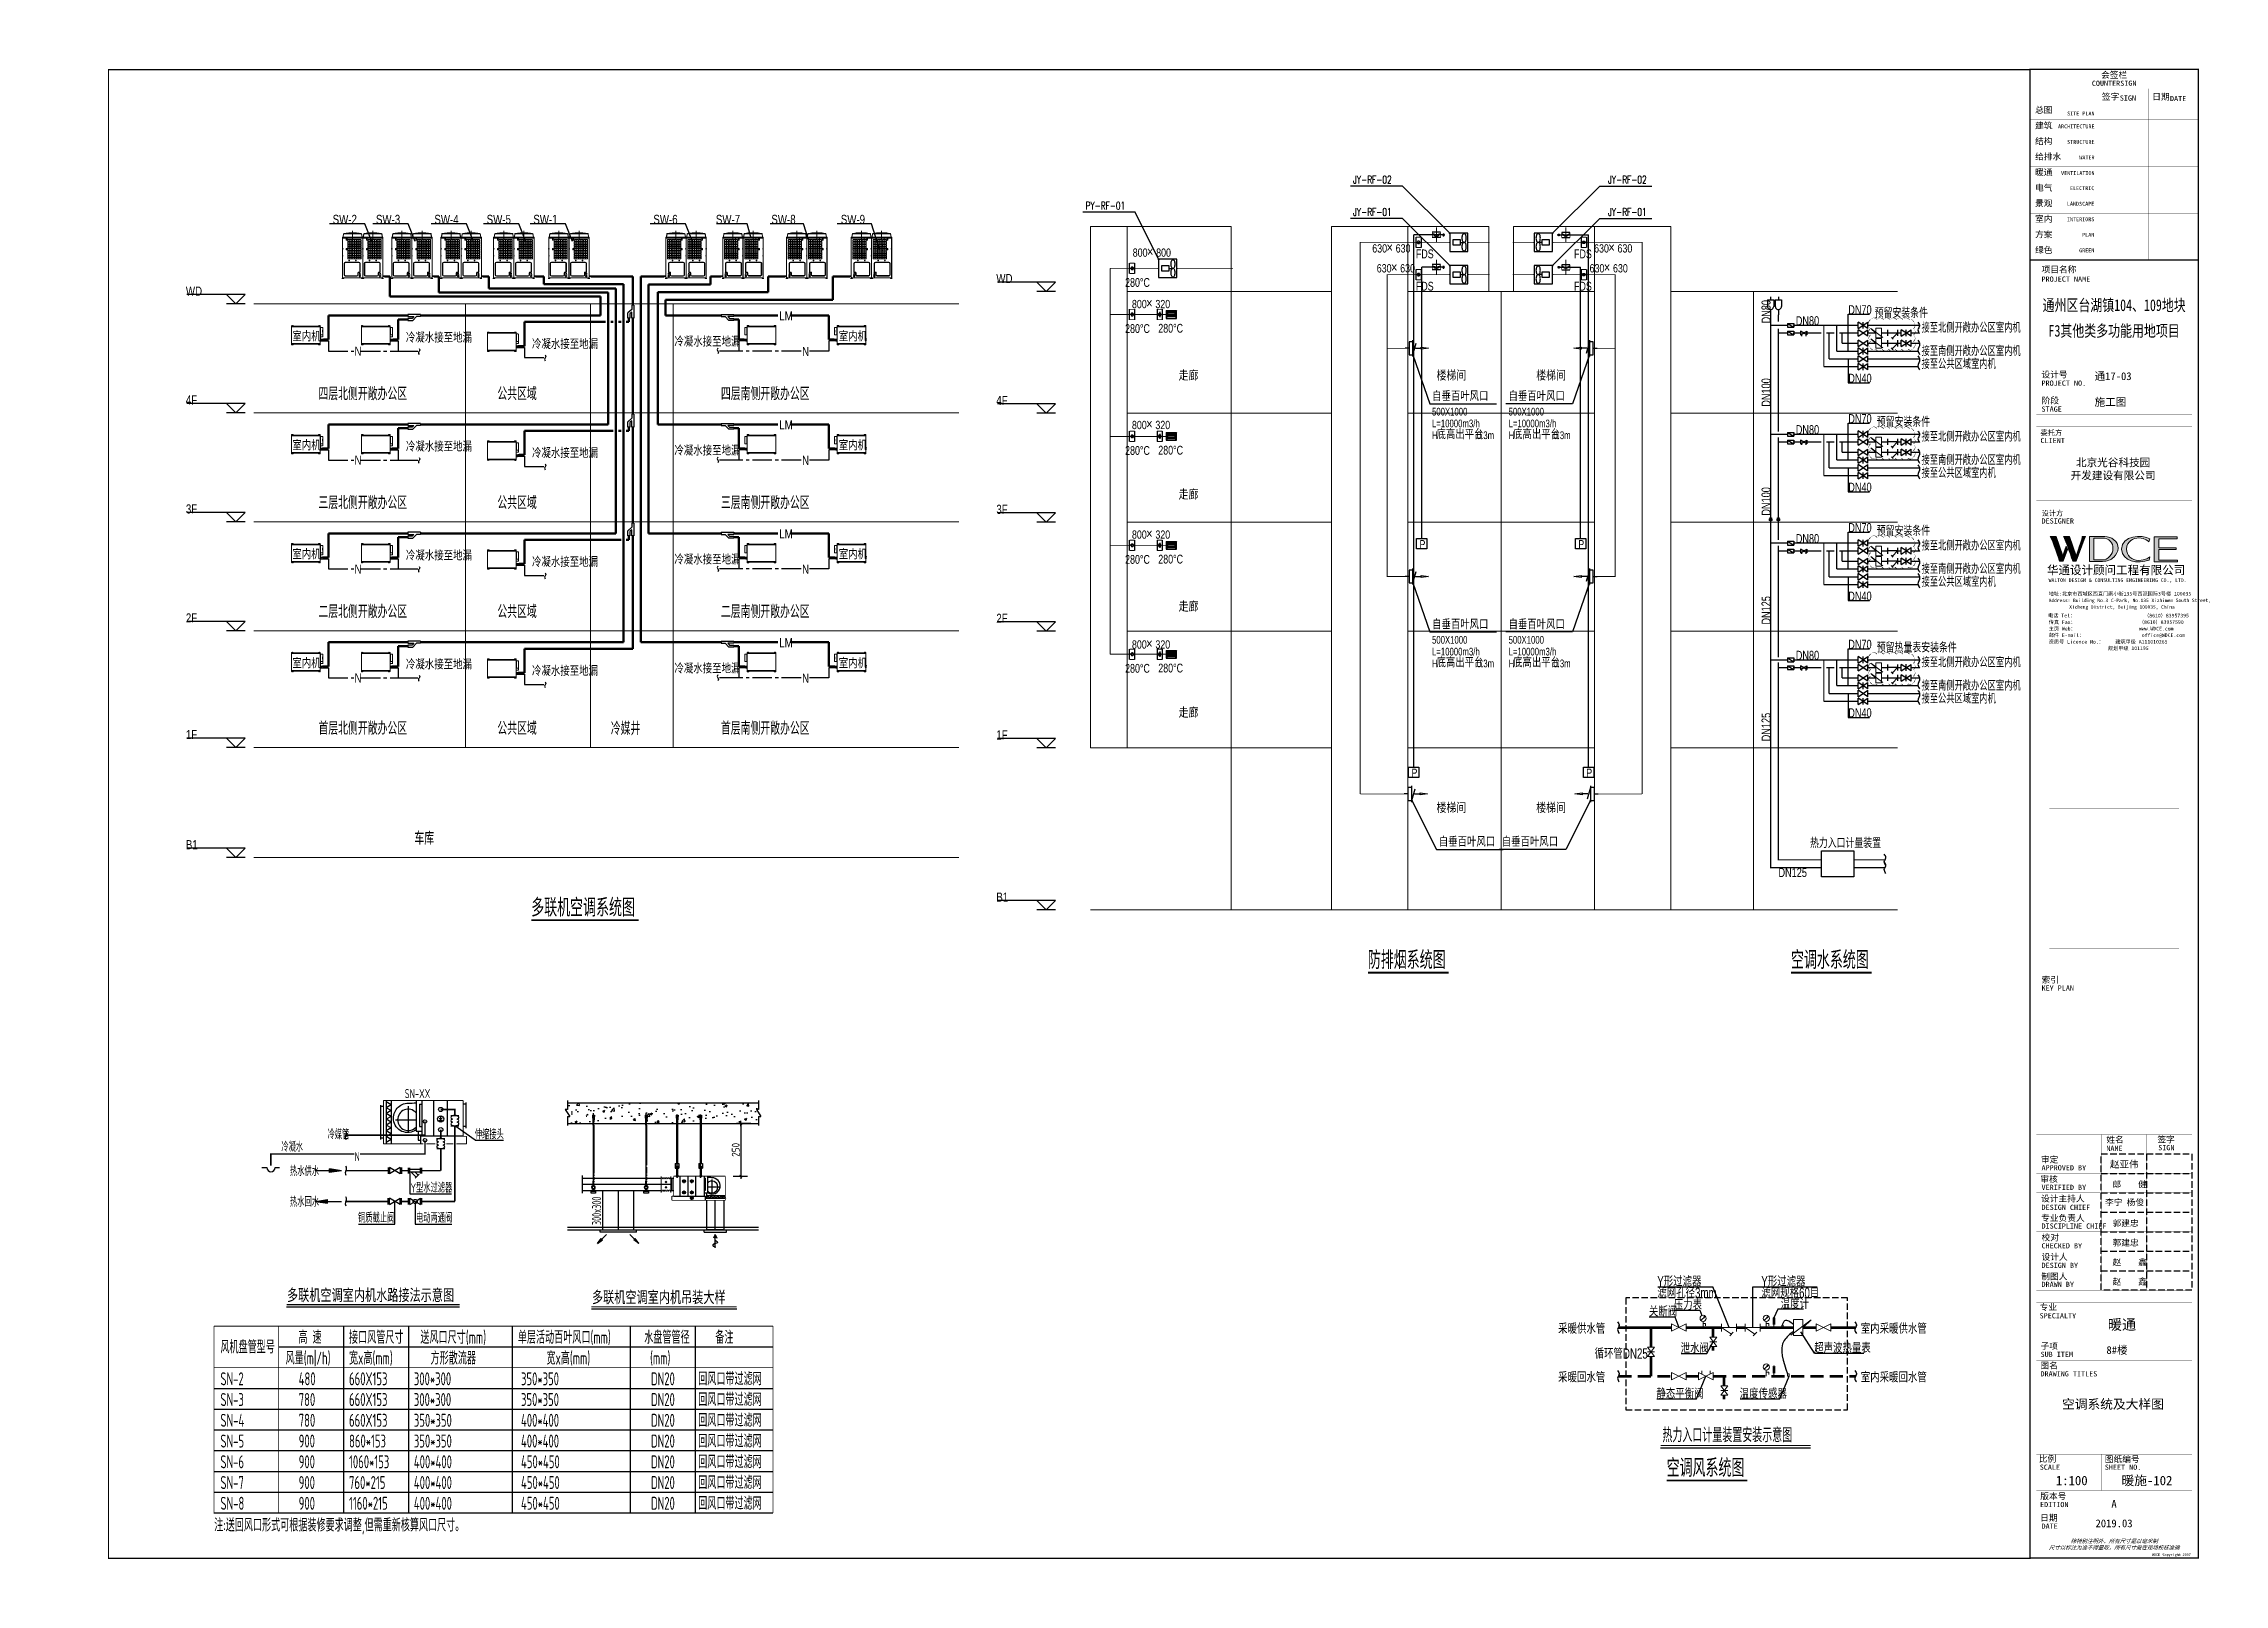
# Model space of a CAD drawing. Extents: x -562219 to -386232, y -244737 to -38219.
# Drawn here: x -470337 to -386232, y -244737 to -185332 of the extents above; entities that cross this region are included whole.
import ezdxf
from ezdxf.enums import TextEntityAlignment as Align

# ---------------------------------------------------------------- set-up
doc = ezdxf.new("R2010")
doc.units = 0
doc.header["$LTSCALE"] = 1000
doc.header["$MEASUREMENT"] = 0
for name, pattern in [('CENTER2', [1.125, 0.75, -0.125, 0.125, -0.125]), ('DASH', [0.35, 0.25, -0.1]), ('DASHED', [0.75, 0.5, -0.25]), ('SYTM$0$CENTER2', [0]), ('签名(赵总)$0$DASH', [0.35, 0.25, -0.1])]:
    doc.linetypes.add(name, pattern=pattern)
doc.layers.get('0').update_dxf_attribs({"linetype": 'CONTINUOUS'})
for name, color, linetype in [('00-风量计算', 6, 'CONTINUOUS'), ('AC_SB', 4, 'CONTINUOUS'), ('ACS_COM', 7, 'CONTINUOUS'), ('ACS_FG_BZGJ', 7, 'CONTINUOUS'), ('ACS_FG_HF2', 4, 'CONTINUOUS'), ('ACS_FG_ZX', 2, 'CONTINUOUS'), ('ACS_SB_PGBZ', 7, 'CONTINUOUS'), ('ACS_W_DIM', 4, 'CONTINUOUS'), ('ACS_空调新风', 3, 'CONTINUOUS'), ('DIM_LEAD', 3, 'CONTINUOUS'), ('DIM_SYMB', 3, 'CONTINUOUS'), ('DUCT-加压送风管', 1, 'CONTINUOUS'), ('DUCT-加压送风管立管', 1, 'CONTINUOUS'), ('DUCT-加压送风管端线', 2, 'CONTINUOUS'), ('DUCT-加压送风管设备', 7, 'CONTINUOUS'), ('DUCT-加压送风阀门', 7, 'CONTINUOUS'), ('DUCT-加压送风风口', 7, 'CONTINUOUS'), ('DUCT-排烟标注', 3, 'CONTINUOUS'), ('DUCT-排烟管', 2, 'CONTINUOUS'), ('DUCT-排烟管端线', 4, 'CONTINUOUS'), ('DUCT-排烟阀门', 7, 'CONTINUOUS'), ('DUCT-排烟风口', 7, 'CONTINUOUS'), ('h-cailuantexe', 81, 'CONTINUOUS'), ('PIPE-空冷供水', 122, 'CONTINUOUS'), ('PIPE-空冷回水', 122, 'DASH'), ('SB', 3, 'CONTINUOUS'), ('SYTM$0$NOTE', 3, 'CONTINUOUS'), ('SYTM$0$sys-duct-PA001158$0$FQCA-BNCD', 7, 'CONTINUOUS'), ('TEXT-空冷供水', 7, 'CONTINUOUS'), ('TEXT-风机盘管', 7, 'CONTINUOUS'), ('VALVE-空冷供水', 7, 'CONTINUOUS'), ('VALVE-空冷回水', 7, 'CONTINUOUS'), ('VRV-DIM', 3, 'CONTINUOUS'), ('字', 7, 'CONTINUOUS'), ('建筑图名', 5, 'CONTINUOUS'), ('签名(赵总)$0$!', 181, '签名(赵总)$0$DASH'), ('设备以及附件层', 7, 'CONTINUOUS')]:
    doc.layers.add(name, color=color, linetype=linetype)
for name, color, linetype, lineweight in [('ACS_CN_RG1', 3, 'CONTINUOUS', 60), ('ACS_CN_RGLG1', 7, 'CONTINUOUS', 60), ('ACS_CN_RH1', 2, 'DASHED', 60), ('ACS_FG_FM', 7, 'CONTINUOUS', 15), ('ACS_KT_FM', 3, 'CONTINUOUS', 15), ('SYTM$0$EXHS-DIMS', 3, 'CONTINUOUS', 25), ('SYTM$0$FQCA-FZWD', 34, 'CONTINUOUS', 25), ('SYTM$0$FQCA-INAC', 3, 'CONTINUOUS', 18), ('SYTM$0$FQCA-OUAC', 5, 'CONTINUOUS', 18), ('SYTM$0$FQCA-RFGD', 210, 'SYTM$0$CENTER2', 18), ('SYTM$0$SYST-ASST', 7, 'CONTINUOUS', 18), ('签名(赵总)$0$SHEET_TEXT', 7, 'CONTINUOUS', 5)]:
    doc.layers.add(name, color=color, linetype=linetype, lineweight=lineweight)
doc.styles.add('-宋体', font='')
doc.styles.add('_TCH_DIM', font='SIMPLEX', dxfattribs={"bigfont": 'GBCBIG'})
doc.styles.add('_THVAC_PIPEDN', font='ROS', dxfattribs={"width": 0.8, "height": 3.5, "bigfont": 'JD'})
doc.styles.add('HZF', font='ROS', dxfattribs={"width": 0.8, "bigfont": 'JD'})
doc.styles.add('LEE', font='ros.shx', dxfattribs={"width": 0.7, "height": 350, "bigfont": 'jd.shx'})
doc.styles.add('ros.jd', font='ROS', dxfattribs={"width": 0.8, "height": 350, "bigfont": 'JD'})
doc.styles.get("Standard").update_dxf_attribs({"font": 'GBENOR', "bigfont": 'GBCBIG'})
doc.styles.add('SYTM$0$Arial0.7', font='arial.ttf', dxfattribs={"width": 0.7})
doc.styles.add('SYTM$0$sys-duct-PA001158$0$Standard', font='arial.ttf')
doc.styles.add('华文细黑', font='STXIHEI.TTF', dxfattribs={"height": 10})
doc.styles.add('图签信息$0$hwxh', font='STXIHEI.TTF')
doc.styles.add('图签信息$0$华文细黑', font='STXIHEI.TTF', dxfattribs={"height": 10})
doc.styles.add('等高', font='ros1.shx', dxfattribs={"width": 0.7, "bigfont": 'jd.shx'})
doc.styles.add('签名(赵总)$0$华文细黑', font='STXIHEI.TTF', dxfattribs={"height": 500})
doc.styles.add('签名(赵总)$0$黑体', font='simhei.ttf', dxfattribs={"height": 4})
doc.styles.get('-宋体').set_extended_font_data('SimSun')
doc.dimstyles.new('SYTM$0$sys-duct-PA001158$0$DSTYLE2', dxfattribs={"dimtxt": 25, "dimasz": 3, "dimexe": 1, "dimexo": 1.5, "dimgap": 1.5, "dimtad": 1, "dimdec": 3, "dimlfac": 10, "dimzin": 3, "dimdsep": 46, "dimtxsty": 'SYTM$0$sys-duct-PA001158$0$Standard', "dimcen": 0.09, "dimadec": 0, "dimazin": 0, "dimtp": 1, "dimtm": 1, "dimtfac": 1, "dimtdec": 3, "dimtofl": 0, "dimtmove": 2, "dimatfit": 3, "dimfxl": 0, "dimtolj": 1, "dimtzin": 0, "dimarcsym": 0})

msp = doc.modelspace()

# ---------------------------------------------------------------- texts
at = {"color": 2, "width": 0.75}
msp.add_text('N', height=350, dxfattribs=at).set_placement((-458242, -228243, -2367), align=Align.MIDDLE)
at = {"layer": '00-风量计算', "style": '_THVAC_PIPEDN', "width": 0.752941}
for s, p in [('DN70', (-400737, -195766)), ('预留安装条件', (-399719, -195904)), ('DN40', (-400737, -198408)), ('DN70', (-400737, -199966)), ('预留安装条件', (-399637, -200104)), ('DN40', (-400737, -202608)), ('DN70', (-400737, -204166)), ('预留安装条件', (-399637, -204304)), ('DN40', (-400737, -206808)), ('DN70', (-400737, -208666)), ('预留热量表安装条件', (-399637, -208804)), ('DN40', (-400737, -211308))]:
    msp.add_text(s, height=350, dxfattribs=at).set_placement(p)
at = {"layer": 'ACS_COM', "color": 2, "width": 0.8}
for s, p in [('SN-XX', (-456411, -225990, -2367)), ('冷凝水', (-461169, -228053, -2367)), ('冷媒管', (-459386, -227571)), ('伸缩接头', (-453707, -227568, -2367)), ('热水供水', (-460835, -228991, -2367)), ('Y型水过滤器', (-456188, -229629, -2367)), ('热水回水', (-460835, -230176, -2367)), ('铜质截止阀', (-458210, -230788, -2367)), ('电动两通阀', (-455978, -230788, -2367))]:
    msp.add_text(s, height=350, dxfattribs=at).set_placement(p)
at = {"layer": 'ACS_COM', "color": 7, "insert": (-443646, -227982), "char_height": 300, "attachment_point": 5, "rotation": 90}
msp.add_mtext('250', dxfattribs=at)
at = {"layer": 'ACS_FG_BZGJ', "width": 0.7}
msp.add_text('注:送回风口形式可根据装修要求调整,但需重新核算风口尺寸。', height=500, dxfattribs=at).set_placement((-463760, -242699, 6000))
at = {"layer": 'ACS_SB_PGBZ', "width": 0.7}
msp.add_text('300x300', height=350, rotation=90, dxfattribs=at).set_placement((-449010, -230335, 12000), align=Align.MIDDLE_CENTER)
at = {"layer": 'ACS_W_DIM', "width": 0.7}
for s, p in [('风机盘管型号', (-463518, -235833)), ('高 速', (-460509, -235461)), ('接口风管尺寸', (-458558, -235461)), ('送风口尺寸(mm)', (-455806, -235461)), ('单层活动百叶风口(mm)', (-452047, -235461)), ('水盘管管径', (-447171, -235461)), ('备注', (-444432, -235461)), ('风量(m|/h)', (-461005, -236261)), ('宽x高(mm)', (-458558, -236261)), ('方形散流器', (-455412, -236261)), ('宽x高(mm)', (-450943, -236261)), ('(mm)', (-446948, -236261)), ('SN-2', (-463518, -237061)), ('480', (-460500, -237061)), ('660X153', (-458558, -237061)), ('300*300', (-456058, -237061)), ('350*350', (-451926, -237061)), ('DN20', (-446914, -237061)), (' 回风口带过滤网', (-445281, -237061)), ('SN-3', (-463518, -237861)), ('780', (-460500, -237861)), ('660X153', (-458558, -237861)), ('300*300', (-456058, -237861)), ('350*350', (-451926, -237861)), ('DN20', (-446914, -237861)), (' 回风口带过滤网', (-445281, -237861)), ('SN-4', (-463518, -238661)), ('780', (-460500, -238661)), ('660X153', (-458558, -238661)), ('350*350', (-456058, -238661)), ('400*400', (-451926, -238661)), ('DN20', (-446914, -238661)), (' 回风口带过滤网', (-445281, -238661)), ('SN-5', (-463518, -239461)), ('900', (-460500, -239461)), ('860*153', (-458558, -239461)), ('350*350', (-456058, -239461)), ('400*400', (-451926, -239461)), ('DN20', (-446914, -239461)), (' 回风口带过滤网', (-445281, -239461)), ('SN-6', (-463518, -240261)), ('900', (-460500, -240261)), ('1060*153', (-458558, -240261)), ('400*400', (-456058, -240261)), ('450*450', (-451926, -240261)), ('DN20', (-446914, -240261)), (' 回风口带过滤网', (-445281, -240261)), (' 回风口带过滤网', (-445281, -241061)), ('SN-7', (-463518, -241061)), ('SN-8', (-463518, -241861)), ('900', (-460500, -241061)), ('900', (-460500, -241861)), ('1160*215', (-458558, -241861)), ('760*215', (-458558, -241061)), ('400*400', (-456058, -241061)), ('400*400', (-456058, -241861)), ('450*450', (-451926, -241061)), ('450*450', (-451926, -241861)), ('DN20', (-446914, -241061)), ('DN20', (-446914, -241861)), (' 回风口带过滤网', (-445281, -241861))]:
    msp.add_text(s, height=500, dxfattribs=at).set_placement(p)
at = {"layer": 'ACS_空调新风', "style": '-宋体', "width": 0.7}
for s, p in [('多联机空调室内机水路接法示意图', (-460951, -233805, -2367)), ('多联机空调室内机吊装大样', (-449189, -233885, -2367))]:
    msp.add_text(s, height=450, dxfattribs=at).set_placement(p)
at = {"layer": 'DIM_LEAD', "color": 7}
for s, height, style, width, p in [('JY-RF-02', 297.5, '_TCH_DIM', 0.705882, (-419832, -190726)), ('JY-RF-02', 297.5, '_TCH_DIM', 0.705882, (-409998, -190726)), ('PY-RF-01', 297.5, '_TCH_DIM', 0.705882, (-430152, -191729)), ('JY-RF-01', 297.5, '_TCH_DIM', 0.705882, (-419832, -191971)), ('JY-RF-01', 297.5, '_TCH_DIM', 0.705882, (-409998, -191971)), ('自垂百叶风口', 347.3, '_THVAC_PIPEDN', 0.8, (-416785, -199110)), ('自垂百叶风口', 347.3, '_THVAC_PIPEDN', 0.8, (-413838, -199110)), ('500X1000', 297.5, '_THVAC_PIPEDN', 0.752941, (-416791, -199670)), ('L=10000m3/h', 297.5, '_THVAC_PIPEDN', 0.752941, (-416791, -200125)), ('500X1000', 297.5, '_THVAC_PIPEDN', 0.752941, (-413838, -199670)), ('L=10000m3/h', 297.5, '_THVAC_PIPEDN', 0.752941, (-413838, -200125)), ('H', 298, '_THVAC_PIPEDN', 0.752941, (-416791, -200580)), ('底高出平台', 347.3, '_THVAC_PIPEDN', 0.8, (-416615, -200580)), ('0.3m', 297.5, '_THVAC_PIPEDN', 0.752941, (-415063, -200580)), ('H', 298, '_THVAC_PIPEDN', 0.752941, (-413838, -200580)), ('底高出平台', 347.3, '_THVAC_PIPEDN', 0.8, (-413662, -200580)), ('0.3m', 297.5, '_THVAC_PIPEDN', 0.752941, (-412110, -200580)), ('自垂百叶风口', 347.3, '_THVAC_PIPEDN', 0.8, (-416785, -207908)), ('自垂百叶风口', 347.3, '_THVAC_PIPEDN', 0.8, (-413838, -207908)), ('500X1000', 297.5, '_THVAC_PIPEDN', 0.752941, (-416791, -208468)), ('500X1000', 297.5, '_THVAC_PIPEDN', 0.752941, (-413838, -208468)), ('L=10000m3/h', 297.5, '_THVAC_PIPEDN', 0.752941, (-416791, -208923)), ('H', 298, '_THVAC_PIPEDN', 0.752941, (-416791, -209378)), ('底高出平台', 347.3, '_THVAC_PIPEDN', 0.8, (-416615, -209378)), ('0.3m', 297.5, '_THVAC_PIPEDN', 0.752941, (-415063, -209378)), ('L=10000m3/h', 297.5, '_THVAC_PIPEDN', 0.752941, (-413838, -208923)), ('H', 298, '_THVAC_PIPEDN', 0.752941, (-413838, -209378)), ('底高出平台', 347.3, '_THVAC_PIPEDN', 0.8, (-413662, -209378)), ('0.3m', 297.5, '_THVAC_PIPEDN', 0.752941, (-412110, -209378)), ('自垂百叶风口', 347.3, '_THVAC_PIPEDN', 0.8, (-416525, -216292)), ('自垂百叶风口', 347.3, '_THVAC_PIPEDN', 0.8, (-414098, -216292))]:
    msp.add_text(s, height=height, dxfattribs=dict(at, style=style, width=width)).set_placement(p)
at = {"layer": 'DIM_SYMB', "color": 7}
for s, p in [('多联机空调系统图', (-451531, -218990)), ('防排烟系统图', (-419266, -221011)), ('空调水系统图', (-402948, -221011)), ('空调风系统图', (-407744, -240595))]:
    msp.add_text(s, height=694.6, dxfattribs=at).set_placement(p)
at = {"layer": 'DUCT-加压送风阀门', "style": '_THVAC_PIPEDN', "width": 0.752941}
for p in [(-417412, -193609), (-411312, -193609), (-417412, -194854), (-411312, -194854)]:
    msp.add_text('FDS', height=340, dxfattribs=at).set_placement(p)
at = {"layer": 'DUCT-排烟标注', "style": 'ros.jd', "width": 0.8}
for s, height, p in [('800', 320, (-428333, -193549)), ('×', 397, (-427785, -193549)), ('800', 320, (-427430, -193549)), ('630', 320, (-419096, -193387)), ('×', 397, (-418547, -193387)), ('630', 320, (-418193, -193387)), ('630', 320, (-410540, -193387)), ('×', 397, (-409992, -193387)), ('630', 320, (-409637, -193387)), ('630', 320, (-418922, -194154)), ('×', 397, (-418374, -194154)), ('630', 320, (-418019, -194154)), ('630', 320, (-410714, -194154)), ('×', 397, (-410165, -194154)), ('630', 320, (-409811, -194154)), ('800', 320, (-428364, -195533)), ('×', 397, (-427815, -195533)), ('320', 320, (-427460, -195533)), ('800', 320, (-428364, -200195)), ('×', 397, (-427815, -200195)), ('320', 320, (-427460, -200195)), ('800', 320, (-428364, -204421)), ('×', 397, (-427815, -204421)), ('320', 320, (-427460, -204421)), ('800', 320, (-428364, -208659)), ('×', 397, (-427815, -208659)), ('320', 320, (-427460, -208659))]:
    msp.add_text(s, height=height, dxfattribs=at).set_placement(p)
at = {"layer": 'DUCT-排烟阀门', "style": '_THVAC_PIPEDN', "width": 0.752941}
for p in [(-428627, -194710, 2600), (-428627, -196488, 2600), (-427348, -196477, 2600), (-428627, -201188, 2600), (-427348, -201177, 2600), (-428627, -205388, 2600), (-427348, -205377, 2600), (-428627, -209588, 2600), (-427348, -209577, 2600)]:
    msp.add_text('280%%dC', height=340, dxfattribs=at).set_placement(p)
at = {"layer": 'h-cailuantexe', "style": 'LEE', "width": 0.7}
for s, height, p in [('Y形过滤器', 400, (-408103, -233252)), ('Y形过滤器', 400, (-404091, -233252)), ('滤网孔径3mm', 400, (-408103, -233695)), ('压力表', 400, (-407468, -234155)), ('滤网规格60目', 400, (-404091, -233695)), ('温度计', 400, (-403343, -234117)), ('采暖供水管', 400, (-411928, -235073)), ('关断阀', 400, (-408427, -234415)), ('室内采暖供水管', 400, (-400255, -235073)), ('泄水阀', 400, (-407201, -235831)), ('超声波热量表', 400, (-402053, -235819)), ('循环管DN25', 400, (-410519, -236035)), ('采暖回水管', 400, (-411928, -236948)), ('静态平衡阀', 400, (-408136, -237581)), ('温度传感器', 400, (-404925, -237581)), ('室内采暖回水管', 400, (-400255, -236948)), ('热力入口计量装置安装示意图', 550, (-407905, -239256))]:
    msp.add_text(s, height=height, dxfattribs=at).set_placement(p)
at = {"layer": 'SYTM$0$EXHS-DIMS', "style": 'HZF', "width": 0.8}
for s, height, p in [('室内机', 350, (-460744, -196809)), ('冷凝水接至地漏', 350, (-456365, -196856)), ('冷凝水接至地漏', 350, (-451503, -197106)), ('冷凝水接至地漏', 350, (-446009, -197011)), ('室内机', 350, (-439672, -196809)), ('四层北侧开敞办公区', 500, (-459736, -199080)), ('公共区域', 500, (-452837, -199080)), ('四层南侧开敞办公区', 500, (-444216, -199080)), ('室内机', 350, (-460744, -201009)), ('冷凝水接至地漏', 350, (-456365, -201056)), ('冷凝水接至地漏', 350, (-451503, -201306)), ('冷凝水接至地漏', 350, (-446009, -201211)), ('室内机', 350, (-439672, -201009)), ('三层北侧开敞办公区', 500, (-459736, -203280)), ('公共区域', 500, (-452837, -203280)), ('三层南侧开敞办公区', 500, (-444216, -203280)), ('室内机', 350, (-460744, -205209)), ('冷凝水接至地漏', 350, (-456365, -205256)), ('冷凝水接至地漏', 350, (-451503, -205506)), ('冷凝水接至地漏', 350, (-446009, -205411)), ('室内机', 350, (-439672, -205209)), ('二层北侧开敞办公区', 500, (-459736, -207480)), ('公共区域', 500, (-452837, -207480)), ('二层南侧开敞办公区', 500, (-444216, -207480)), ('室内机', 350, (-460744, -209409)), ('冷凝水接至地漏', 350, (-456365, -209456)), ('冷凝水接至地漏', 350, (-451503, -209706)), ('冷凝水接至地漏', 350, (-446009, -209611)), ('室内机', 350, (-439672, -209409)), ('首层北侧开敞办公区', 500, (-459736, -211980)), ('公共区域', 500, (-452837, -211980)), ('冷媒井', 500, (-448462, -211991)), ('首层南侧开敞办公区', 500, (-444216, -211980)), ('车库', 500, (-456037, -216223))]:
    msp.add_text(s, height=height, dxfattribs=at).set_placement(p)
at = {"layer": 'SYTM$0$NOTE', "style": 'HZF', "width": 0.8}
for s, p in [('WD', (-433594, -194563)), ('WD', (-464850, -195048)), ('4F', (-464850, -199248)), ('4F', (-433594, -199263)), ('3F', (-464850, -203448)), ('3F', (-433594, -203463)), ('2F', (-464850, -207648)), ('2F', (-433594, -207663)), ('1F', (-464850, -212148)), ('1F', (-433594, -212163)), ('B1', (-464850, -216392)), ('B1', (-433594, -218413))]:
    msp.add_text(s, height=350, dxfattribs=at).set_placement(p)
at = {"layer": 'SYTM$0$SYST-ASST', "style": 'ros.jd', "width": 0.8}
for s, p in [('走廊', (-426564, -198324)), ('楼梯间', (-416616, -198324)), ('楼梯间', (-412772, -198324)), ('走廊', (-426564, -202913)), ('走廊', (-426564, -207234)), ('走廊', (-426564, -211324)), ('楼梯间', (-416616, -214994)), ('楼梯间', (-412772, -214994))]:
    msp.add_text(s, height=396.9, dxfattribs=at).set_placement(p)
at = {"layer": 'TEXT-空冷供水', "linetype": 'Continuous', "style": '_THVAC_PIPEDN', "width": 0.752941}
for s, p in [('DN80', (-403733, -196118)), ('DN100', (-403733, -199331)), ('DN100', (-403733, -203531)), ('DN125', (-403733, -207731)), ('DN125', (-403733, -212231))]:
    msp.add_text(s, height=350, rotation=90, dxfattribs=at).set_placement(p)
for s, p in [('DN80', (-402762, -196191)), ('DN80', (-402762, -200391)), ('DN80', (-402762, -204591)), ('DN80', (-402762, -209091)), ('热力入口计量装置', (-402214, -216344)), ('DN125', (-403429, -217465))]:
    msp.add_text(s, height=350, dxfattribs=at).set_placement(p)
at = {"layer": 'TEXT-风机盘管', "style": '等高', "width": 0.7}
for s, p in [('接至北侧开敞办公区室内机', (-397912, -196471)), ('接至南侧开敞办公区室内机', (-397912, -197371)), ('接至公共区域室内机', (-397912, -197871)), ('接至北侧开敞办公区室内机', (-397912, -200671)), ('接至南侧开敞办公区室内机', (-397912, -201571)), ('接至公共区域室内机', (-397912, -202071)), ('接至北侧开敞办公区室内机', (-397912, -204871)), ('接至南侧开敞办公区室内机', (-397912, -205771)), ('接至公共区域室内机', (-397912, -206271)), ('接至北侧开敞办公区室内机', (-397912, -209371)), ('接至南侧开敞办公区室内机', (-397912, -210271)), ('接至公共区域室内机', (-397912, -210771))]:
    msp.add_text(s, height=350, dxfattribs=at).set_placement(p)
at = {"layer": 'VRV-DIM', "color": 7, "style": 'HZF', "width": 0.8}
for s, p in [('SW-2', (-459189, -192283)), ('SW-3', (-457520, -192283)), ('SW-4', (-455266, -192283)), ('SW-5', (-453249, -192283)), ('SW-1', (-451450, -192283)), ('SW-6', (-446821, -192283)), ('SW-7', (-444411, -192283)), ('SW-8', (-442270, -192283)), ('SW-9', (-439593, -192283)), ('LM', (-441966, -196004)), ('N', (-458345, -197366)), ('N', (-441085, -197373)), ('LM', (-441966, -200204)), ('N', (-458345, -201566)), ('N', (-441085, -201573)), ('LM', (-441966, -204404)), ('N', (-458345, -205766)), ('N', (-441085, -205773)), ('LM', (-441966, -208604)), ('N', (-458345, -209966)), ('N', (-441085, -209973))]:
    msp.add_text(s, height=350, dxfattribs=at).set_placement(p)
at = {"layer": '字', "style": '华文细黑'}
for s, height, p in [('8#楼', 300, (-390781, -235853)), ('空调系统及大样图', 360, (-392493, -237966)), ('暖施-102', 360, (-390199, -240912)), ('1:100', 360, (-392730, -240912))]:
    msp.add_text(s, height=height, dxfattribs=at).set_placement(p)
at = {"layer": '建筑图名', "style": '华文细黑'}
msp.add_text('暖通', height=400, dxfattribs=at).set_placement((-390728, -234920))

# ---------------------------------------------------------------- blocks, each defined once
blk = doc.blocks.new('图框-A1')
for points, const_width in [([(0, 0), (841, 0), (841, 594), (0, 594)], 0.05), ([(766, 584), (25, 584), (25, 10), (766, 10)], 0.5)]:
    blk.add_lwpolyline(points, close=True, dxfattribs=dict(const_width=const_width))
at = {"const_width": 0.05}
for points in [[(420.5, 594), (420.5, 592)], [(0, 297), (2, 297)], [(841, 297), (839, 297)], [(420.5, 0), (420.5, 2)]]:
    blk.add_lwpolyline(points, dxfattribs=at)
blk = doc.blocks.new('图签信息$0$WDCE Copyright200X')
at = {"const_width": 0.016}
blk.add_lwpolyline([(-10.6, 1.26, 1), (-11.4, 1.26, 1)], format="xyb", close=True, dxfattribs=at)
at = {"style": '图签信息$0$华文细黑'}
for s, p in [('WDCE ', (-11.46, 0.5)), ('     Copyright ', (-3.51, 0.5))]:
    blk.add_text(s, height=1, dxfattribs=at).set_placement(p, align=Align.BOTTOM_RIGHT)
blk.add_text('c', height=0.6, dxfattribs=at).set_placement((-11.04, 1.35), align=Align.MIDDLE_CENTER)
blk.add_attdef('200X', text='', height=1, dxfattribs=at).set_placement((-0.45, 0.5), align=Align.BOTTOM_RIGHT)
blk = doc.blocks.new('图签信息$0$logo2')
h = blk.add_hatch(color=7)
h.paths.add_polyline_path([(19.02, -7.36), (15.84, -7.36), (15.84, -3.97), (18.97, -3.97), (18.97, -4.24), (16.46, -4.24), (16.46, -5.45), (18.81, -5.45), (18.81, -5.69), (16.47, -5.69), (16.47, -7.12), (19.02, -7.12)])
edge = h.paths.add_edge_path()
edge.add_spline(control_points=[(15.26, -4.21), (15.26, -4.21), (15.13, -4.65), (15.13, -4.65), (15.13, -4.65), (14.62, -4.1), (13.73, -4.1), (13.04, -4.1), (12.07, -4.54), (12.08, -5.62), (12.08, -6.49), (12.77, -7.16), (13.73, -7.17), (14.66, -7.17), (15.23, -6.68), (15.23, -6.68), (15.23, -6.68), (15.16, -7.11), (15.16, -7.11), (13.63, -7.7), (11.42, -7.29), (11.41, -5.64), (11.4, -3.72), (14.16, -3.66), (15.26, -4.21)], knot_values=[0, 0, 0, 0, 1, 1, 1, 2, 2, 2, 3, 3, 3, 4, 4, 4, 5, 5, 5, 6, 6, 6, 7, 7, 7, 8, 8, 8, 8], degree=3, periodic=0)
edge = h.paths.add_edge_path(flags=16)
edge.add_spline(control_points=[(10.23, -5.57), (10.23, -5.16), (10.12, -4.83), (9.9, -4.58), (9.63, -4.27), (9.23, -4.12), (8.69, -4.12), (8.69, -4.12), (7.64, -4.12), (7.64, -4.12), (7.64, -4.12), (7.64, -7.1), (7.64, -7.1), (7.64, -7.1), (8.66, -7.1), (8.66, -7.1), (9.13, -7.1), (9.52, -6.93), (9.82, -6.6), (10.09, -6.31), (10.23, -5.96), (10.23, -5.57)], knot_values=[0, 0, 0, 0, 1, 1, 1, 2, 2, 2, 3, 3, 3, 4, 4, 4, 5, 5, 5, 6, 6, 6, 7, 7, 7, 7], degree=3, periodic=0)
edge = h.paths.add_edge_path()
edge.add_spline(control_points=[(10.92, -5.51), (10.92, -5.96), (10.72, -6.37), (10.34, -6.72), (9.92, -7.1), (9.41, -7.29), (8.82, -7.29), (8.82, -7.29), (7.03, -7.29), (7.03, -7.29), (7.03, -7.29), (7.03, -3.92), (7.03, -3.92), (7.03, -3.92), (9.1, -3.92), (9.1, -3.92), (9.59, -3.92), (10.01, -4.06), (10.36, -4.34), (10.73, -4.64), (10.92, -5.03), (10.92, -5.51)], knot_values=[0, 0, 0, 0, 1, 1, 1, 2, 2, 2, 3, 3, 3, 4, 4, 4, 5, 5, 5, 6, 6, 6, 7, 7, 7, 7], degree=3, periodic=0)
at = {"lineweight": 0}
blk.add_lwpolyline([(19.02, -7.36), (15.84, -7.36), (15.84, -3.97), (18.97, -3.97), (18.97, -4.24), (16.46, -4.24), (16.46, -5.45), (18.81, -5.45), (18.81, -5.69), (16.47, -5.69), (16.47, -7.12), (19.02, -7.12), (19.02, -7.36)], dxfattribs=at)
for points, knots in [([(10.92, -5.51), (10.92, -5.96), (10.72, -6.37), (10.34, -6.72), (9.92, -7.1), (9.41, -7.29), (8.82, -7.29), (8.82, -7.29), (7.03, -7.29), (7.03, -7.29), (7.03, -7.29), (7.03, -3.92), (7.03, -3.92), (7.03, -3.92), (9.1, -3.92), (9.1, -3.92), (9.59, -3.92), (10.01, -4.06), (10.36, -4.34), (10.73, -4.64), (10.92, -5.03), (10.92, -5.51)], [0, 0, 0, 0, 1, 1, 1, 2, 2, 2, 3, 3, 3, 4, 4, 4, 5, 5, 5, 6, 6, 6, 7, 7, 7, 7]), ([(10.23, -5.57), (10.23, -5.16), (10.12, -4.83), (9.9, -4.58), (9.63, -4.27), (9.23, -4.12), (8.69, -4.12), (8.69, -4.12), (7.64, -4.12), (7.64, -4.12), (7.64, -4.12), (7.64, -7.1), (7.64, -7.1), (7.64, -7.1), (8.66, -7.1), (8.66, -7.1), (9.13, -7.1), (9.52, -6.93), (9.82, -6.6), (10.09, -6.31), (10.23, -5.96), (10.23, -5.57)], [0, 0, 0, 0, 1, 1, 1, 2, 2, 2, 3, 3, 3, 4, 4, 4, 5, 5, 5, 6, 6, 6, 7, 7, 7, 7]), ([(15.26, -4.21), (15.26, -4.21), (15.13, -4.65), (15.13, -4.65), (15.13, -4.65), (14.62, -4.1), (13.73, -4.1), (13.04, -4.1), (12.07, -4.54), (12.08, -5.62), (12.08, -6.49), (12.77, -7.16), (13.73, -7.17), (14.66, -7.17), (15.23, -6.68), (15.23, -6.68), (15.23, -6.68), (15.16, -7.11), (15.16, -7.11), (13.63, -7.7), (11.42, -7.29), (11.41, -5.64), (11.4, -3.72), (14.16, -3.66), (15.26, -4.21)], [0, 0, 0, 0, 1, 1, 1, 2, 2, 2, 3, 3, 3, 4, 4, 4, 5, 5, 5, 6, 6, 6, 7, 7, 7, 8, 8, 8, 8])]:
    blk.add_open_spline(points, degree=3, knots=knots, dxfattribs=at)
blk = doc.blocks.new('图签信息$0$logo1')
h = blk.add_hatch(color=8)
edge = h.paths.add_edge_path()
edge.add_spline(control_points=[(3.86, -5.21), (3.63, -5.88), (3.39, -6.56), (3.39, -6.56), (3.39, -6.56), (2.5, -3.91), (2.5, -3.91), (2.5, -3.91), (1.8, -3.91), (1.69, -3.91), (2.02, -4.39), (2.95, -7.27), (2.95, -7.27), (2.95, -7.27), (3.44, -7.27), (3.44, -7.27), (3.44, -7.27), (4.03, -5.66), (4.03, -5.66), (4.03, -5.66), (3.86, -5.21), (3.86, -5.21)], knot_values=[0, 0, 0, 0, 1, 1, 1, 2, 2, 2, 3, 3, 3, 4, 4, 4, 5, 5, 5, 6, 6, 6, 7, 7, 7, 7], degree=3, periodic=0)
h = blk.add_hatch(color=7)
edge = h.paths.add_edge_path()
edge.add_spline(control_points=[(6.04, -3.91), (6.09, -4.1), (5.2, -6.56), (5.2, -6.56), (5.2, -6.56), (4.3, -3.91), (4.3, -3.91), (4.3, -3.91), (3.6, -3.91), (3.49, -3.91), (3.82, -4.39), (4.75, -7.27), (4.75, -7.27), (4.75, -7.27), (5.24, -7.27), (5.24, -7.27), (5.24, -7.27), (6.33, -4.3), (6.33, -4.3), (6.33, -4.3), (6.48, -3.91), (6.48, -3.91), (6.48, -3.91), (6.21, -3.91), (6.04, -3.91)], knot_values=[0, 0, 0, 0, 1, 1, 1, 2, 2, 2, 3, 3, 3, 4, 4, 4, 5, 5, 5, 6, 6, 6, 7, 7, 7, 8, 8, 8, 8], degree=3, periodic=0)
at = {"color": 8, "lineweight": 0}
blk.add_open_spline([(3.86, -5.21), (3.63, -5.88), (3.39, -6.56), (3.39, -6.56), (3.39, -6.56), (2.5, -3.91), (2.5, -3.91), (2.5, -3.91), (1.8, -3.91), (1.69, -3.91), (2.02, -4.39), (2.95, -7.27), (2.95, -7.27), (2.95, -7.27), (3.44, -7.27), (3.44, -7.27), (3.44, -7.27), (4.03, -5.66), (4.03, -5.66), (4.03, -5.66), (3.86, -5.21), (3.86, -5.21)], degree=3, knots=[0, 0, 0, 0, 1, 1, 1, 2, 2, 2, 3, 3, 3, 4, 4, 4, 5, 5, 5, 6, 6, 6, 7, 7, 7, 7], dxfattribs=at)
at = {"lineweight": 0}
blk.add_open_spline([(6.04, -3.91), (6.09, -4.1), (5.2, -6.56), (5.2, -6.56), (5.2, -6.56), (4.3, -3.91), (4.3, -3.91), (4.3, -3.91), (3.6, -3.91), (3.49, -3.91), (3.82, -4.39), (4.75, -7.27), (4.75, -7.27), (4.75, -7.27), (5.24, -7.27), (5.24, -7.27), (5.24, -7.27), (6.33, -4.3), (6.33, -4.3), (6.33, -4.3), (6.48, -3.91), (6.48, -3.91), (6.48, -3.91), (6.21, -3.91), (6.04, -3.91)], degree=3, knots=[0, 0, 0, 0, 1, 1, 1, 2, 2, 2, 3, 3, 3, 4, 4, 4, 5, 5, 5, 6, 6, 6, 7, 7, 7, 8, 8, 8, 8], dxfattribs=at)
blk.add_blockref('图签信息$0$logo2', (0, 0))
blk = doc.blocks.new('图签信息$0$时间-logo')
blk.add_blockref('图签信息$0$logo1', (-20.97, 0))
at = {"style": '图签信息$0$hwxh'}
for s, height, p in [('华通设计顾问工程有限公司 ', 1.15, (-19.73, -9.05)), ('WALTON DESIGN & CONSULTING ENGINEERING CO., LTD.', 0.5, (-19.5, -10.1)), ('地址:北京市西城区西直门南小街135号西派国际3号楼 100035', 0.5, (-19.48, -11.94)), ('电话 Tel：                        （8610）83957395 ', 0.5, (-19.56, -14.91)), ('Address: Building No.3 C-Park, No.135 Xizhimen South Street, ', 0.47, (-19.48, -12.83)), ('Xicheng District, Beijing 100035, China ', 0.47, (-16.69, -13.72)), ('传真 Fax：                      （8610）83957590 ', 0.5, (-19.48, -15.8)), ('主页 Web：                      www.WDCE.com ', 0.5, (-19.48, -16.69)), ('邮件 E-mail：                    office@WDCE.com ', 0.5, (-19.48, -17.58)), ('资质号 Licence No.：    建筑甲级 A111010265 ', 0.5, (-19.48, -18.47)), ('   规划甲级 101195', 0.5, (-12.6, -19.36))]:
    blk.add_text(s, height=height, dxfattribs=at).set_placement(p)
blk = doc.blocks.new('图签信息')
at = {"const_width": 0.5}
for points in [[(-65, 574), (-65, 500.5), (0, 500.5), (0, 574)], [(-65, 0), (0, 0), (0, 500.5), (-65, 500.5)]]:
    blk.add_lwpolyline(points, close=True, dxfattribs=at)
at = {"const_width": 0.05}
for points in [[(-65, 566.5), (0, 566.5)], [(-39.14, 566.5), (-39.14, 500.5)], [(-19.1, 566.5), (-19.1, 500.5)], [(-65, 560.5), (0, 560.5)], [(-65, 554.5), (0, 554.5)], [(-65, 548.5), (0, 548.5)], [(-65, 542.5), (0, 542.5)], [(-65, 536.5), (0, 536.5)], [(-65, 530.5), (0, 530.5)], [(-65, 524.5), (0, 524.5)], [(-65, 518.5), (0, 518.5)], [(-65, 512.5), (0, 512.5)], [(-65, 512.5), (0, 512.5)], [(-65, 506.5), (0, 506.5)], [(-65, 500.5), (0, 500.5)], [(-62.5, 450.87), (-2.5, 450.87)], [(-62.5, 440.87), (-2.5, 440.87)], [(-2.5, 407.85), (-2.5, 436.12), (-62.5, 436.12), (-62.5, 407.85)], [(-62.5, 407.85), (-2.5, 407.85)], [(-62.5, 404.92), (-62.5, 227.83)], [(-62.5, 404.92), (-2.5, 404.92)], [(-62.5, 227.83), (-2.5, 227.83), (-2.5, 404.92)], [(-57.5, 338.36), (-7.5, 338.36)], [(-57.5, 288.83), (-7.5, 288.83)], [(-62.5, 227.83), (-2.5, 227.83)], [(-57.5, 234.85), (-7.5, 234.85)], [(-62.5, 217.74), (-2.5, 217.74)], [(-62.5, 103.26), (-2.5, 103.26), (-2.5, 163.26), (-62.5, 163.26), (-62.5, 103.26)], [(-37.5, 163.26), (-37.5, 103.26)], [(-20, 163.26), (-20, 103.26)], [(-62.5, 155.76), (-2.5, 155.76)], [(-62.5, 148.26), (-2.5, 148.26)], [(-62.5, 140.76), (-2.5, 140.76)], [(-62.5, 133.26), (-2.5, 133.26)], [(-62.5, 125.76), (-2.5, 125.76)], [(-62.5, 118.26), (-2.5, 118.26)], [(-62.5, 110.76), (-2.5, 110.76)], [(-62.5, 98.5), (-2.5, 98.5), (-2.5, 10), (-62.5, 10), (-62.5, 98.5)], [(-62.5, 83.5), (-2.5, 83.5)], [(-62.5, 76), (-2.5, 76)], [(-62.5, 40), (-2.5, 40)], [(-37.5, 40), (-37.5, 26)], [(-62.5, 26), (-2.5, 26)], [(-62.5, 18), (-2.5, 18)]]:
    blk.add_lwpolyline(points, dxfattribs=at)
at = {"ltscale": 0.001, "xscale": 2.834689937531525, "yscale": 2.834689937531525, "zscale": 2.834689937531525}
blk.add_blockref('图签信息$0$时间-logo', (-2.5, 404.92), dxfattribs=at)
blk.add_blockref('图签信息$0$WDCE Copyright200X', (-2.5, 0)).add_auto_attribs({'200X': '2007'})
at = {"style": '图签信息$0$华文细黑'}
for s, height, p in [('会签栏', 2.4, (-32.5, 573)), ('COUNTERSIGN', 2, (-32.5, 569.6))]:
    blk.add_text(s, height=height, dxfattribs=at).set_placement(p, align=Align.TOP_CENTER)
for s, height, p in [('签字', 2.4, (-37.22, 564.63)), ('SIGN', 2, (-30.32, 563.88)), ('日期', 2.4, (-17.79, 564.58)), ('DATE', 2, (-10.96, 563.7)), ('总图', 2.4, (-63, 559.5)), ('结构', 2.4, (-63, 547.5)), ('建筑', 2.4, (-63, 553.5)), ('给排水', 2.4, (-63, 541.5)), ('暖通', 2.4, (-63, 535.5)), ('景观', 2.4, (-63, 523.5)), ('电气', 2.4, (-63, 529.5)), ('室内', 2.4, (-63, 517.5)), ('绿色', 2.4, (-63, 505.5)), ('方案', 2.4, (-63, 511.5)), ('项目名称', 2.4, (-60.5, 498)), ('PROJECT NAME', 2, (-60.5, 494.08)), ('设计号', 2.4, (-60.54, 457.48)), ('PROJECT NO.', 2, (-60.5, 453.97)), ('阶段', 2.4, (-60.5, 447.47)), ('STAGE', 2, (-60.5, 443.97)), ('委托方', 2, (-60.9, 434.86)), ('CLIENT', 2, (-60.9, 431.86)), ('设计方', 2, (-60.5, 403.83)), ('DESIGNER', 2, (-60.5, 400.83)), ('KEY PLAN', 2, (-60.5, 220.74)), ('索引', 2.4, (-60.5, 224.14)), ('姓名', 2.4, (-35.5, 162.47)), ('签字', 2.4, (-15.81, 162.57)), ('审定', 2.4, (-60.73, 154.81)), ('APPROVED BY', 2, (-60.5, 151.44)), ('NAME', 2, (-35.5, 158.96)), ('SIGN', 2, (-15.5, 159.2)), ('审核', 2.4, (-60.95, 147.29)), ('VERIFIED BY', 2, (-60.5, 143.91)), ('设计主持人', 2.4, (-60.68, 139.76)), ('DESIGN CHIEF', 2, (-60.5, 136.19)), ('专业负责人', 2.4, (-60.67, 132.26)), ('DISCIPLINE CHIEF', 2, (-60.5, 128.98)), ('校对', 2.4, (-60.5, 124.76)), ('CHECKED BY', 2, (-60.5, 121.37)), ('制图人', 2.4, (-60.61, 109.76)), ('设计人', 2.4, (-60.5, 117.26)), ('DESIGN BY', 2, (-60.5, 113.83)), ('DRAWN BY', 2, (-60.5, 106.5)), ('SPECIALTY', 2, (-61.23, 94.38)), ('专业', 2.4, (-61.23, 97.93)), ('SUB ITEM', 2, (-60.88, 79.5)), ('子项', 2.4, (-60.88, 82.92)), ('图名', 2.4, (-60.91, 75.41)), ('DRAWING TITLES', 2, (-60.91, 72)), ('比例', 2.4, (-61.56, 39.42)), ('SCALE', 2, (-61.19, 36)), ('SHEET NO.', 2, (-36.1, 36)), ('图纸编号', 2.4, (-36.1, 39.32)), ('版本号', 2.4, (-61, 25.03)), ('EDITION', 2, (-61.06, 21.61)), ('日期', 2.4, (-61, 16.68)), ('DATE', 2, (-60.5, 13.26))]:
    blk.add_text(s, height=height, dxfattribs=at).set_placement(p, align=Align.TOP_LEFT)
for s, p in [('SITE PLAN', (-40.06, 557.7)), ('ARCHITECTURE', (-40.06, 552.7)), ('STRUCTURE', (-40.06, 546.7)), ('WATER', (-40.06, 540.7)), ('VENTILATION', (-40.06, 534.7)), ('LANDSCAPE', (-40.14, 522.89)), ('ELECTRIC', (-40.14, 528.89)), ('INTERIORS', (-40.14, 516.89)), ('GREEN', (-40.14, 504.89)), ('PLAN', (-40.14, 510.89))]:
    blk.add_text(s, height=1.5, dxfattribs=at).set_placement(p, align=Align.TOP_RIGHT)
at = {"color": 4, "style": '图签信息$0$华文细黑', "width": 0.75}
for s, p in [('通州区台湖镇104、109地块', (-32.5, 480.78)), ('F3其他类多功能用地项目', (-32.5, 470.91))]:
    blk.add_text(s, height=4.5, dxfattribs=at).set_placement(p, align=Align.CENTER)
at = {"color": 4, "style": '图签信息$0$华文细黑'}
for s, p in [('A', (-32.53, 19.4)), ('2019.03', (-32.53, 11.84))]:
    blk.add_text(s, height=3, dxfattribs=at).set_placement(p, align=Align.CENTER)
at = {"style": '图签信息$0$华文细黑', "oblique": 20}
for s, p in [('尺寸以标注为准不得量取，所有尺寸需在现场校核准确', (-32.5, 4)), ('除特别注明外，所有尺寸是以毫米制', (-32.5, 6.5))]:
    blk.add_text(s, height=1.5, dxfattribs=at).set_placement(p, align=Align.MIDDLE_CENTER)
at = {"color": 4, "ltscale": 0.001, "char_height": 3, "width": 58.4895, "style": '图签信息$0$华文细黑'}
for s, insert, attachment_point in [('通17-03', (-40.06, 455.51), 4), ('施工图', (-40.06, 445.51), 4), ('北京光谷科技园\\P开发建设有限公司', (-32.9, 419.71), 5)]:
    blk.add_mtext(s, dxfattribs=dict(at, insert=insert, attachment_point=attachment_point))
blk = doc.blocks.new('SYTM$0$标高-左上')
for p, q in [((0, 0), (-3, 3)), ((-3, 3), (15.67, 3)), ((-3, 0), (3, 0)), ((3, 3), (0, 0))]:
    blk.add_line(p, q)
at = {"style": 'SYTM$0$Arial0.7'}
blk.add_attdef('LEVEL', text='', height=2.5, dxfattribs=at).set_placement((4.24, 6.61), align=Align.TOP_LEFT)
blk = doc.blocks.new('SYTM$0$1')
for p, q in [((-641, 841), (-641, 842)), ((-639, 841), (-639, 842)), ((-541, 854), (-541, 855)), ((-539, 854), (-539, 855)), ((-460, 858), (-460, 851)), ((-458, 851), (-458, 858)), ((-457, 850), (-401, 850)), ((-401, 848), (-457, 848)), ((-456, 859), (-456, 846)), ((-406, 846), (-456, 846)), ((-453, 857), (-453, 846)), ((-451, 861), (-451, 860)), ((-451, 861), (-451, 860)), ((-406, 848), (-406, 846)), ((-406, 846), (-376, 846)), ((-401, 850), (-401, 848)), ((-401, 849), (-381, 849)), ((-394, 860), (-394, 849)), ((-394, 849), (-388, 849)), ((-394, 849), (-394, 846)), ((-393, 860), (-393, 849)), ((-391, 595), (-391, 928)), ((-390, 860), (-390, 849)), ((-389, 846), (-389, 849)), ((-388, 860), (-388, 849)), ((-381, 850), (-381, 848)), ((-325, 850), (-381, 850)), ((-381, 848), (-325, 848)), ((-376, 848), (-376, 846)), ((-376, 846), (-326, 846)), ((-332, 861), (-331, 860)), ((-331, 861), (-331, 860)), ((-329, 857), (-329, 846)), ((-326, 859), (-326, 846)), ((-324, 851), (-324, 858)), ((-322, 858), (-322, 851)), ((-243, 854), (-243, 855)), ((-241, 854), (-241, 855)), ((-143, 841), (-143, 842)), ((-141, 841), (-141, 842)), ((140, 841), (140, 842)), ((142, 841), (142, 842)), ((239, 854), (239, 855)), ((241, 854), (241, 855)), ((320, 858), (320, 851)), ((322, 851), (322, 858)), ((323, 850), (379, 850)), ((379, 848), (323, 848)), ((324, 859), (324, 846)), ((374, 846), (324, 846)), ((327, 857), (327, 846)), ((329, 861), (329, 860)), ((330, 861), (329, 860)), ((374, 848), (374, 846)), ((374, 846), (404, 846)), ((379, 850), (379, 848)), ((379, 849), (399, 849)), ((386, 860), (386, 849)), ((386, 849), (393, 849)), ((387, 849), (387, 846)), ((388, 860), (388, 849)), ((389, 595), (389, 928)), ((391, 860), (391, 849)), ((392, 846), (392, 849)), ((393, 860), (393, 849)), ((455, 850), (399, 850)), ((399, 850), (399, 848)), ((399, 848), (455, 848)), ((404, 848), (404, 846)), ((404, 846), (454, 846)), ((449, 861), (449, 860)), ((449, 861), (449, 860)), ((451, 857), (451, 846)), ((454, 859), (454, 846)), ((456, 851), (456, 858)), ((458, 858), (458, 851)), ((537, 854), (537, 855)), ((539, 854), (539, 855)), ((637, 841), (637, 842)), ((639, 841), (639, 842)), ((-798, 242), (-747, 242)), ((-781, 654), (-781, 678)), ((-781, 651), (-779, 653)), ((-781, 651), (-779, 653)), ((-781, 651), (-781, -230)), ((-781, 651), (-1, 651)), ((-781, 651), (-781, -880)), ((-781, 649), (-779, 649)), ((-779, 254), (-781, 254)), ((-779, 249), (-781, 252)), ((-779, 235), (-781, 232)), ((-779, 230), (-781, 230)), ((-780, 654), (-780, 678)), ((-780, 651), (-778, 653)), ((-780, 651), (-778, 653)), ((-780, 651), (-780, 649)), ((-780, 651), (-780, -880)), ((-780, 649), (-780, 254)), ((-780, 254), (-780, 253)), ((-778, 250), (-780, 253)), ((-778, 235), (-780, 232)), ((-780, 230), (-780, 232)), ((-780, 230), (-780, -230)), ((-779, 654), (-1, 654)), ((-779, 653), (-1, 653)), ((-779, 649), (-779, 478)), ((-779, 468), (-779, 254)), ((-779, 249), (-779, 235)), ((-779, 245), (-778, 245)), ((-779, 240), (-778, 240)), ((-779, 230), (-779, -22)), ((-778, 250), (-778, 235)), ((-21, 693), (-766, 693)), ((-762, 692), (-766, 692)), ((-760, 687), (-762, 692)), ((-759, 688), (-761, 693)), ((-22, 687), (-760, 687)), ((-23, 688), (-759, 688)), ((-739, 827), (-758, 694)), ((-758, 694), (-758, 688)), ((-737, 815), (-755, 693)), ((-755, 693), (-755, 688)), ((-736, 828), (-738, 828)), ((-45, 815), (-737, 815)), ((-736, 823), (-736, 828)), ((-722, 823), (-736, 823)), ((-735, 823), (-735, 825)), ((-722, 825), (-735, 825)), ((-731, 823), (-731, 815)), ((-727, 823), (-727, 815)), ((-721, 828), (-721, 826)), ((-719, 828), (-719, 826)), ((-633, 612), (-633, 587)), ((-633, 237), (-633, 212)), ((-627, 612), (-627, 587)), ((-627, 237), (-627, 212)), ((-611, 612), (-611, 587)), ((-611, 237), (-611, 212)), ((-604, 612), (-604, 587)), ((-604, 237), (-604, 212)), ((-577, 580), (-577, 555)), ((-577, 511), (-577, 486)), ((-577, 442), (-577, 417)), ((-577, 373), (-577, 348)), ((-577, 304), (-577, 279)), ((-577, 235), (-577, 210)), ((-577, 166), (-577, 141)), ((-577, 97), (-577, 72)), ((-577, 28), (-577, 3)), ((-576, 580), (-576, 555)), ((-576, 511), (-576, 486)), ((-576, 442), (-576, 417)), ((-576, 373), (-576, 348)), ((-576, 304), (-576, 279)), ((-576, 235), (-576, 210)), ((-576, 166), (-576, 141)), ((-576, 97), (-576, 72)), ((-576, 28), (-576, 3)), ((-561, 595), (-432, 595)), ((-561, 595), (-432, 595)), ((-561, 540), (-432, 540)), ((-561, 539), (-432, 539)), ((-561, 526), (-432, 526)), ((-561, 526), (-432, 526)), ((-561, 471), (-432, 471)), ((-561, 470), (-432, 470)), ((-561, 457), (-432, 457)), ((-561, 457), (-432, 457)), ((-561, 402), (-432, 402)), ((-561, 401), (-432, 401)), ((-561, 388), (-432, 388)), ((-561, 388), (-432, 388)), ((-561, 333), (-432, 333)), ((-561, 332), (-432, 332)), ((-561, 320), (-432, 320)), ((-561, 319), (-432, 319)), ((-561, 264), (-432, 264)), ((-561, 263), (-432, 263)), ((-561, 251), (-432, 251)), ((-561, 250), (-432, 250)), ((-561, 195), (-432, 195)), ((-561, 194), (-432, 194)), ((-561, 182), (-432, 182)), ((-561, 181), (-432, 181)), ((-561, 126), (-432, 126)), ((-561, 125), (-432, 125)), ((-561, 113), (-432, 113)), ((-561, 112), (-432, 112)), ((-561, 57), (-432, 57)), ((-561, 56), (-432, 56)), ((-561, 44), (-432, 44)), ((-561, 43), (-432, 43)), ((-496, 618), (-496, -151)), ((-417, 580), (-417, 555)), ((-417, 511), (-417, 486)), ((-417, 442), (-417, 417)), ((-417, 373), (-417, 348)), ((-417, 304), (-417, 279)), ((-417, 235), (-417, 210)), ((-417, 166), (-417, 141)), ((-417, 97), (-417, 72)), ((-417, 28), (-417, 3)), ((-416, 580), (-416, 555)), ((-416, 511), (-416, 486)), ((-416, 442), (-416, 417)), ((-416, 373), (-416, 348)), ((-416, 304), (-416, 279)), ((-416, 235), (-416, 210)), ((-416, 166), (-416, 141)), ((-416, 97), (-416, 72)), ((-416, 28), (-416, 3)), ((-402, 580), (-402, 555)), ((-402, 580), (-402, 555)), ((-402, 511), (-402, 486)), ((-402, 511), (-402, 486)), ((-402, 442), (-402, 417)), ((-402, 442), (-402, 417)), ((-402, 373), (-402, 348)), ((-402, 373), (-402, 348)), ((-402, 304), (-402, 279)), ((-402, 304), (-402, 279)), ((-402, 235), (-402, 210)), ((-402, 235), (-402, 210)), ((-402, 166), (-402, 141)), ((-402, 166), (-402, 141)), ((-402, 97), (-402, 72)), ((-402, 97), (-402, 72)), ((-402, 28), (-402, 3)), ((-402, 28), (-402, 3)), ((-387, 595), (-257, 595)), ((-387, 595), (-257, 595)), ((-387, 540), (-257, 540)), ((-387, 539), (-257, 539)), ((-387, 526), (-257, 526)), ((-387, 526), (-257, 526)), ((-387, 471), (-257, 471)), ((-387, 470), (-257, 470)), ((-387, 457), (-257, 457)), ((-387, 457), (-257, 457)), ((-387, 402), (-257, 402)), ((-387, 401), (-257, 401)), ((-387, 388), (-257, 388)), ((-387, 388), (-257, 388)), ((-387, 333), (-257, 333)), ((-387, 332), (-257, 332)), ((-387, 320), (-257, 320)), ((-387, 319), (-257, 319)), ((-387, 264), (-257, 264)), ((-387, 263), (-257, 263)), ((-387, 251), (-257, 251)), ((-387, 250), (-257, 250)), ((-387, 195), (-257, 195)), ((-387, 194), (-257, 194)), ((-387, 182), (-257, 182)), ((-387, 181), (-257, 181)), ((-387, 126), (-257, 126)), ((-387, 125), (-257, 125)), ((-387, 113), (-257, 113)), ((-387, 112), (-257, 112)), ((-387, 57), (-257, 57)), ((-387, 56), (-257, 56)), ((-387, 44), (-257, 44)), ((-387, 43), (-257, 43)), ((-322, 617), (-322, -151)), ((-242, 580), (-242, 555)), ((-242, 511), (-242, 486)), ((-242, 442), (-242, 417)), ((-242, 373), (-242, 348)), ((-242, 304), (-242, 279)), ((-242, 235), (-242, 210)), ((-242, 166), (-242, 141)), ((-242, 97), (-242, 72)), ((-242, 28), (-242, 3)), ((-241, 580), (-241, 555)), ((-241, 511), (-241, 486)), ((-241, 442), (-241, 417)), ((-241, 373), (-241, 348)), ((-241, 304), (-241, 279)), ((-241, 235), (-241, 210)), ((-241, 166), (-241, 141)), ((-241, 97), (-241, 72)), ((-241, 28), (-241, 3)), ((-227, 580), (-227, 555)), ((-227, 580), (-227, 555)), ((-227, 511), (-227, 486)), ((-227, 511), (-227, 486)), ((-227, 442), (-227, 417)), ((-227, 442), (-227, 417)), ((-227, 373), (-227, 348)), ((-227, 373), (-227, 348)), ((-227, 304), (-227, 279)), ((-227, 304), (-227, 279)), ((-227, 235), (-227, 210)), ((-227, 235), (-227, 210)), ((-227, 166), (-227, 141)), ((-227, 166), (-227, 141)), ((-227, 97), (-227, 72)), ((-227, 97), (-227, 72)), ((-227, 28), (-227, 3)), ((-227, 28), (-227, 3)), ((-212, 595), (-82, 595)), ((-212, 595), (-82, 595)), ((-212, 540), (-82, 540)), ((-212, 539), (-82, 539)), ((-212, 526), (-82, 526)), ((-212, 526), (-82, 526)), ((-212, 471), (-82, 471)), ((-212, 470), (-82, 470)), ((-212, 457), (-82, 457)), ((-212, 457), (-82, 457)), ((-212, 402), (-82, 402)), ((-212, 401), (-82, 401)), ((-212, 388), (-82, 388)), ((-212, 388), (-82, 388)), ((-212, 333), (-82, 333)), ((-212, 332), (-82, 332)), ((-212, 320), (-82, 320)), ((-212, 319), (-82, 319)), ((-212, 264), (-82, 264)), ((-212, 263), (-82, 263)), ((-212, 251), (-82, 251)), ((-212, 250), (-82, 250)), ((-212, 195), (-82, 195)), ((-212, 194), (-82, 194)), ((-212, 182), (-82, 182)), ((-212, 181), (-82, 181)), ((-212, 126), (-82, 126)), ((-212, 125), (-82, 125)), ((-212, 113), (-82, 113)), ((-212, 112), (-82, 112)), ((-212, 57), (-82, 57)), ((-212, 56), (-82, 56)), ((-212, 44), (-82, 44)), ((-212, 43), (-82, 43)), ((-147, 610), (-147, -151)), ((-67, 580), (-67, 555)), ((-67, 511), (-67, 486)), ((-67, 442), (-67, 417)), ((-67, 373), (-67, 348)), ((-67, 304), (-67, 279)), ((-67, 235), (-67, 210)), ((-67, 166), (-67, 141)), ((-67, 97), (-67, 72)), ((-67, 28), (-67, 3)), ((-66, 580), (-66, 555)), ((-66, 511), (-66, 486)), ((-66, 442), (-66, 417)), ((-66, 373), (-66, 348)), ((-66, 304), (-66, 279)), ((-66, 235), (-66, 210)), ((-66, 166), (-66, 141)), ((-66, 97), (-66, 72)), ((-66, 28), (-66, 3)), ((-63, 828), (-63, 826)), ((-61, 828), (-61, 826)), ((-60, 825), (-48, 825)), ((-60, 823), (-46, 823)), ((-56, 815), (-45, 815)), ((-55, 823), (-55, 815)), ((-51, 823), (-51, 815)), ((-48, 823), (-48, 825)), ((-46, 828), (-45, 828)), ((-46, 823), (-46, 828)), ((-45, 815), (-27, 693)), ((-44, 827), (-24, 694)), ((-27, 693), (-27, 688)), ((-24, 694), (-24, 688)), ((-23, 688), (-21, 693)), ((-22, 687), (-20, 692)), ((-21, 693), (-16, 693)), ((-20, 692), (-16, 692)), ((-17, 242), (33, 242)), ((-2, 651), (-4, 653)), ((-1, 651), (-3, 653)), ((-1, 651), (-3, 653)), ((-2, 654), (-2, 678)), ((-2, 651), (-2, -880)), ((-2, 651), (-2, -880)), ((-1, 654), (-1, 678)), ((-1, 651), (1, 653)), ((-1, 651), (1, 653)), ((-1, 651), (-1, -880)), ((-1, 651), (779, 651)), ((-1, 651), (-1, -230)), ((-1, 651), (-1, -880)), ((-1, 651), (-1, -880)), ((-1, 649), (2, 649)), ((2, 254), (-1, 254)), ((1, 249), (-1, 252)), ((1, 235), (-1, 232)), ((2, 230), (-1, 230)), ((0, 654), (0, 678)), ((0, 651), (2, 653)), ((0, 651), (2, 653)), ((0, 651), (0, -880)), ((0, 651), (0, 649)), ((0, 649), (0, 254)), ((0, 254), (0, 253)), ((2, 250), (0, 253)), ((2, 235), (0, 232)), ((0, 230), (0, 232)), ((0, 230), (0, -230)), ((1, 654), (1, 678)), ((1, 654), (779, 654)), ((1, 653), (779, 653)), ((1, 249), (1, 235)), ((1, 245), (2, 245)), ((1, 240), (2, 240)), ((2, 649), (2, 478)), ((2, 468), (2, 254)), ((2, 250), (2, 235)), ((2, 230), (2, -22)), ((760, 693), (15, 693)), ((18, 692), (15, 692)), ((20, 687), (18, 692)), ((21, 688), (19, 693)), ((758, 687), (20, 687)), ((758, 688), (21, 688)), ((42, 827), (22, 694)), ((22, 694), (22, 688)), ((43, 815), (25, 693)), ((25, 693), (25, 688)), ((45, 828), (43, 828)), ((735, 815), (43, 815)), ((45, 823), (45, 828)), ((59, 823), (45, 823)), ((59, 825), (46, 825)), ((46, 823), (46, 825)), ((50, 823), (50, 815)), ((54, 823), (54, 815)), ((60, 828), (60, 826)), ((62, 828), (62, 826)), ((147, 612), (147, 587)), ((147, 237), (147, 212)), ((154, 612), (154, 587)), ((154, 237), (154, 212)), ((170, 612), (170, 587)), ((170, 237), (170, 212)), ((176, 612), (176, 587)), ((176, 237), (176, 212)), ((203, 580), (203, 555)), ((203, 511), (203, 486)), ((203, 442), (203, 417)), ((203, 373), (203, 348)), ((203, 304), (203, 279)), ((203, 235), (203, 210)), ((203, 166), (203, 141)), ((203, 97), (203, 72)), ((203, 28), (203, 3)), ((204, 580), (204, 555)), ((204, 511), (204, 486)), ((204, 442), (204, 417)), ((204, 373), (204, 348)), ((204, 304), (204, 279)), ((204, 235), (204, 210)), ((204, 166), (204, 141)), ((204, 97), (204, 72)), ((204, 28), (204, 3)), ((219, 595), (349, 595)), ((219, 595), (349, 595)), ((219, 540), (349, 540)), ((219, 539), (349, 539)), ((219, 526), (349, 526)), ((219, 526), (349, 526)), ((219, 471), (349, 471)), ((219, 470), (349, 470)), ((219, 457), (349, 457)), ((219, 457), (349, 457)), ((219, 402), (349, 402)), ((219, 401), (349, 401)), ((219, 388), (349, 388)), ((219, 388), (349, 388)), ((219, 333), (349, 333)), ((219, 332), (349, 332)), ((219, 320), (349, 320)), ((219, 319), (349, 319)), ((219, 264), (349, 264)), ((219, 263), (349, 263)), ((219, 251), (349, 251)), ((219, 250), (349, 250)), ((219, 195), (349, 195)), ((219, 194), (349, 194)), ((219, 182), (349, 182)), ((219, 181), (349, 181)), ((219, 126), (349, 126)), ((219, 125), (349, 125)), ((219, 113), (349, 113)), ((219, 112), (349, 112)), ((219, 57), (349, 57)), ((219, 56), (349, 56)), ((219, 44), (349, 44)), ((219, 43), (349, 43)), ((284, 618), (284, -151)), ((364, 580), (364, 555)), ((364, 511), (364, 486)), ((364, 442), (364, 417)), ((364, 373), (364, 348)), ((364, 304), (364, 279)), ((364, 235), (364, 210)), ((364, 166), (364, 141)), ((364, 97), (364, 72)), ((364, 28), (364, 3)), ((365, 580), (365, 555)), ((365, 511), (365, 486)), ((365, 442), (365, 417)), ((365, 373), (365, 348)), ((365, 304), (365, 279)), ((365, 235), (365, 210)), ((365, 166), (365, 141)), ((365, 97), (365, 72)), ((365, 28), (365, 3)), ((378, 580), (378, 555)), ((378, 511), (378, 486)), ((378, 442), (378, 417)), ((378, 373), (378, 348)), ((378, 304), (378, 279)), ((378, 235), (378, 210)), ((378, 166), (378, 141)), ((378, 97), (378, 72)), ((378, 28), (378, 3)), ((379, 580), (379, 555)), ((379, 511), (379, 486)), ((379, 442), (379, 417)), ((379, 373), (379, 348)), ((379, 304), (379, 279)), ((379, 235), (379, 210)), ((379, 166), (379, 141)), ((379, 97), (379, 72)), ((379, 28), (379, 3)), ((394, 595), (524, 595)), ((394, 595), (524, 595)), ((394, 540), (524, 540)), ((394, 539), (524, 539)), ((394, 526), (524, 526)), ((394, 526), (524, 526)), ((394, 471), (524, 471)), ((394, 470), (524, 470)), ((394, 457), (524, 457)), ((394, 457), (524, 457)), ((394, 402), (524, 402)), ((394, 401), (524, 401)), ((394, 388), (524, 388)), ((394, 388), (524, 388)), ((394, 333), (524, 333)), ((394, 332), (524, 332)), ((394, 320), (524, 320)), ((394, 319), (524, 319)), ((394, 264), (524, 264)), ((394, 263), (524, 263)), ((394, 251), (524, 251)), ((394, 250), (524, 250)), ((394, 195), (524, 195)), ((394, 194), (524, 194)), ((394, 182), (524, 182)), ((394, 181), (524, 181)), ((394, 126), (524, 126)), ((394, 125), (524, 125)), ((394, 113), (524, 113)), ((394, 112), (524, 112)), ((394, 57), (524, 57)), ((394, 56), (524, 56)), ((394, 44), (524, 44)), ((394, 43), (524, 43)), ((459, 617), (459, -151)), ((539, 580), (539, 555)), ((539, 511), (539, 486)), ((539, 442), (539, 417)), ((539, 373), (539, 348)), ((539, 304), (539, 279)), ((539, 235), (539, 210)), ((539, 166), (539, 141)), ((539, 97), (539, 72)), ((539, 28), (539, 3)), ((540, 580), (540, 555)), ((540, 511), (540, 486)), ((540, 442), (540, 417)), ((540, 373), (540, 348)), ((540, 304), (540, 279)), ((540, 235), (540, 210)), ((540, 166), (540, 141)), ((540, 97), (540, 72)), ((540, 28), (540, 3)), ((553, 580), (553, 555)), ((553, 511), (553, 486)), ((553, 442), (553, 417)), ((553, 373), (553, 348)), ((553, 304), (553, 279)), ((553, 235), (553, 210)), ((553, 166), (553, 141)), ((553, 97), (553, 72)), ((553, 28), (553, 3)), ((554, 580), (554, 555)), ((554, 511), (554, 486)), ((554, 442), (554, 417)), ((554, 373), (554, 348)), ((554, 304), (554, 279)), ((554, 235), (554, 210)), ((554, 166), (554, 141)), ((554, 97), (554, 72)), ((554, 28), (554, 3)), ((569, 595), (699, 595)), ((569, 595), (699, 595)), ((569, 540), (699, 540)), ((569, 539), (699, 539)), ((569, 526), (699, 526)), ((569, 526), (699, 526)), ((569, 471), (699, 471)), ((569, 470), (699, 470)), ((569, 457), (699, 457)), ((569, 457), (699, 457)), ((569, 402), (699, 402)), ((569, 401), (699, 401)), ((569, 388), (699, 388)), ((569, 388), (699, 388)), ((569, 333), (699, 333)), ((569, 332), (699, 332)), ((569, 320), (699, 320)), ((569, 319), (699, 319)), ((569, 264), (699, 264)), ((569, 263), (699, 263)), ((569, 251), (699, 251)), ((569, 250), (699, 250)), ((569, 195), (699, 195)), ((569, 194), (699, 194)), ((569, 182), (699, 182)), ((569, 181), (699, 181)), ((569, 126), (699, 126)), ((569, 125), (699, 125)), ((569, 113), (699, 113)), ((569, 112), (699, 112)), ((569, 57), (699, 57)), ((569, 56), (699, 56)), ((569, 44), (699, 44)), ((569, 43), (699, 43)), ((634, 610), (634, -151)), ((714, 580), (714, 555)), ((714, 511), (714, 486)), ((714, 442), (714, 417)), ((714, 373), (714, 348)), ((714, 304), (714, 279)), ((714, 235), (714, 210)), ((714, 166), (714, 141)), ((714, 97), (714, 72)), ((714, 28), (714, 3)), ((715, 580), (715, 555)), ((715, 511), (715, 486)), ((715, 442), (715, 417)), ((715, 373), (715, 348)), ((715, 304), (715, 279)), ((715, 235), (715, 210)), ((715, 166), (715, 141)), ((715, 97), (715, 72)), ((715, 28), (715, 3)), ((717, 828), (717, 826)), ((719, 828), (719, 826)), ((720, 825), (733, 825)), ((720, 823), (734, 823)), ((725, 823), (725, 815)), ((725, 815), (735, 815)), ((729, 823), (729, 815)), ((733, 823), (733, 825)), ((734, 823), (734, 828)), ((734, 828), (736, 828)), ((735, 815), (754, 693)), ((737, 827), (757, 694)), ((754, 693), (754, 688)), ((757, 694), (757, 688)), ((758, 688), (760, 693)), ((758, 687), (760, 692)), ((760, 693), (764, 693)), ((760, 692), (764, 692)), ((779, 651), (776, 653)), ((780, 651), (777, 653)), ((779, 651), (777, 653)), ((778, 654), (778, 678)), ((779, 654), (779, 678)), ((779, 651), (779, -880)), ((779, 651), (779, -880)), ((779, 651), (779, -880)), ((780, 651), (780, -880)), ((-781, -233), (-781, -880)), ((-779, -568), (-781, -568)), ((-779, -573), (-781, -570)), ((-779, -587), (-781, -590)), ((-779, -592), (-781, -592)), ((-780, -233), (-780, -568)), ((-780, -568), (-780, -570)), ((-778, -573), (-780, -570)), ((-778, -587), (-780, -590)), ((-780, -592), (-780, -590)), ((-780, -592), (-780, -859)), ((-779, -32), (-777, -32)), ((-779, -32), (-779, -232)), ((-779, -232), (-779, -568)), ((-779, -573), (-779, -587)), ((-779, -578), (-778, -578)), ((-779, -583), (-778, -583)), ((-779, -592), (-779, -859)), ((-778, -573), (-778, -587)), ((-777, -32), (-777, -35)), ((-772, -45), (-777, -35)), ((-772, -45), (-768, -45)), ((-767, -23), (-767, -44)), ((-721, -320), (-721, -760)), ((-706, -320), (-706, -760)), ((-151, -270), (-671, -270)), ((-151, -285), (-671, -285)), ((-221, -795), (-671, -795)), ((-221, -810), (-671, -810)), ((-577, -41), (-577, -66)), ((-577, -110), (-577, -135)), ((-576, -41), (-576, -66)), ((-576, -110), (-576, -135)), ((-561, -12), (-432, -12)), ((-561, -13), (-432, -13)), ((-561, -25), (-432, -25)), ((-561, -26), (-432, -26)), ((-561, -81), (-432, -81)), ((-561, -82), (-432, -82)), ((-561, -94), (-432, -94)), ((-561, -95), (-432, -95)), ((-561, -150), (-432, -150)), ((-561, -151), (-432, -151)), ((-417, -41), (-417, -66)), ((-417, -110), (-417, -135)), ((-416, -41), (-416, -66)), ((-416, -110), (-416, -135)), ((-402, -41), (-402, -66)), ((-402, -41), (-402, -66)), ((-402, -110), (-402, -135)), ((-402, -110), (-402, -135)), ((-387, -12), (-257, -12)), ((-387, -13), (-257, -13)), ((-387, -25), (-257, -25)), ((-387, -26), (-257, -26)), ((-387, -81), (-257, -81)), ((-387, -82), (-257, -82)), ((-387, -94), (-257, -94)), ((-387, -95), (-257, -95)), ((-387, -150), (-257, -150)), ((-387, -151), (-257, -151)), ((-242, -41), (-242, -66)), ((-242, -110), (-242, -135)), ((-241, -41), (-241, -66)), ((-241, -110), (-241, -135)), ((-227, -41), (-227, -66)), ((-227, -41), (-227, -66)), ((-227, -110), (-227, -135)), ((-227, -110), (-227, -135)), ((-212, -12), (-82, -12)), ((-212, -13), (-82, -13)), ((-212, -25), (-82, -25)), ((-212, -26), (-82, -26)), ((-212, -81), (-82, -81)), ((-212, -82), (-82, -82)), ((-212, -94), (-82, -94)), ((-212, -95), (-82, -95)), ((-212, -150), (-82, -150)), ((-212, -151), (-82, -151)), ((-186, -690), (-186, -760)), ((-171, -690), (-171, -760)), ((-153, -810), (-69, -810)), ((-121, -655), (-151, -655)), ((-121, -670), (-151, -670)), ((-72, -758), (-140, -758)), ((-83, -706), (-139, -706)), ((-116, -320), (-116, -650)), ((-115, -685), (-115, -857)), ((-101, -320), (-101, -650)), ((-67, -41), (-67, -66)), ((-67, -110), (-67, -135)), ((-66, -41), (-66, -66)), ((-66, -110), (-66, -135)), ((-1, -233), (-1, -880)), ((2, -568), (-1, -568)), ((1, -573), (-1, -570)), ((1, -587), (-1, -590)), ((2, -592), (-1, -592)), ((0, -233), (0, -568)), ((0, -568), (0, -570)), ((2, -573), (0, -570)), ((2, -587), (0, -590)), ((0, -592), (0, -590)), ((0, -592), (0, -859)), ((1, -573), (1, -587)), ((1, -578), (2, -578)), ((1, -583), (2, -583)), ((2, -32), (2, -232)), ((2, -32), (4, -32)), ((2, -232), (2, -568)), ((2, -573), (2, -587)), ((2, -592), (2, -859)), ((4, -32), (4, -35)), ((9, -45), (4, -35)), ((9, -45), (13, -45)), ((14, -23), (14, -44)), ((60, -320), (60, -760)), ((75, -320), (75, -760)), ((629, -270), (110, -270)), ((629, -285), (110, -285)), ((559, -795), (110, -795)), ((559, -810), (110, -810)), ((203, -41), (203, -66)), ((203, -110), (203, -135)), ((204, -41), (204, -66)), ((204, -110), (204, -135)), ((219, -12), (349, -12)), ((219, -13), (349, -13)), ((219, -25), (349, -25)), ((219, -26), (349, -26)), ((219, -81), (349, -81)), ((219, -82), (349, -82)), ((219, -94), (349, -94)), ((219, -95), (349, -95)), ((219, -150), (349, -150)), ((219, -151), (349, -151)), ((364, -41), (364, -66)), ((364, -110), (364, -135)), ((365, -41), (365, -66)), ((365, -110), (365, -135)), ((378, -41), (378, -66)), ((378, -110), (378, -135)), ((379, -41), (379, -66)), ((379, -110), (379, -135)), ((394, -12), (524, -12)), ((394, -13), (524, -13)), ((394, -25), (524, -25)), ((394, -26), (524, -26)), ((394, -81), (524, -81)), ((394, -82), (524, -82)), ((394, -94), (524, -94)), ((394, -95), (524, -95)), ((394, -150), (524, -150)), ((394, -151), (524, -151)), ((539, -41), (539, -66)), ((539, -110), (539, -135)), ((540, -41), (540, -66)), ((540, -110), (540, -135)), ((553, -41), (553, -66)), ((553, -110), (553, -135)), ((554, -41), (554, -66)), ((554, -110), (554, -135)), ((569, -12), (699, -12)), ((569, -13), (699, -13)), ((569, -25), (699, -25)), ((569, -26), (699, -26)), ((569, -81), (699, -81)), ((569, -82), (699, -82)), ((569, -94), (699, -94)), ((569, -95), (699, -95)), ((569, -150), (699, -150)), ((569, -151), (699, -151)), ((594, -690), (594, -760)), ((609, -690), (609, -760)), ((628, -810), (711, -810)), ((659, -655), (629, -655)), ((659, -670), (629, -670)), ((698, -706), (641, -706)), ((708, -758), (641, -758)), ((664, -320), (664, -650)), ((665, -685), (665, -857)), ((679, -320), (679, -650)), ((714, -41), (714, -66)), ((714, -110), (714, -135)), ((715, -41), (715, -66)), ((715, -110), (715, -135)), ((839, -799), (779, -799)), ((839, -828), (779, -828)), ((839, -799), (839, -828)), ((-804, -908), (-804, -910)), ((-804, -908), (-736, -908)), ((-804, -910), (-734, -910)), ((-781, -859), (-779, -859)), ((-781, -880), (-780, -880)), ((-781, -880), (-371, -880)), ((-780, -859), (-780, -880)), ((-774, -880), (-734, -880)), ((-774, -880), (-774, -882)), ((-774, -882), (-736, -882)), ((-736, -882), (-736, -908)), ((-734, -880), (-734, -910)), ((-371, -880), (-1, -880)), ((-7, -880), (-47, -880)), ((-47, -880), (-47, -910)), ((22, -910), (-47, -910)), ((-7, -882), (-45, -882)), ((-45, -882), (-45, -908)), ((22, -908), (-45, -908)), ((-24, -908), (44, -908)), ((-24, -908), (-24, -910)), ((-24, -910), (46, -910)), ((-7, -875), (-5, -859)), ((-7, -875), (-5, -859)), ((-7, -875), (-7, -875)), ((-7, -880), (-7, -882)), ((-2, -859), (-5, -859)), ((-1, -859), (-5, -859)), ((-1, -859), (2, -859)), ((-1, -880), (410, -880)), ((-1, -880), (0, -880)), ((0, -859), (0, -880)), ((6, -880), (6, -882)), ((6, -880), (46, -880)), ((6, -882), (44, -882)), ((22, -908), (22, -910)), ((44, -882), (44, -908)), ((46, -880), (46, -910)), ((410, -880), (779, -880)), ((733, -880), (733, -910)), ((773, -880), (733, -880)), ((803, -910), (733, -910)), ((735, -882), (735, -908)), ((773, -882), (735, -882)), ((803, -908), (735, -908)), ((773, -875), (775, -859)), ((774, -875), (773, -875)), ((773, -880), (773, -882)), ((774, -875), (776, -859)), ((779, -859), (775, -859)), ((779, -859), (776, -859)), ((803, -908), (803, -910))]:
    blk.add_line(p, q)
for centre, radius in [((-637, 842), 1.5), ((-538, 854), 1.5), ((-462, 858), 1.5), ((-321, 858), 1.5), ((-245, 854), 1.5), ((-145, 842), 1.5), ((143, 842), 1.5), ((243, 854), 1.5), ((319, 858), 1.5), ((460, 858), 1.5), ((536, 854), 1.5), ((636, 842), 1.5), ((-717, 827), 1.5), ((-619, 612), 2.75), ((-619, 587), 2.75), ((-619, 237), 2.75), ((-619, 212), 2.75), ((-65, 827), 1.5), ((63, 827), 1.5), ((162, 612), 2.75), ((162, 587), 2.75), ((162, 237), 2.75), ((162, 212), 2.75), ((716, 827), 1.5), ((-521, -211), 13), ((-521, -211), 7.99), ((-261, -211), 13), ((-261, -211), 7.99), ((-115, -810), 21), ((-115, -706), 11), ((-115, -758), 11), ((260, -211), 13), ((260, -211), 7.99), ((520, -211), 13), ((520, -211), 7.99), ((665, -810), 21), ((665, -706), 11), ((665, -758), 11)]:
    blk.add_circle(centre, radius)
for centre, radius, start, end in [((-638, 842), 3, 95.66553, 180), ((-638, 842), 0.999, 95.66553, 180), ((-391, -1646), 2503, 93.45447, 95.66553), ((-391, -1646), 2501, 93.45447, 95.66553), ((-542, 854), 0.999, 273.45447, 0), ((-542, 854), 3, 273.45447, 0), ((-538, 855), 3, 93.36151, 180), ((-538, 855), 0.999, 93.36151, 180), ((-391, -1646), 2508, 91.60001, 93.36151), ((-391, -1646), 2506, 91.60001, 93.36151), ((-461, 858), 3, 0, 91.60001), ((-461, 858), 0.999, 0, 91.60001), ((-457, 851), 3, 180, 270), ((-457, 851), 3, 180, 270), ((-457, 851), 0.999, 180, 270), ((-457, 851), 0.999, 180, 270), ((-454, 859), 2, 93.61927, 180), ((-391, -136), 999, 86.38073, 93.61927), ((-452, 857), 0.999, 93.51128, 180), ((-391, -136), 996, 90.1839, 93.51128), ((-391, -136), 999, 86.58718, 93.41282), ((-391, -136), 996, 89.90805, 90.09201), ((-391, -136), 996, 86.48872, 89.8161), ((-330, 857), 0.999, 0, 86.48872), ((-328, 859), 2, 0, 86.38073), ((-325, 851), 0.999, 270, 0), ((-325, 851), 3, 270, 0), ((-321, 858), 3, 88.39999, 180), ((-321, 858), 0.999, 88.39999, 180), ((-391, -1646), 2508, 86.63849, 88.39999), ((-391, -1646), 2506, 86.63849, 88.39999), ((-244, 855), 3, 0, 86.63849), ((-244, 855), 0.999, 0, 86.63849), ((-240, 854), 3, 180, 266.54553), ((-240, 854), 0.999, 180, 266.54553), ((-391, -1646), 2503, 84.33447, 86.54553), ((-391, -1646), 2501, 84.33447, 86.54553), ((-144, 842), 3, 0, 84.33447), ((-144, 842), 0.999, 0, 84.33447), ((143, 842), 3, 95.66553, 180), ((389, -1646), 2503, 93.45447, 95.66553), ((389, -1646), 2501, 93.45447, 95.66553), ((143, 842), 0.999, 95.66553, 180), ((238, 854), 0.999, 273.45447, 0), ((242, 855), 3, 93.36151, 180), ((238, 854), 3, 273.45447, 0), ((242, 855), 0.999, 93.36151, 180), ((389, -1646), 2508, 91.60001, 93.36151), ((389, -1646), 2506, 91.60001, 93.36151), ((319, 858), 3, 0, 91.60001), ((319, 858), 0.999, 0, 91.60001), ((323, 851), 3, 180, 270), ((323, 851), 3, 180, 270), ((323, 851), 0.999, 180, 270), ((323, 851), 0.999, 180, 270), ((326, 859), 2, 93.61927, 180), ((389, -136), 999, 86.38073, 93.61927), ((328, 857), 0.999, 93.51128, 180), ((389, -136), 996, 90.1839, 93.51128), ((389, -136), 999, 86.58718, 93.41282), ((389, -136), 996, 89.90805, 90.09201), ((389, -136), 996, 86.48872, 89.8161), ((450, 857), 0.999, 0, 86.48872), ((452, 859), 2, 0, 86.38073), ((455, 851), 3, 270, 0), ((455, 851), 0.999, 270, 0), ((459, 858), 3, 88.39999, 180), ((459, 858), 0.999, 88.39999, 180), ((389, -1646), 2508, 86.63849, 88.39999), ((389, -1646), 2506, 86.63849, 88.39999), ((536, 855), 3, 0, 86.63849), ((536, 855), 0.999, 0, 86.63849), ((540, 854), 3, 180, 266.54553), ((540, 854), 0.999, 180, 266.54553), ((389, -1646), 2503, 84.33447, 86.54553), ((389, -1646), 2501, 84.33447, 86.54553), ((636, 842), 3, 0, 84.33447), ((636, 842), 0.999, 0, 84.33447), ((-766, 678), 15, 90, 180), ((-766, 678), 14, 90, 180), ((-738, 827), 0.999, 90, 171.54216), ((-722, 826), 0.999, 270, 0), ((-722, 826), 3, 270, 0), ((-718, 828), 3, 97.52491, 180), ((-718, 828), 0.999, 97.52491, 180), ((-391, -1646), 2498, 95.75989, 97.52491), ((-391, -1646), 2496, 95.75989, 97.52491), ((-642, 841), 3, 275.75989, 0), ((-642, 841), 0.999, 275.75989, 0), ((-619, 612), 14.5, 0, 180), ((-619, 587), 14.5, 180, 0), ((-619, 237), 14.5, 0, 180), ((-619, 212), 14.5, 180, 0), ((-619, 612), 7.99, 0, 180), ((-619, 587), 7.99, 180, 0), ((-619, 237), 7.99, 0, 180), ((-619, 212), 7.99, 180, 0), ((-561, 580), 15.8, 90, 180), ((-561, 555), 15.8, 180, 270), ((-561, 511), 15.8, 90, 180), ((-561, 486), 15.8, 180, 270), ((-561, 442), 15.8, 90, 180), ((-561, 417), 15.8, 180, 270), ((-561, 373), 15.8, 90, 180), ((-561, 348), 15.8, 180, 270), ((-561, 304), 15.8, 90, 180), ((-561, 279), 15.8, 180, 270), ((-561, 235), 15.8, 90, 180), ((-561, 210), 15.8, 180, 270), ((-561, 166), 15.8, 90, 180), ((-561, 141), 15.8, 180, 270), ((-561, 97), 15.8, 90, 180), ((-561, 72), 15.8, 180, 270), ((-561, 28), 15.8, 90, 180), ((-561, 3), 15.8, 180, 270), ((-561, 580), 15, 90, 180), ((-561, 555), 15, 180, 270), ((-561, 511), 15, 90, 180), ((-561, 486), 15, 180, 270), ((-561, 442), 15, 90, 180), ((-561, 417), 15, 180, 270), ((-561, 373), 15, 90, 180), ((-561, 348), 15, 180, 270), ((-561, 304), 15, 90, 180), ((-561, 279), 15, 180, 270), ((-561, 235), 15, 90, 180), ((-561, 210), 15, 180, 270), ((-561, 166), 15, 90, 180), ((-561, 141), 15, 180, 270), ((-561, 97), 15, 90, 180), ((-561, 72), 15, 180, 270), ((-561, 28), 15, 90, 180), ((-561, 3), 15, 180, 270), ((-432, 580), 15.8, 0, 90), ((-432, 580), 15, 0, 90), ((-432, 555), 15.8, 270, 0), ((-432, 555), 15, 270, 0), ((-432, 511), 15.8, 0, 90), ((-432, 511), 15, 0, 90), ((-432, 486), 15.8, 270, 0), ((-432, 486), 15, 270, 0), ((-432, 442), 15.8, 0, 90), ((-432, 442), 15, 0, 90), ((-432, 417), 15.8, 270, 0), ((-432, 417), 15, 270, 0), ((-432, 373), 15.8, 0, 90), ((-432, 373), 15, 0, 90), ((-432, 348), 15.8, 270, 0), ((-432, 348), 15, 270, 0), ((-432, 304), 15.8, 0, 90), ((-432, 304), 15, 0, 90), ((-432, 279), 15.8, 270, 0), ((-432, 279), 15, 270, 0), ((-432, 235), 15.8, 0, 90), ((-432, 235), 15, 0, 90), ((-432, 210), 15.8, 270, 0), ((-432, 210), 15, 270, 0), ((-432, 166), 15.8, 0, 90), ((-432, 166), 15, 0, 90), ((-432, 141), 15.8, 270, 0), ((-432, 141), 15, 270, 0), ((-432, 97), 15.8, 0, 90), ((-432, 97), 15, 0, 90), ((-432, 72), 15.8, 270, 0), ((-432, 72), 15, 270, 0), ((-432, 28), 15.8, 0, 90), ((-432, 28), 15, 0, 90), ((-432, 3), 15.8, 270, 0), ((-432, 3), 15, 270, 0), ((-387, 580), 15.8, 90, 180), ((-387, 580), 15, 90, 180), ((-387, 555), 15.8, 180, 270), ((-387, 555), 15, 180, 270), ((-387, 511), 15.8, 90, 180), ((-387, 511), 15, 90, 180), ((-387, 486), 15.8, 180, 270), ((-387, 486), 15, 180, 270), ((-387, 442), 15.8, 90, 180), ((-387, 442), 15, 90, 180), ((-387, 417), 15.8, 180, 270), ((-387, 417), 15, 180, 270), ((-387, 373), 15.8, 90, 180), ((-387, 373), 15, 90, 180), ((-387, 348), 15.8, 180, 270), ((-387, 348), 15, 180, 270), ((-387, 304), 15.8, 90, 180), ((-387, 304), 15, 90, 180), ((-387, 279), 15.8, 180, 270), ((-387, 279), 15, 180, 270), ((-387, 235), 15.8, 90, 180), ((-387, 235), 15, 90, 180), ((-387, 210), 15.8, 180, 270), ((-387, 210), 15, 180, 270), ((-387, 166), 15.8, 90, 180), ((-387, 166), 15, 90, 180), ((-387, 141), 15.8, 180, 270), ((-387, 141), 15, 180, 270), ((-387, 97), 15.8, 90, 180), ((-387, 97), 15, 90, 180), ((-387, 72), 15.8, 180, 270), ((-387, 72), 15, 180, 270), ((-387, 28), 15.8, 90, 180), ((-387, 28), 15, 90, 180), ((-387, 3), 15.8, 180, 270), ((-387, 3), 15, 180, 270), ((-257, 580), 15.8, 0, 90), ((-257, 580), 15, 0, 90), ((-257, 555), 15.8, 270, 0), ((-257, 555), 15, 270, 0), ((-257, 511), 15.8, 0, 90), ((-257, 511), 15, 0, 90), ((-257, 486), 15.8, 270, 0), ((-257, 486), 15, 270, 0), ((-257, 442), 15.8, 0, 90), ((-257, 442), 15, 0, 90), ((-257, 417), 15.8, 270, 0), ((-257, 417), 15, 270, 0), ((-257, 373), 15.8, 0, 90), ((-257, 373), 15, 0, 90), ((-257, 348), 15.8, 270, 0), ((-257, 348), 15, 270, 0), ((-257, 304), 15.8, 0, 90), ((-257, 304), 15, 0, 90), ((-257, 279), 15.8, 270, 0), ((-257, 279), 15, 270, 0), ((-257, 235), 15.8, 0, 90), ((-257, 235), 15, 0, 90), ((-257, 210), 15.8, 270, 0), ((-257, 210), 15, 270, 0), ((-257, 166), 15.8, 0, 90), ((-257, 166), 15, 0, 90), ((-257, 141), 15.8, 270, 0), ((-257, 141), 15, 270, 0), ((-257, 97), 15.8, 0, 90), ((-257, 97), 15, 0, 90), ((-257, 72), 15.8, 270, 0), ((-257, 72), 15, 270, 0), ((-257, 28), 15.8, 0, 90), ((-257, 28), 15, 0, 90), ((-257, 3), 15.8, 270, 0), ((-257, 3), 15, 270, 0), ((-212, 580), 15.8, 90, 180), ((-212, 580), 15, 90, 180), ((-212, 555), 15.8, 180, 270), ((-212, 555), 15, 180, 270), ((-212, 511), 15.8, 90, 180), ((-212, 511), 15, 90, 180), ((-212, 486), 15.8, 180, 270), ((-212, 486), 15, 180, 270), ((-212, 442), 15.8, 90, 180), ((-212, 442), 15, 90, 180), ((-212, 417), 15.8, 180, 270), ((-212, 417), 15, 180, 270), ((-212, 373), 15.8, 90, 180), ((-212, 373), 15, 90, 180), ((-212, 348), 15.8, 180, 270), ((-212, 348), 15, 180, 270), ((-212, 304), 15.8, 90, 180), ((-212, 304), 15, 90, 180), ((-212, 279), 15.8, 180, 270), ((-212, 279), 15, 180, 270), ((-212, 235), 15.8, 90, 180), ((-212, 235), 15, 90, 180), ((-212, 210), 15.8, 180, 270), ((-212, 210), 15, 180, 270), ((-212, 166), 15.8, 90, 180), ((-212, 166), 15, 90, 180), ((-212, 141), 15.8, 180, 270), ((-212, 141), 15, 180, 270), ((-212, 97), 15.8, 90, 180), ((-212, 97), 15, 90, 180), ((-212, 72), 15.8, 180, 270), ((-212, 72), 15, 180, 270), ((-212, 28), 15.8, 90, 180), ((-212, 28), 15, 90, 180), ((-212, 3), 15.8, 180, 270), ((-212, 3), 15, 180, 270), ((-140, 841), 3, 180, 264.24011), ((-140, 841), 0.999, 180, 264.24011), ((-391, -1646), 2496, 82.47509, 84.24011), ((-391, -1646), 2498, 82.47509, 84.24011), ((-82, 580), 15.8, 0, 90), ((-82, 580), 15, 0, 90), ((-82, 555), 15.8, 270, 0), ((-82, 555), 15, 270, 0), ((-82, 511), 15.8, 0, 90), ((-82, 511), 15, 0, 90), ((-82, 486), 15.8, 270, 0), ((-82, 486), 15, 270, 0), ((-82, 442), 15.8, 0, 90), ((-82, 442), 15, 0, 90), ((-82, 417), 15.8, 270, 0), ((-82, 417), 15, 270, 0), ((-82, 373), 15.8, 0, 90), ((-82, 373), 15, 0, 90), ((-82, 348), 15.8, 270, 0), ((-82, 348), 15, 270, 0), ((-82, 304), 15.8, 0, 90), ((-82, 304), 15, 0, 90), ((-82, 279), 15.8, 270, 0), ((-82, 279), 15, 270, 0), ((-82, 235), 15.8, 0, 90), ((-82, 235), 15, 0, 90), ((-82, 210), 15.8, 270, 0), ((-82, 210), 15, 270, 0), ((-82, 166), 15.8, 0, 90), ((-82, 166), 15, 0, 90), ((-82, 141), 15.8, 270, 0), ((-82, 141), 15, 270, 0), ((-82, 97), 15.8, 0, 90), ((-82, 97), 15, 0, 90), ((-82, 72), 15.8, 270, 0), ((-82, 72), 15, 270, 0), ((-82, 28), 15.8, 0, 90), ((-82, 28), 15, 0, 90), ((-82, 3), 15.8, 270, 0), ((-82, 3), 15, 270, 0), ((-64, 828), 3, 0, 82.47509), ((-64, 828), 0.999, 0, 82.47509), ((-60, 826), 3, 180, 270), ((-60, 826), 0.999, 180, 270), ((-45, 827), 0.999, 8.45784, 90), ((-16, 678), 15, 0, 90), ((-16, 678), 14, 0, 90), ((15, 678), 15, 90, 180), ((15, 678), 14, 90, 180), ((43, 827), 0.999, 90, 171.54216), ((59, 826), 3, 270, 0), ((59, 826), 0.999, 270, 0), ((63, 828), 3, 97.52491, 180), ((389, -1646), 2498, 95.75989, 97.52491), ((389, -1646), 2496, 95.75989, 97.52491), ((63, 828), 0.999, 97.52491, 180), ((139, 841), 0.999, 275.75989, 0), ((139, 841), 3, 275.75989, 0), ((162, 612), 14.5, 0, 180), ((162, 587), 14.5, 180, 0), ((162, 237), 14.5, 0, 180), ((162, 212), 14.5, 180, 0), ((162, 612), 7.99, 0, 180), ((162, 587), 7.99, 180, 0), ((162, 237), 7.99, 0, 180), ((162, 212), 7.99, 180, 0), ((219, 580), 15.8, 90, 180), ((219, 555), 15.8, 180, 270), ((219, 511), 15.8, 90, 180), ((219, 486), 15.8, 180, 270), ((219, 442), 15.8, 90, 180), ((219, 417), 15.8, 180, 270), ((219, 373), 15.8, 90, 180), ((219, 348), 15.8, 180, 270), ((219, 304), 15.8, 90, 180), ((219, 279), 15.8, 180, 270), ((219, 235), 15.8, 90, 180), ((219, 210), 15.8, 180, 270), ((219, 166), 15.8, 90, 180), ((219, 141), 15.8, 180, 270), ((219, 97), 15.8, 90, 180), ((219, 72), 15.8, 180, 270), ((219, 28), 15.8, 90, 180), ((219, 3), 15.8, 180, 270), ((219, 580), 15, 90, 180), ((219, 555), 15, 180, 270), ((219, 511), 15, 90, 180), ((219, 486), 15, 180, 270), ((219, 442), 15, 90, 180), ((219, 417), 15, 180, 270), ((219, 373), 15, 90, 180), ((219, 348), 15, 180, 270), ((219, 304), 15, 90, 180), ((219, 279), 15, 180, 270), ((219, 235), 15, 90, 180), ((219, 210), 15, 180, 270), ((219, 166), 15, 90, 180), ((219, 141), 15, 180, 270), ((219, 97), 15, 90, 180), ((219, 72), 15, 180, 270), ((219, 28), 15, 90, 180), ((219, 3), 15, 180, 270), ((349, 580), 15, 0, 90), ((349, 580), 15.8, 0, 90), ((349, 555), 15, 270, 0), ((349, 555), 15.8, 270, 0), ((349, 511), 15, 0, 90), ((349, 511), 15.8, 0, 90), ((349, 486), 15, 270, 0), ((349, 486), 15.8, 270, 0), ((349, 442), 15, 0, 90), ((349, 442), 15.8, 0, 90), ((349, 417), 15, 270, 0), ((349, 417), 15.8, 270, 0), ((349, 373), 15, 0, 90), ((349, 373), 15.8, 0, 90), ((349, 348), 15, 270, 0), ((349, 348), 15.8, 270, 0), ((349, 304), 15.8, 0, 90), ((349, 304), 15, 0, 90), ((349, 279), 15, 270, 0), ((349, 279), 15.8, 270, 0), ((349, 235), 15.8, 0, 90), ((349, 235), 15, 0, 90), ((349, 210), 15, 270, 0), ((349, 210), 15.8, 270, 0), ((349, 166), 15.8, 0, 90), ((349, 166), 15, 0, 90), ((349, 141), 15, 270, 0), ((349, 141), 15.8, 270, 0), ((349, 97), 15.8, 0, 90), ((349, 97), 15, 0, 90), ((349, 72), 15, 270, 0), ((349, 72), 15.8, 270, 0), ((349, 28), 15.8, 0, 90), ((349, 28), 15, 0, 90), ((349, 3), 15, 270, 0), ((349, 3), 15.8, 270, 0), ((394, 580), 15.8, 90, 180), ((394, 555), 15.8, 180, 270), ((394, 511), 15.8, 90, 180), ((394, 486), 15.8, 180, 270), ((394, 442), 15.8, 90, 180), ((394, 417), 15.8, 180, 270), ((394, 373), 15.8, 90, 180), ((394, 348), 15.8, 180, 270), ((394, 304), 15.8, 90, 180), ((394, 279), 15.8, 180, 270), ((394, 235), 15.8, 90, 180), ((394, 210), 15.8, 180, 270), ((394, 166), 15.8, 90, 180), ((394, 141), 15.8, 180, 270), ((394, 97), 15.8, 90, 180), ((394, 72), 15.8, 180, 270), ((394, 28), 15.8, 90, 180), ((394, 3), 15.8, 180, 270), ((394, 580), 15, 90, 180), ((394, 555), 15, 180, 270), ((394, 511), 15, 90, 180), ((394, 486), 15, 180, 270), ((394, 442), 15, 90, 180), ((394, 417), 15, 180, 270), ((394, 373), 15, 90, 180), ((394, 348), 15, 180, 270), ((394, 304), 15, 90, 180), ((394, 279), 15, 180, 270), ((394, 235), 15, 90, 180), ((394, 210), 15, 180, 270), ((394, 166), 15, 90, 180), ((394, 141), 15, 180, 270), ((394, 97), 15, 90, 180), ((394, 72), 15, 180, 270), ((394, 28), 15, 90, 180), ((394, 3), 15, 180, 270), ((524, 580), 15, 0, 90), ((524, 580), 15.8, 0, 90), ((524, 555), 15, 270, 0), ((524, 555), 15.8, 270, 0), ((524, 511), 15, 0, 90), ((524, 511), 15.8, 0, 90), ((524, 486), 15, 270, 0), ((524, 486), 15.8, 270, 0), ((524, 442), 15, 0, 90), ((524, 442), 15.8, 0, 90), ((524, 417), 15, 270, 0), ((524, 417), 15.8, 270, 0), ((524, 373), 15, 0, 90), ((524, 373), 15.8, 0, 90), ((524, 348), 15, 270, 0), ((524, 348), 15.8, 270, 0), ((524, 304), 15.8, 0, 90), ((524, 304), 15, 0, 90), ((524, 279), 15, 270, 0), ((524, 279), 15.8, 270, 0), ((524, 235), 15.8, 0, 90), ((524, 235), 15, 0, 90), ((524, 210), 15, 270, 0), ((524, 210), 15.8, 270, 0), ((524, 166), 15.8, 0, 90), ((524, 166), 15, 0, 90), ((524, 141), 15, 270, 0), ((524, 141), 15.8, 270, 0), ((524, 97), 15.8, 0, 90), ((524, 97), 15, 0, 90), ((524, 72), 15, 270, 0), ((524, 72), 15.8, 270, 0), ((524, 28), 15.8, 0, 90), ((524, 28), 15, 0, 90), ((524, 3), 15, 270, 0), ((524, 3), 15.8, 270, 0), ((569, 580), 15.8, 90, 180), ((569, 555), 15.8, 180, 270), ((569, 511), 15.8, 90, 180), ((569, 486), 15.8, 180, 270), ((569, 442), 15.8, 90, 180), ((569, 417), 15.8, 180, 270), ((569, 373), 15.8, 90, 180), ((569, 348), 15.8, 180, 270), ((569, 304), 15.8, 90, 180), ((569, 279), 15.8, 180, 270), ((569, 235), 15.8, 90, 180), ((569, 210), 15.8, 180, 270), ((569, 166), 15.8, 90, 180), ((569, 141), 15.8, 180, 270), ((569, 97), 15.8, 90, 180), ((569, 72), 15.8, 180, 270), ((569, 28), 15.8, 90, 180), ((569, 3), 15.8, 180, 270), ((569, 580), 15, 90, 180), ((569, 555), 15, 180, 270), ((569, 511), 15, 90, 180), ((569, 486), 15, 180, 270), ((569, 442), 15, 90, 180), ((569, 417), 15, 180, 270), ((569, 373), 15, 90, 180), ((569, 348), 15, 180, 270), ((569, 304), 15, 90, 180), ((569, 279), 15, 180, 270), ((569, 235), 15, 90, 180), ((569, 210), 15, 180, 270), ((569, 166), 15, 90, 180), ((569, 141), 15, 180, 270), ((569, 97), 15, 90, 180), ((569, 72), 15, 180, 270), ((569, 28), 15, 90, 180), ((569, 3), 15, 180, 270), ((640, 841), 3, 180, 264.24011), ((640, 841), 0.999, 180, 264.24011), ((389, -1646), 2498, 82.47509, 84.24011), ((389, -1646), 2496, 82.47509, 84.24011), ((699, 580), 15, 0, 90), ((699, 580), 15.8, 0, 90), ((699, 555), 15, 270, 0), ((699, 555), 15.8, 270, 0), ((699, 511), 15, 0, 90), ((699, 511), 15.8, 0, 90), ((699, 486), 15, 270, 0), ((699, 486), 15.8, 270, 0), ((699, 442), 15, 0, 90), ((699, 442), 15.8, 0, 90), ((699, 417), 15, 270, 0), ((699, 417), 15.8, 270, 0), ((699, 373), 15, 0, 90), ((699, 373), 15.8, 0, 90), ((699, 348), 15, 270, 0), ((699, 348), 15.8, 270, 0), ((699, 304), 15.8, 0, 90), ((699, 304), 15, 0, 90), ((699, 279), 15, 270, 0), ((699, 279), 15.8, 270, 0), ((699, 235), 15.8, 0, 90), ((699, 235), 15, 0, 90), ((699, 210), 15, 270, 0), ((699, 210), 15.8, 270, 0), ((699, 166), 15.8, 0, 90), ((699, 166), 15, 0, 90), ((699, 141), 15, 270, 0), ((699, 141), 15.8, 270, 0), ((699, 97), 15.8, 0, 90), ((699, 97), 15, 0, 90), ((699, 72), 15, 270, 0), ((699, 72), 15.8, 270, 0), ((699, 28), 15.8, 0, 90), ((699, 28), 15, 0, 90), ((699, 3), 15, 270, 0), ((699, 3), 15.8, 270, 0), ((716, 828), 3, 0, 82.47509), ((716, 828), 0.999, 0, 82.47509), ((720, 826), 3, 180, 270), ((720, 826), 0.999, 180, 270), ((736, 827), 0.999, 8.45784, 90), ((764, 678), 15, 0, 90), ((764, 678), 14, 0, 90), ((-768, -23), 0.999, 0, 90), ((-768, -44), 0.999, 270, 0), ((-671, -320), 50, 90, 180), ((-671, -760), 50, 180, 270), ((-671, -320), 35, 90, 180), ((-671, -760), 35, 180, 270), ((-561, -41), 15.8, 90, 180), ((-561, -66), 15.8, 180, 270), ((-561, -110), 15.8, 90, 180), ((-561, -135), 15.8, 180, 270), ((-561, -41), 15, 90, 180), ((-561, -66), 15, 180, 270), ((-561, -110), 15, 90, 180), ((-561, -135), 15, 180, 270), ((-432, -41), 15.8, 0, 90), ((-432, -41), 15, 0, 90), ((-432, -66), 15.8, 270, 0), ((-432, -66), 15, 270, 0), ((-432, -110), 15.8, 0, 90), ((-432, -110), 15, 0, 90), ((-432, -135), 15.8, 270, 0), ((-432, -135), 15, 270, 0), ((-387, -41), 15.8, 90, 180), ((-387, -41), 15, 90, 180), ((-387, -66), 15.8, 180, 270), ((-387, -66), 15, 180, 270), ((-387, -110), 15.8, 90, 180), ((-387, -110), 15, 90, 180), ((-387, -135), 15.8, 180, 270), ((-387, -135), 15, 180, 270), ((-257, -41), 15.8, 0, 90), ((-257, -41), 15, 0, 90), ((-257, -66), 15.8, 270, 0), ((-257, -66), 15, 270, 0), ((-257, -110), 15.8, 0, 90), ((-257, -110), 15, 0, 90), ((-257, -135), 15.8, 270, 0), ((-257, -135), 15, 270, 0), ((-212, -41), 15.8, 90, 180), ((-212, -41), 15, 90, 180), ((-212, -66), 15.8, 180, 270), ((-212, -66), 15, 180, 270), ((-212, -110), 15.8, 90, 180), ((-212, -110), 15, 90, 180), ((-212, -135), 15.8, 180, 270), ((-212, -135), 15, 180, 270), ((-221, -760), 50, 270, 0), ((-221, -760), 35, 270, 0), ((-151, -690), 35, 90, 180), ((-151, -690), 20, 90, 180), ((-151, -320), 50, 0, 90), ((-151, -320), 35, 0, 90), ((-121, -650), 20, 270, 0), ((-121, -650), 5, 270, 0), ((-82, -41), 15.8, 0, 90), ((-82, -41), 15, 0, 90), ((-82, -66), 15.8, 270, 0), ((-82, -66), 15, 270, 0), ((-82, -110), 15.8, 0, 90), ((-82, -110), 15, 0, 90), ((-82, -135), 15.8, 270, 0), ((-82, -135), 15, 270, 0), ((13, -23), 0.999, 0, 90), ((13, -44), 0.999, 270, 0), ((110, -320), 50, 90, 180), ((110, -760), 50, 180, 270), ((110, -320), 35, 90, 180), ((110, -760), 35, 180, 270), ((219, -41), 15.8, 90, 180), ((219, -66), 15.8, 180, 270), ((219, -110), 15.8, 90, 180), ((219, -135), 15.8, 180, 270), ((219, -41), 15, 90, 180), ((219, -66), 15, 180, 270), ((219, -110), 15, 90, 180), ((219, -135), 15, 180, 270), ((349, -41), 15.8, 0, 90), ((349, -41), 15, 0, 90), ((349, -66), 15, 270, 0), ((349, -66), 15.8, 270, 0), ((349, -110), 15.8, 0, 90), ((349, -110), 15, 0, 90), ((349, -135), 15, 270, 0), ((349, -135), 15.8, 270, 0), ((394, -41), 15.8, 90, 180), ((394, -66), 15.8, 180, 270), ((394, -110), 15.8, 90, 180), ((394, -135), 15.8, 180, 270), ((394, -41), 15, 90, 180), ((394, -66), 15, 180, 270), ((394, -110), 15, 90, 180), ((394, -135), 15, 180, 270), ((524, -41), 15.8, 0, 90), ((524, -41), 15, 0, 90), ((524, -66), 15, 270, 0), ((524, -66), 15.8, 270, 0), ((524, -110), 15.8, 0, 90), ((524, -110), 15, 0, 90), ((524, -135), 15, 270, 0), ((524, -135), 15.8, 270, 0), ((569, -41), 15.8, 90, 180), ((569, -66), 15.8, 180, 270), ((569, -110), 15.8, 90, 180), ((569, -135), 15.8, 180, 270), ((569, -41), 15, 90, 180), ((569, -66), 15, 180, 270), ((569, -110), 15, 90, 180), ((569, -135), 15, 180, 270), ((559, -760), 35, 270, 0), ((559, -760), 50, 270, 0), ((629, -690), 35, 90, 180), ((629, -690), 20, 90, 180), ((629, -320), 50, 0, 90), ((629, -320), 35, 0, 90), ((659, -650), 5, 270, 0), ((659, -650), 20, 270, 0), ((699, -41), 15.8, 0, 90), ((699, -41), 15, 0, 90), ((699, -66), 15, 270, 0), ((699, -66), 15.8, 270, 0), ((699, -110), 15.8, 0, 90), ((699, -110), 15, 0, 90), ((699, -135), 15, 270, 0), ((699, -135), 15.8, 270, 0)]:
    blk.add_arc(centre, radius, start, end)
blk = doc.blocks.new('*D13')
at = {"color": 0, "lineweight": -2}
for p, q in [((577, -112), (577, -93)), ((666, -94), (580, -94)), ((669, -15), (669, -95))]:
    blk.add_line(p, q, dxfattribs=at)
at = {"color": 0}
for points in [[(580, -94), (580, -95), (577, -94)], [(666, -94), (666, -95), (669, -94)]]:
    blk.add_solid(points, dxfattribs=at)
at = {"color": 0, "insert": (623, -67), "char_height": 2.5, "attachment_point": 5, "style": 'SYTM$0$sys-duct-PA001158$0$Standard'}
blk.add_mtext('\\A1;920', dxfattribs=at)
blk = doc.blocks.new('SYTM$0$剖断线')
at = {"color": 3, "flags": 128}
blk.add_lwpolyline([(1, 0, -0.414214), (0, 0, 0.414214), (-1, 0)], format="xyb", dxfattribs=at)
blk = doc.blocks.new('伸缩接头')
at = {"layer": 'ACS_COM', "lineweight": -3}
for p, q in [((-136, 0), (124, 0)), ((-133, -327), (128, -327))]:
    blk.add_line(p, q, dxfattribs=at)
for centre, start_param, end_param in [((-3, -63), 5.34451, 10.363453), ((-3, -265), 2.202917, 7.221861), ((-3, -164), 2.202917, 4.080268), ((-3, -164), 5.34451, 7.221861)]:
    blk.add_ellipse(centre, major_axis=(130, 0), ratio=0.48011, start_param=start_param, end_param=end_param, dxfattribs=at)
blk = doc.blocks.new('_DIMX')
blk.add_line((-150, 0), (150, 0))
at = {"const_width": 50}
blk.add_lwpolyline([(-70, -70), (70, 70)], dxfattribs=at)
blk = doc.blocks.new('H-PICPNT-54')
for p, q in [((-0.48, 1.54), (0.48, 2.5)), ((0, 1.35), (0, 0)), ((0, 0.9), (0.54, 0.9)), ((0.46, 2.49), (0.06, 2.28)), ((0.47, 2.48), (0.25, 2.08)), ((0.54, 0.9), (0.54, 0.36))]:
    blk.add_line(p, q)
blk.add_circle((0, 2.02), 0.675)
blk = doc.blocks.new('H-PICPNT-296')
for p, q in [((-1.54, 0.8), (-1.54, -0.8)), ((-1.54, 0), (1.54, 0)), ((1.54, 0.8), (1.54, -0.8)), ((1.54, 0), (1.54, 0.8)), ((-1.54, 0), (0.46, -1.34)), ((0.84, -0.93), (0.11, -1.73))]:
    blk.add_line(p, q)
blk = doc.blocks.new('H-PICPNT-82')
for p, q in [((-0.25, 2.71), (-0.25, 0.81)), ((0.25, 2.71), (-0.25, 2.71)), ((0, 2.51), (0, 0)), ((0.25, 2.71), (0.25, 0.81))]:
    blk.add_line(p, q)
blk = doc.blocks.new('阀门')
for p, q in [((-200, -100), (-200, 100)), ((200, -100), (-200, 100)), ((-200, -100), (200, 100)), ((200, 100), (200, -100))]:
    blk.add_line(p, q)
blk = doc.blocks.new('H-PICPNT-199')
at = {"xscale": 0.0075, "yscale": 0.0075, "zscale": 0.0075}
blk.add_blockref('阀门', (0, 0), dxfattribs=at)
blk = doc.blocks.new('H-PICPNT-202')
for p, q in [((1.5, 0.75), (-1.5, -0.75)), ((1.5, -0.75), (-1.5, 0.75)), ((-1.5, 0.75), (-1.5, -0.75)), ((1.5, 0.75), (1.5, -0.75)), ((-0.86, -0.43), (-0.86, -1.1)), ((0.86, -0.43), (0.86, -1.1))]:
    blk.add_line(p, q)
blk = doc.blocks.new('H-PICPNT-4')
for p, q in [((-1.5, -1.12), (-1.5, 1.12)), ((-1.5, 1.12), (1.5, -1.12)), ((1.5, 1.12), (-1.5, -1.12)), ((0, 1.12), (0, -1.12)), ((1.5, -1.12), (1.5, 1.12))]:
    blk.add_line(p, q)
blk = doc.blocks.new('HDLLJ')
for p, q in [((-2.47, 1.52), (2.47, 1.52)), ((-2.47, -1.33), (-2.47, 1.52)), ((2.47, -1.33), (2.47, 1.52)), ((-2.47, -1.33), (2.47, -1.33))]:
    blk.add_line(p, q)
blk.add_lwpolyline([(-2.33, -2.12), (2.38, 4.1), (0.16, 1.79), (1.04, 2.33)])
blk = doc.blocks.new('$VALVE$00000316')
for p, q in [((-125, 72), (125, -72)), ((-125, 72), (-125, -72)), ((-125, 72), (125, 72)), ((125, 72), (125, -72)), ((-125, -72), (125, -72))]:
    blk.add_line(p, q)
at = {"const_width": 21.1}
blk.add_lwpolyline([(-11, 0, 1), (11, 0, 1)], format="xyb", close=True, dxfattribs=at)
for p in [(-125, 0), (125, 0)]:
    blk.add_point(p)
at = {"color": 7, "flags": 9}
for tag in ['XSIZE', 'YSIZE']:
    blk.add_attdef(tag, (0, 0), '', height=0.5, dxfattribs=at)
blk = doc.blocks.new('$VALVE$00000929')
blk.add_lwpolyline([(-125, -72), (125, 72), (125, -72), (-125, 72)], close=True)
for points in [[(-80, -46), (-80, -116)], [(80, -46), (80, -116)]]:
    blk.add_lwpolyline(points)
for p in [(-125, 0), (125, 0)]:
    blk.add_point(p)
blk = doc.blocks.new('$VALVE$00000780')
at = {"layer": '设备以及附件层'}
for points in [[(-37, -37), (37, 37)], [(37, -37), (-37, 37)], [(0, 45), (0, -45)]]:
    blk.add_lwpolyline(points, dxfattribs=at)
blk = doc.blocks.new('A$C78A82926')
at = {"layer": 'DUCT-加压送风管立管'}
blk.add_lwpolyline([(0, 0), (400, 0), (400, -400), (0, -400)], close=True, dxfattribs=at)
at = {"layer": 'DUCT-加压送风管立管', "style": 'ros.jd', "width": 0.8}
blk.add_text('P', height=320, dxfattribs=at).set_placement((112, -379, -2600))
blk = doc.blocks.new('签名(赵总)')
at = {"layer": '签名(赵总)$0$!'}
for p, q in [((-277397, 426087), (-277397, 420837)), ((-279147, 425337), (-275647, 425337)), ((-279147, 424587), (-275647, 424587)), ((-279147, 423837), (-275647, 423837)), ((-279147, 423087), (-275647, 423087)), ((-279147, 422337), (-275647, 422337)), ((-279147, 421587), (-275647, 421587))]:
    blk.add_line(p, q, dxfattribs=at)
blk.add_lwpolyline([(-279147, 426087), (-275647, 426087), (-275647, 420837), (-279147, 420837)], close=True, dxfattribs=at)
at = {"style": '签名(赵总)$0$黑体'}
blk.add_text('赵亚伟', height=262.9, dxfattribs=at).set_placement((-278807, 425559))
at = {"layer": '签名(赵总)$0$SHEET_TEXT', "style": '签名(赵总)$0$华文细黑'}
for s, p in [('郎    健', (-278708, 425036)), ('郭建忠', (-278708, 423536)), ('郭建忠', (-278708, 422786)), ('赵    鑫', (-278708, 422036)), ('赵    鑫', (-278708, 421286))]:
    blk.add_text(s, height=240, dxfattribs=at).set_placement(p, align=Align.TOP_LEFT)
at = {"layer": '签名(赵总)$0$SHEET_TEXT', "insert": (-278245, 424207), "char_height": 240, "width": 81280.32, "attachment_point": 5, "style": '签名(赵总)$0$华文细黑'}
blk.add_mtext('李宁 杨俊', dxfattribs=at)
blk = doc.blocks.new('$轴流风机$00000011')
for p, q in [((-500, 500, 0), (-500, -500, 0)), ((500, 500, 0), (-500, 500, 0)), ((-339, 135, 0), (-339, -135, 0)), ((88, 135, 0), (-339, 135, 0)), ((88, -135, 0), (88, 135, 0)), ((88, 0, 0), (288, 0, 0)), ((500, -500, 0), (500, 500, 0)), ((-500, -500, 0), (500, -500, 0)), ((-339, -135, 0), (88, -135, 0))]:
    blk.add_line(p, q)
for centre, radius, start, end in [((633, 238, 0), 465, 168.11261, 180), ((633, 238, 0), 465, 180, 191.88739), ((462, 274, 0), 291, 153.06034, 168.11261), ((462, 202, 0), 291, 191.88739, 206.93966), ((355, 329, 0), 170, 129.18213, 153.06034), ((355, 148, 0), 170, 206.93966, 230.81787), ((288, 410, 0), 64.8, 90, 129.18213), ((288, 66, 0), 64.8, 230.81787, 270), ((288, 410, 0), 64.8, 50.81787, 90), ((288, 66, 0), 64.8, 270, 309.18213), ((222, 329, 0), 170, 26.93966, 50.81787), ((222, 148, 0), 170, 309.18213, 333.06034), ((115, 274, 0), 291, 11.88739, 26.93966), ((115, 202, 0), 291, 333.06034, 348.11261), ((-56, 238, 0), 465, 0, 11.88739), ((-56, 238, 0), 465, 348.11261, 0), ((633, -238, 0), 465, 168.11261, 180), ((633, -238, 0), 465, 180, 191.88739), ((462, -202, 0), 291, 153.06034, 168.11261), ((462, -274, 0), 291, 191.88739, 206.93966), ((355, -148, 0), 170, 129.18213, 153.06034), ((355, -329, 0), 170, 206.93966, 230.81787), ((288, -66, 0), 64.8, 90, 129.18213), ((288, -410, 0), 64.8, 230.81787, 270), ((288, -66, 0), 64.8, 50.81787, 90), ((288, -410, 0), 64.8, 270, 309.18213), ((222, -148, 0), 170, 26.93966, 50.81787), ((222, -329, 0), 170, 309.18213, 333.06034), ((115, -202, 0), 291, 11.88739, 26.93966), ((115, -274, 0), 291, 333.06034, 348.11261), ((-56, -238, 0), 465, 0, 11.88739), ((-56, -238, 0), 465, 348.11261, 0)]:
    blk.add_arc(centre, radius, start, end)
for p in [(-500, 0, 0), (500, 0, 0)]:
    blk.add_point(p)
blk = doc.blocks.new('$风口$00000108')
for p, q in [((-250, 135), (-190, 75)), ((-250, -135), (-250, 135)), ((200, 25), (-190, 25)), ((250, 135), (200, 75)), ((250, 135), (250, -135)), ((-250, -135), (-190, -75)), ((250, -135), (-250, -135)), ((200, -25), (-190, -25)), ((200, -75), (250, -135))]:
    blk.add_line(p, q)
at = {"linetype": 'Continuous'}
blk.add_line((250, 135), (-250, 135), dxfattribs=at)
at = {"lineweight": 40}
for p, q in [((-190, 75), (200, 75)), ((-190, -75), (-190, 75)), ((200, 75), (200, -75)), ((-190, -75), (200, -75))]:
    blk.add_line(p, q, dxfattribs=at)
blk = doc.blocks.new('$风口$00000101')
for p, q in [((0, 0), (-100, 0)), ((0, -200), (0, 200)), ((0, 200), (100, 200)), ((100, 250), (100, -250)), ((100, 200), (184, -156)), ((170, 0), (315, 0)), ((500, 0), (315, 31)), ((315, 31), (315, -31)), ((315, -31), (500, 0)), ((100, -200), (0, -200))]:
    blk.add_line(p, q)
blk = doc.blocks.new('SYTM$0$2')
for p, q in [((-534.1, 324.01), (-534.1, 293.61)), ((-466.1, 293.61), (-534.1, 293.61)), ((-534.1, 293.61), (-533.1, 293.61)), ((-534.1, 293.61), (-534.1, -353.39)), ((-532.1, 293.61), (573.9, 293.61)), ((-469.1, 308.61), (-531.1, 308.61)), ((-507.1, 342.01), (-516.1, 342.01)), ((-507.1, 343.61), (-515.1, 343.61)), ((-515.1, 343.61), (-515.1, 342.01)), ((-512.6, 325.61), (-510.1, 325.61)), ((-487.6, 318.61), (-512.6, 318.61)), ((-487.6, 311.61), (-512.6, 311.61)), ((-507.1, 343.61), (-507.1, 328.61)), ((-500.1, 323.11), (-500.1, 314.12)), ((-485.1, 343.61), (-493.1, 343.61)), ((-493.1, 343.61), (-493.1, 328.61)), ((-484.1, 342.01), (-493.1, 342.01)), ((-487.6, 325.61), (-490.1, 325.61)), ((-485.1, 343.61), (-485.1, 342.01)), ((-466.1, 324.01), (-466.1, 293.61)), ((-465.1, 294.61), (-465.1, 293.61)), ((-465.1, 294.61), (-446.1, 294.61)), ((-465.1, 293.61), (-446.1, 293.61)), ((-447.1, 294.61), (-447.1, 318.61)), ((-447.1, 318.61), (488.9, 318.61)), ((488.9, 294.61), (-447.1, 294.61)), ((-446.1, 318.61), (-445.1, 318.61)), ((487.9, 293.61), (-446.1, 293.61)), ((506.9, 294.61), (487.9, 294.61)), ((506.9, 293.61), (487.9, 293.61)), ((488.9, 318.61), (488.9, 294.61)), ((506.9, 294.61), (506.9, 293.61)), ((507.9, 324.01), (507.9, 293.61)), ((575.9, 293.61), (507.9, 293.61)), ((572.9, 308.61), (510.9, 308.61)), ((534.9, 342.01), (525.9, 342.01)), ((534.9, 343.61), (526.9, 343.61)), ((526.9, 343.61), (526.9, 342.01)), ((529.4, 325.61), (531.9, 325.61)), ((554.4, 318.61), (529.4, 318.61)), ((554.4, 311.61), (529.4, 311.61)), ((534.9, 343.61), (534.9, 328.61)), ((541.9, 323.11), (541.9, 314.12)), ((556.9, 343.61), (548.9, 343.61)), ((548.9, 343.61), (548.9, 328.61)), ((557.9, 342.01), (548.9, 342.01)), ((554.4, 325.61), (551.9, 325.61)), ((556.9, 343.61), (556.9, 342.01)), ((573.9, 292.61), (573.9, 278.61)), ((573.9, 278.61), (574.9, 278.61)), ((574.9, 292.61), (574.9, 278.61)), ((575.9, 324.01), (575.9, 293.61)), ((576.9, 294.61), (575.9, 294.61)), ((575.9, 294.61), (575.9, -354.39)), ((576.9, 294.61), (576.9, 270.81)), ((577.9, 273.31), (576.9, 273.31)), ((576.9, 253.31), (576.9, 273.31)), ((576.9, 265.81), (576.9, 160.71)), ((576.9, 163.21), (576.9, 153.21)), ((577.9, 163.21), (576.9, 163.21)), ((576.9, 155.71), (576.9, 96.71)), ((576.9, 89.21), (576.9, 99.21)), ((576.9, 91.71), (576.9, 16.91)), ((577.9, 89.21), (576.9, 89.21)), ((576.9, -0.59), (576.9, 19.41)), ((576.9, 11.91), (576.9, -195.99)), ((577.9, 253.31), (577.9, 273.31)), ((587.9, 253.31), (577.9, 253.31)), ((587.9, 252.31), (577.9, 252.31)), ((577.9, 163.21), (577.9, 153.21)), ((586.9, 153.21), (577.9, 153.21)), ((586.4, 152.21), (577.9, 152.21)), ((586.4, 100.21), (577.9, 100.21)), ((586.9, 99.21), (577.9, 99.21)), ((577.9, 89.21), (577.9, 99.21)), ((577.9, -0.59), (577.9, 19.41)), ((579.9, 148.21), (579.9, 104.21)), ((586.9, 151.21), (582.9, 151.21)), ((586.9, 101.21), (582.9, 101.21)), ((586.9, 151.71), (586.9, 151.21)), ((586.9, 151.21), (586.9, 101.21)), ((586.9, 101.21), (586.9, 100.71)), ((587.9, 238.31), (587.9, 252.31)), ((588.9, 238.31), (587.9, 238.31)), ((587.9, 152.21), (587.9, 100.21)), ((588.9, 266.01), (588.9, -15.59)), ((588.9, 238.31), (588.9, 252.31)), ((657.6, 267.01), (589.9, 267.01)), ((657.6, 267.01), (657.6, 265.41)), ((657.6, 266.21), (668.9, 266.21)), ((657.6, 265.41), (668.9, 265.41)), ((663.3, 155.21), (663.3, 162.21)), ((664.6, 155.21), (663.3, 155.21)), ((663.3, 88.21), (663.3, 95.21)), ((664.6, 95.21), (663.3, 95.21)), ((663.8, 155.21), (663.8, 95.21)), ((664.6, 155.21), (664.6, 95.21)), ((668.9, 165.21), (666.3, 165.21)), ((668.9, 85.21), (666.3, 85.21)), ((668.9, 264.41), (668.9, 266.21)), ((668.9, 264.41), (668.9, 165.21)), ((668.9, 85.21), (668.9, 165.21)), ((668.9, -13.99), (668.9, 85.21)), ((-466.1, -354.39), (-534.1, -354.39)), ((-534.1, -384.79), (-534.1, -354.39)), ((-533.1, -354.39), (-445.7, -354.39)), ((-507.1, -402.79), (-516.1, -402.79)), ((-515.1, -404.39), (-515.1, -402.79)), ((-507.1, -404.39), (-515.1, -404.39)), ((-487.6, -372.39), (-512.6, -372.39)), ((-487.6, -379.39), (-512.6, -379.39)), ((-512.6, -386.39), (-510.1, -386.39)), ((-507.1, -404.39), (-507.1, -389.39)), ((-500.1, -374.89), (-500.1, -383.88)), ((-493.1, -404.39), (-493.1, -389.39)), ((-484.1, -402.79), (-493.1, -402.79)), ((-485.1, -404.39), (-493.1, -404.39)), ((-487.6, -386.39), (-490.1, -386.39)), ((-485.1, -404.39), (-485.1, -402.79)), ((-466.1, -384.79), (-466.1, -354.39)), ((-465.1, -355.39), (-465.1, -354.39)), ((-465.1, -354.39), (-446.1, -354.39)), ((-465.1, -355.39), (-446.1, -355.39)), ((-447.1, -355.39), (-447.1, -379.39)), ((488.9, -355.39), (-447.1, -355.39)), ((-447.1, -379.39), (488.9, -379.39)), ((487.9, -354.39), (-446.1, -354.39)), ((-446.1, -379.39), (-445.1, -379.39)), ((487.9, -379.39), (486.9, -379.39)), ((487.5, -354.39), (574.9, -354.39)), ((506.9, -354.39), (487.9, -354.39)), ((506.9, -355.39), (487.9, -355.39)), ((488.9, -379.39), (488.9, -355.39)), ((506.9, -355.39), (506.9, -354.39)), ((507.9, -354.39), (575.9, -354.39)), ((507.9, -384.79), (507.9, -354.39)), ((510.9, -369.39), (572.9, -369.39)), ((525.9, -402.79), (534.9, -402.79)), ((526.9, -404.39), (526.9, -402.79)), ((526.9, -404.39), (534.9, -404.39)), ((529.4, -372.39), (554.4, -372.39)), ((554.4, -379.39), (529.4, -379.39)), ((529.4, -386.39), (531.9, -386.39)), ((534.9, -404.39), (534.9, -389.39)), ((541.9, -374.89), (541.9, -383.88)), ((548.9, -404.39), (548.9, -389.39)), ((548.9, -402.79), (557.9, -402.79)), ((548.9, -404.39), (556.9, -404.39)), ((554.4, -386.39), (551.9, -386.39)), ((556.9, -404.39), (556.9, -402.79)), ((576.9, -195.99), (575.9, -195.99)), ((644.9, -205.91), (575.9, -205.91)), ((575.9, -210.09), (606.7, -210.09)), ((622.4, -235.39), (575.9, -235.39)), ((622.4, -264.39), (575.9, -264.39)), ((575.9, -306.01), (575.9, -354.39)), ((575.9, -384.79), (575.9, -354.39)), ((644.9, -186.86), (576.9, -186.86)), ((587.9, -0.59), (577.9, -0.59)), ((587.9, -1.59), (577.9, -1.59)), ((587.9, -15.59), (587.9, -1.59)), ((588.9, -15.59), (587.9, -15.59)), ((588.9, -15.59), (588.9, -1.59)), ((657.6, -16.59), (589.9, -16.59)), ((606.7, -210.09), (606.7, -235.39)), ((606.7, -210.09), (611.7, -211.91)), ((611.7, -212.19), (611.7, -211.91)), ((611.7, -212.19), (611.7, -235.47)), ((622.9, -235.89), (622.9, -263.89)), ((644.9, -184.74), (644.9, -207.21)), ((645.9, -180.87), (650.9, -180.86)), ((645.9, -188.62), (650.9, -188.62)), ((645.9, -204.15), (650.9, -204.15)), ((645.9, -211.92), (650.9, -211.91)), ((651.9, -184.74), (651.9, -207.21)), ((651.9, -186.86), (656.9, -186.85)), ((651.9, -205.91), (656.9, -205.9)), ((656.9, -209.95), (656.9, -181.73)), ((657.6, -16.59), (657.6, -14.99)), ((657.6, -14.99), (668.9, -14.99)), ((657.6, -15.79), (668.9, -15.79)), ((658.85, -206.04), (683, -206.04)), ((658.9, -186.64), (682.95, -186.64)), ((682.95, -176.8), (658.92, -176.8)), ((682.86, -216.02), (658.98, -216.02)), ((668.9, -13.99), (668.9, -15.79)), ((684.82, -212.54), (692.16, -210.06)), ((684.94, -181.46), (692.16, -184.14)), ((684.95, -210.06), (684.95, -181.71)), ((692.16, -184.14), (692.16, -210.06))]:
    blk.add_line(p, q)
for centre, radius in [((-528.1, 320.11), 1.6), ((-515.1, 301.91), 2.15), ((-485.1, 301.91), 2.15), ((-399.1, 308.61), 1.6), ((-259.1, 308.61), 1.6), ((-119.1, 308.61), 1.6), ((20.9, 308.61), 1.6), ((160.9, 308.61), 1.6), ((300.9, 308.61), 1.6), ((440.9, 308.61), 1.6), ((513.9, 320.11), 1.6), ((526.9, 301.91), 2.15), ((556.9, 301.91), 2.15), ((-528.1, -380.89), 1.6), ((-399.1, -369.39), 1.6), ((-259.1, -369.39), 1.6), ((-119.1, -369.39), 1.6), ((20.9, -369.39), 1.6), ((160.9, -369.39), 1.6), ((300.9, -369.39), 1.6), ((440.9, -369.39), 1.6), ((526.9, -362.69), 2.15), ((556.9, -362.69), 2.15), ((569.9, -380.89), 1.6)]:
    blk.add_circle(centre, radius)
for centre, radius, start, end in [((-516.1, 324.01), 18, 90, 180), ((-531.1, 305.61), 3, 90, 180), ((-512.6, 318.61), 7, 90, 270), ((-510.1, 328.61), 3, 270, 0), ((-490.1, 328.61), 3, 180, 270), ((-487.6, 318.61), 7, 270, 90), ((-484.1, 324.01), 18, 0, 90), ((-469.1, 305.61), 3, 0, 90), ((525.9, 324.01), 18, 90, 180), ((510.9, 305.61), 3, 90, 180), ((529.4, 318.61), 7, 90, 270), ((531.9, 328.61), 3, 270, 0), ((551.9, 328.61), 3, 180, 270), ((554.4, 318.61), 7, 270, 90), ((557.9, 324.01), 18, 0, 90), ((572.9, 305.61), 3, 0, 90), ((573.9, 292.61), 1, 0, 90), ((577.9, 253.31), 1, 180, 270), ((577.9, 153.21), 1, 180, 270), ((577.9, 99.21), 1, 90, 180), ((582.9, 148.21), 3, 90, 180), ((582.9, 104.21), 3, 180, 270), ((586.4, 151.71), 0.5, 0, 90), ((586.4, 100.71), 0.5, 270, 0), ((586.9, 152.21), 1, 0, 90), ((586.9, 100.21), 1, 270, 0), ((587.9, 252.31), 1, 0, 90), ((589.9, 266.01), 1, 90, 180), ((589.9, 266.01), 0.2, 90, 180), ((589.9, 266.01), 0.2, 90, 180), ((666.3, 162.21), 3, 90, 180), ((666.3, 88.21), 3, 180, 270), ((-533.1, -353.39), 1, 180, 270), ((-516.1, -384.79), 18, 180, 270), ((-512.6, -379.39), 7, 90, 270), ((-510.1, -389.39), 3, 0, 90), ((-490.1, -389.39), 3, 90, 180), ((-487.6, -379.39), 7, 270, 90), ((-484.1, -384.79), 18, 270, 0), ((510.9, -366.39), 3, 180, 270), ((525.9, -384.79), 18, 180, 270), ((529.4, -379.39), 7, 90, 270), ((531.9, -389.39), 3, 0, 90), ((551.9, -389.39), 3, 90, 180), ((554.4, -379.39), 7, 270, 90), ((557.9, -384.79), 18, 270, 0), ((572.9, -366.39), 3, 270, 0), ((574.9, -353.39), 1, 270, 0), ((577.9, -0.59), 1, 180, 270), ((587.9, -1.59), 1, 0, 90), ((589.9, -15.59), 1, 180, 270), ((589.9, -15.59), 1, 180, 270), ((589.9, -15.59), 0.2, 180, 270), ((589.9, -15.59), 0.2, 180, 270), ((589.9, -15.59), 0.2, 180, 270), ((622.4, -235.89), 0.5, 0, 90), ((622.4, -263.89), 0.5, 270, 0), ((652.89, -208.06), 8.03, 150.8738587, 208.6795372), ((652.93, -184.74), 8.03, 151.0971621, 208.9028371), ((675.53, -196.39), 30.63, 165.3186901, 194.6813099), ((643.87, -184.74), 8.03, 331.0971621, 28.9028379), ((621.27, -196.39), 30.63, 345.3186901, 14.6813099), ((643.92, -208.06), 8.03, 331.3204689, 29.1261413), ((663.86, -210.96), 7.03, 135.5130407, 226.0197349), ((663.94, -181.73), 7.03, 135.6934499, 224.3065501), ((681.73, -196.4), 24.83, 156.8434183, 202.8327375), ((677.97, -210.96), 7.03, 313.9802603, 44.4089094), ((677.92, -181.71), 7.03, 315.6934499, 44.3065501), ((660.12, -196.39), 24.83, 337.127991, 23.1565817)]:
    blk.add_arc(centre, radius, start, end)
dim = blk.add_linear_dim(base=(576.9, -94.41), p1=(668.9, -13.99), p2=(576.9, -113.6), angle=180, dimstyle='SYTM$0$sys-duct-PA001158$0$DSTYLE2', override={"dimtxt": 2.5, "dimdec": 0})
dim.commit()
dim.dimension.update_dxf_attribs({"geometry": '*D13', "text_midpoint": (622.9, -66.9), "dimtype": 128})

# ---------------------------------------------------------------- hatches: boundary and pattern name
for points in [[(-458853, -228788), (-459314, -228717), (-459314, -228858)], [(-459394, -230044), (-459394, -229902), (-459855, -229974)], [(-448783, -231455), (-448835, -231404), (-448974, -231594)], [(-447378, -231594), (-447517, -231404), (-447568, -231455)]]:
    msp.add_hatch(color=256).paths.add_polyline_path(points)
at = {"layer": 'ACS_COM'}
h = msp.add_hatch(dxfattribs=at)
h.set_pattern_fill('AR-CONC', color=256, scale=5, style=0)
h.set_pattern_definition([(50, (-304609.06, -273190.1), (910.9233, -79.6954), [95.25, -1047.75]), (355, (-304609.1, -273190.1), (-176.214, 955.283), [76.2, -838.2]), (100.451, (-304533.15, -273196.7), (734.7125, 875.5834), [80.95, -890.45]), (46.1842, (-304609.1, -272936.1), (1355.395, -210.212), [142.875, -1571.625]), (96.6356, (-304496.1, -272953.6), (1187.021, 1237.128), [121.425, -1335.675]), (351.184, (-304609, -272936), (1187.023, 1237.126), [114.3, -1257.3]), (21, (-304482.06, -272999.6), (758.0744, -511.3276), [95.25, -1047.75]), (326, (-304482.1, -272999.6), (309.01, 920.94), [76.2, -838.2]), (71.4514, (-304418.9, -273042.2), (1067.0825, 409.6143), [80.95, -890.45]), (37.5, (-304609.06, -273190.07), (15.443, 422.7752), [0, -828.04, 0, -850.9, 0, -841.375]), (7.5, (-304609.06, -273190.07), (334.0983, 500.9029), [0, -485.14, 0, -808.99, 0, -320.675]), (327.5, (-304892.27, -273190.07), (677.953, -28.6437), [0, -317.5, 0, -990.6, 0, -1314.45]), (317.5, (-305019.3, -273190.07), (740.646, 127.1325), [0, -412.75, 0, -657.86, 0, -933.45])])
h.paths.add_polyline_path([(-442847, -226431), (-442761, -226431), (-442761, -226166), (-450133, -226166), (-450133, -226431), (-450218, -226431), (-450047, -226701), (-450133, -226701), (-450133, -226966), (-449358, -226966), (-449358, -226897), (-449366, -226897), (-449386, -226644), (-449308, -226644), (-449327, -226897), (-449335, -226897), (-449335, -226966), (-447321, -226966), (-447321, -226897), (-447329, -226897), (-447349, -226644), (-447271, -226644), (-447291, -226897), (-447299, -226897), (-447299, -226966), (-446135, -226966), (-446135, -226897), (-446154, -226644), (-446076, -226644), (-446096, -226897), (-446096, -226966), (-445419, -226966), (-445419, -226897), (-445439, -226644), (-445360, -226644), (-445380, -226897), (-445380, -226966), (-442761, -226966), (-442761, -226701), (-442676, -226701)])
for points in [[(-449123, -227038), (-449146, -227038), (-449146, -227081), (-449123, -227081)], [(-447087, -227038), (-447109, -227038), (-447109, -227081), (-447087, -227081)], [(-449123, -228317), (-449146, -228317), (-449146, -228359), (-449123, -228359)], [(-449123, -228448), (-449146, -228448), (-449146, -228491), (-449123, -228491)], [(-449123, -228527), (-449146, -228527), (-449146, -228569), (-449123, -228569)], [(-449123, -228648), (-449146, -228648), (-449146, -228691), (-449123, -228691)], [(-449123, -228726), (-449146, -228726), (-449146, -228769), (-449123, -228769)], [(-447087, -228317), (-447109, -228317), (-447109, -228359), (-447087, -228359)], [(-447087, -228448), (-447109, -228448), (-447109, -228491), (-447087, -228491)], [(-447087, -228527), (-447109, -228527), (-447109, -228569), (-447087, -228569)], [(-447087, -228648), (-447109, -228648), (-447109, -228691), (-447087, -228691)], [(-447087, -228726), (-447109, -228726), (-447109, -228769), (-447087, -228769)], [(-449123, -228858), (-449146, -228858), (-449146, -228901), (-449123, -228901)], [(-449123, -228937), (-449146, -228937), (-449146, -228980), (-449123, -228980)], [(-449123, -229019), (-449146, -229019), (-449146, -229062), (-449123, -229062)], [(-449123, -229098), (-449146, -229098), (-449146, -229140), (-449123, -229140)], [(-449123, -229176), (-449146, -229176), (-449146, -229219), (-449123, -229219)], [(-447087, -228858), (-447109, -228858), (-447109, -228901), (-447087, -228901)], [(-447087, -228937), (-447109, -228937), (-447109, -228980), (-447087, -228980)], [(-447087, -229019), (-447109, -229019), (-447109, -229062), (-447087, -229062)], [(-447087, -229098), (-447109, -229098), (-447109, -229140), (-447087, -229140)], [(-447087, -229176), (-447109, -229176), (-447109, -229219), (-447087, -229219)]]:
    msp.add_hatch(color=256, dxfattribs=at).paths.add_polyline_path(points)

# ---------------------------------------------------------------- linework, layer by layer
for p, q in [((-403733, -195093), (-403733, -195210)), ((-403433, -195093), (-403433, -195210)), ((-403853, -195210), (-403853, -195465)), ((-403853, -195210), (-403613, -195210)), ((-403733, -195582), (-403733, -195785)), ((-403613, -195210), (-403613, -195465)), ((-403553, -195210), (-403553, -195465)), ((-403553, -195210), (-403313, -195210)), ((-403433, -195582), (-403433, -195785)), ((-403313, -195210), (-403313, -195465)), ((-398834, -196491), (-399225, -196491)), ((-399223, -196369), (-399223, -196604)), ((-399223, -196769), (-399223, -197004)), ((-399006, -196732), (-399073, -196658)), ((-398834, -196490), (-399035, -196691)), ((-398834, -196369), (-398834, -196604)), ((-398834, -196769), (-398834, -197004)), ((-398834, -196891), (-399225, -196891)), ((-399006, -197132), (-399073, -197058)), ((-398834, -196890), (-399035, -197091)), ((-398834, -200691), (-399225, -200691)), ((-399223, -200569), (-399223, -200804)), ((-399223, -200969), (-399223, -201204)), ((-399006, -200932), (-399073, -200858)), ((-398834, -200690), (-399035, -200891)), ((-398834, -200569), (-398834, -200804)), ((-398834, -200969), (-398834, -201204)), ((-398834, -201091), (-399225, -201091)), ((-399006, -201332), (-399073, -201258)), ((-398834, -201090), (-399035, -201291)), ((-398834, -204891), (-399225, -204891)), ((-399223, -204769), (-399223, -205004)), ((-399223, -205169), (-399223, -205404)), ((-399006, -205132), (-399073, -205058)), ((-398834, -204890), (-399035, -205091)), ((-398834, -204769), (-398834, -205004)), ((-398834, -205169), (-398834, -205404)), ((-398834, -205291), (-399225, -205291)), ((-399006, -205532), (-399073, -205458)), ((-398834, -205290), (-399035, -205491)), ((-398834, -209391), (-399225, -209391)), ((-399223, -209269), (-399223, -209504)), ((-398834, -209390), (-399035, -209591)), ((-398834, -209269), (-398834, -209504)), ((-398834, -209791), (-399225, -209791)), ((-399223, -209669), (-399223, -209904)), ((-399006, -209632), (-399073, -209558)), ((-399006, -210032), (-399073, -209958)), ((-398834, -209790), (-399035, -209991)), ((-398834, -209669), (-398834, -209904)), ((-453692, -227605, -2367), (-454476, -227052, -2367)), ((-453692, -227605, -2367), (-452602, -227605, -2367)), ((-461921, -228669, -2367), (-461728, -228669, -2367)), ((-461413, -228669, -2367), (-461243, -228669, -2367)), ((-459314, -228858, -2367), (-459314, -228717, -2367)), ((-458853, -228788, -2367), (-459314, -228717, -2367)), ((-459314, -228787, -2367), (-459855, -228787, -2367)), ((-458853, -228788, -2367), (-459314, -228858, -2367)), ((-445786, -229768), (-445786, -228999)), ((-445565, -229193), (-445715, -229193)), ((-445638, -229263), (-445638, -229122)), ((-445638, -229696), (-445638, -229555)), ((-445483, -229768), (-445483, -228999)), ((-445262, -229193), (-445412, -229193)), ((-445335, -229263), (-445335, -229122)), ((-445335, -229696), (-445335, -229555)), ((-445180, -229768), (-445180, -228999)), ((-444857, -228999), (-444857, -229768)), ((-444824, -229557), (-444857, -229557)), ((-444824, -229077), (-444824, -229557)), ((-444730, -229009), (-444730, -229655)), ((-459855, -229974, -2367), (-459394, -229902, -2367)), ((-459855, -229974, -2367), (-459394, -230044, -2367)), ((-459394, -230044, -2367), (-459394, -229902, -2367)), ((-459394, -229973, -2367), (-458853, -229973, -2367)), ((-456217, -229684, -2367), (-454601, -229684, -2367)), ((-446035, -229768), (-444824, -229768)), ((-445565, -229626), (-445715, -229626)), ((-445262, -229626), (-445412, -229626)), ((-445262, -229850), (-445412, -229850)), ((-445335, -229920), (-445335, -229778)), ((-444730, -229655), (-444857, -229655)), ((-444824, -229768), (-444824, -229931)), ((-444777, -229853), (-444824, -229853)), ((-444777, -229655), (-444777, -229853)), ((-458190, -230843, -2367), (-456792, -230843, -2367)), ((-456007, -230843, -2367), (-454597, -230843, -2367)), ((-448626, -231246, 12000), (-448809, -231429, 12000)), ((-447726, -231246, 12000), (-447543, -231429, 12000)), ((-444101, -231069), (-444768, -231069)), ((-444434, -231247, 12000), (-444496, -231383, 12000)), ((-444434, -231756, 12000), (-444434, -231250, 12000)), ((-444434, -231250, 12000), (-444371, -231386, 12000)), ((-448974, -231594, 12000), (-448835, -231404, 12000)), ((-448974, -231594, 12000), (-448783, -231455, 12000)), ((-448835, -231404, 12000), (-448783, -231455, 12000)), ((-447517, -231404, 12000), (-447568, -231455, 12000)), ((-447378, -231594, 12000), (-447568, -231455, 12000)), ((-447378, -231594, 12000), (-447517, -231404, 12000)), ((-444521, -231640, 12000), (-444528, -231669, 12000)), ((-444528, -231669, 12000), (-444519, -231691, 12000)), ((-444466, -231612, 12000), (-444521, -231640, 12000)), ((-444519, -231691, 12000), (-444503, -231702, 12000)), ((-444503, -231702, 12000), (-444443, -231729, 12000)), ((-444427, -231600, 12000), (-444466, -231612, 12000)), ((-444443, -231729, 12000), (-444434, -231731, 12000)), ((-444434, -231466, 12000), (-444357, -231521, 12000)), ((-444415, -231598, 12000), (-444427, -231600, 12000)), ((-444359, -231575, 12000), (-444415, -231598, 12000)), ((-444350, -231548, 12000), (-444359, -231575, 12000)), ((-444357, -231521, 12000), (-444350, -231548, 12000))]:
    msp.add_line(p, q)
at = {"color": 8}
for p, q in [((-457130, -226077, -2367), (-457130, -227754, -2367)), ((-456937, -226248, -2367), (-457130, -226137, -2367)), ((-456937, -226077, -2367), (-456937, -227754, -2367)), ((-456937, -226248, -2367), (-457130, -226359, -2367)), ((-456937, -226471, -2367), (-457130, -226359, -2367)), ((-456937, -226471, -2367), (-457130, -226582, -2367)), ((-456937, -226693, -2367), (-457130, -226582, -2367)), ((-456937, -226693, -2367), (-457130, -226804, -2367)), ((-456937, -226916, -2367), (-457130, -226804, -2367)), ((-456937, -226916, -2367), (-457130, -227027, -2367)), ((-456937, -227138, -2367), (-457130, -227027, -2367)), ((-456768, -226827, -2367), (-455971, -226827, -2367)), ((-456274, -226301, -2367), (-456274, -227316, -2367)), ((-456937, -227138, -2367), (-457130, -227249, -2367)), ((-456937, -227361, -2367), (-457130, -227249, -2367)), ((-456937, -227361, -2367), (-457130, -227472, -2367)), ((-456937, -227583, -2367), (-457130, -227472, -2367)), ((-456937, -227583, -2367), (-457130, -227694, -2367)), ((-444288, -229416), (-444730, -229416)), ((-444562, -229124), (-444562, -229687)), ((-444777, -229853), (-444777, -229751)), ((-444045, -229751), (-444777, -229751)), ((-444716, -229751), (-444777, -229853)), ((-444045, -229853), (-444777, -229853)), ((-444716, -229751), (-444654, -229853)), ((-444592, -229751), (-444654, -229853)), ((-444592, -229751), (-444530, -229853)), ((-444468, -229751), (-444530, -229853)), ((-444468, -229751), (-444407, -229853)), ((-444345, -229751), (-444407, -229853)), ((-444345, -229751), (-444283, -229853)), ((-444221, -229751), (-444283, -229853)), ((-444221, -229751), (-444159, -229853)), ((-444098, -229751), (-444159, -229853)), ((-444159, -229853), (-444159, -229751)), ((-444098, -229751), (-444036, -229853))]:
    msp.add_line(p, q, dxfattribs=at)
at = {"color": 7}
for p, q in [((-455971, -226077, -2367), (-455971, -227257, -2367)), ((-455846, -226218, -2367), (-455846, -227082, -2367)), ((-455846, -226218, -2367), (-455744, -226218, -2367)), ((-455744, -226077, -2367), (-455744, -227462, -2367)), ((-455287, -227462, -2367), (-455287, -226077, -2367)), ((-454756, -227462, -2367), (-454756, -226077, -2367)), ((-454050, -226218, -2367), (-454158, -226218, -2367)), ((-454050, -226158, -2367), (-454050, -227142, -2367)), ((-457338, -226257, -2367), (-457338, -227579, -2367)), ((-457230, -226317, -2367), (-457338, -226317, -2367)), ((-455846, -227082, -2367), (-455744, -227082, -2367)), ((-455082, -226772, -2367), (-454960, -226772, -2367)), ((-455082, -226856, -2367), (-454960, -226856, -2367)), ((-455021, -226833, -2367), (-455021, -226711, -2367)), ((-454050, -227082, -2367), (-454158, -227082, -2367)), ((-457338, -227519, -2367), (-457230, -227519, -2367)), ((-455971, -227257, -2367), (-455744, -227257, -2367)), ((-455886, -227257, -2367), (-455886, -227614, -2367)), ((-455886, -227614, -2367), (-455802, -227614, -2367)), ((-455802, -227462, -2367), (-455802, -227754, -2367)), ((-454158, -227462, -2367), (-455802, -227462, -2367))]:
    msp.add_line(p, q, dxfattribs=at)
at = {"color": 4}
for p, q in [((-457054, -228667, -2367), (-457054, -228910, -2367)), ((-457002, -228667, -2367), (-457002, -228910, -2367)), ((-456582, -228910, -2367), (-457002, -228667, -2367)), ((-456582, -228667, -2367), (-457002, -228910, -2367)), ((-456582, -228667, -2367), (-456582, -228910, -2367)), ((-456529, -228667, -2367), (-456529, -228910, -2367)), ((-457054, -230094, -2367), (-457054, -229852, -2367)), ((-457002, -230094, -2367), (-457002, -229852, -2367)), ((-457002, -230094, -2367), (-456582, -229852, -2367)), ((-456582, -230094, -2367), (-457002, -229852, -2367)), ((-456582, -230094, -2367), (-456582, -229852, -2367)), ((-456529, -230094, -2367), (-456529, -229852, -2367)), ((-456270, -230094, -2367), (-456270, -229852, -2367)), ((-456217, -230094, -2367), (-456217, -229852, -2367)), ((-456217, -229852, -2367), (-456076, -229933, -2367)), ((-456217, -230094, -2367), (-456076, -230013, -2367)), ((-455938, -229933, -2367), (-455797, -229852, -2367)), ((-455938, -230013, -2367), (-455797, -230094, -2367)), ((-455797, -230094, -2367), (-455797, -229852, -2367)), ((-455745, -230094, -2367), (-455745, -229852, -2367))]:
    msp.add_line(p, q, dxfattribs=at)
at = {"color": 7, "const_width": 36, "elevation": -2367}
for points in [[(-455971, -226077), (-457230, -226077)], [(-457230, -226077), (-457230, -227754)], [(-455971, -226077), (-454158, -226077)], [(-454158, -226077), (-454158, -227462)], [(-455802, -227754), (-457230, -227754)], [(-455802, -227754), (-455689, -227754)], [(-455571, -227754), (-455233, -227754)], [(-454806, -227754), (-454532, -227754)], [(-454419, -227754), (-454026, -227754)], [(-454158, -227462), (-454026, -227462)], [(-454026, -227462), (-454026, -227754)]]:
    msp.add_lwpolyline(points, dxfattribs=at)
at = {"color": 8, "elevation": -2367}
msp.add_lwpolyline([(-455971, -227211, -0.575851), (-456842, -226827, -0.441427), (-456274, -226180, -0.003691), (-455971, -226176, -0.003691)], format="xyb", dxfattribs=at)
at = {"color": 8, "const_width": 60, "elevation": -2367}
for points in [[(-455021, -226426), (-454476, -226426), (-454476, -226660)], [(-454476, -227052), (-454476, -229973)], [(-457054, -229973), (-458677, -229973)], [(-456270, -229973), (-456529, -229973)], [(-454476, -229973), (-455745, -229973)]]:
    msp.add_lwpolyline(points, dxfattribs=at)
at = {"color": 2, "const_width": 60, "elevation": -2367}
for points in [[(-458133, -228143), (-455630, -228143), (-455630, -227613)], [(-461570, -228594), (-461570, -228143), (-458350, -228143)]]:
    msp.add_lwpolyline(points, dxfattribs=at)
at = {"color": 6, "const_width": 60, "elevation": -2367}
for points in [[(-455021, -227206), (-455021, -227544)], [(-455021, -227937), (-455021, -228788)], [(-457054, -228788), (-458677, -228788)], [(-456270, -228788), (-456529, -228788)], [(-455021, -228788), (-455745, -228788)]]:
    msp.add_lwpolyline(points, dxfattribs=at)
at = {"const_width": 30}
for points in [[(-444730, -228999), (-444045, -228999)], [(-444045, -228999), (-444045, -229931)], [(-444824, -229931), (-444045, -229931)]]:
    msp.add_lwpolyline(points, dxfattribs=at)
at = {"color": 8}
msp.add_lwpolyline([(-444730, -229629, 0.575851), (-444246, -229416, 0.441427), (-444562, -229056, 0.003691), (-444730, -229054, 0.003691)], format="xyb", dxfattribs=at)
at = {"color": 7}
msp.add_circle((-455021, -226791, -2367), 122, dxfattribs=at)
for centre in [(-445638, -229193), (-445638, -229626), (-445335, -229193), (-445335, -229626), (-445335, -229850)]:
    msp.add_circle(centre, 54.1)
at = {"color": 4}
msp.add_circle((-456007, -229973, -2367), 79.5, dxfattribs=at)
for centre, radius, start, end in [((-403733, -195462), 120, 178.76963, 358.76963), ((-403433, -195462), 120, 178.76963, 358.76963), ((-458551, -227506, -2367), 153, 145.35766, 214.64234), ((-458803, -227332, -2367), 153, 325.35766, 34.64234), ((-461570, -228669, -2367), 158, 180, 0), ((-458803, -228701, -2367), 153, 325.35766, 34.64234), ((-458551, -228875, -2367), 153, 145.35766, 214.64234), ((-458551, -230060, -2367), 153, 145.35766, 214.64234), ((-458803, -229886, -2367), 153, 325.35766, 34.64234)]:
    msp.add_arc(centre, radius, start, end)
at = {"color": 8}
for centre, radius, start, end in [((-456274, -226827, -2367), 410, 42.28046, 317.71954), ((-444562, -229416), 228, 222.28046, 137.71954)]:
    msp.add_arc(centre, radius, start, end, dxfattribs=at)
at = {"color": 4}
msp.add_open_spline([(-456074, -229993, -2367), (-456060, -229974, -2367), (-456029, -229930, -2367), (-455987, -230039, -2367), (-455957, -229986, -2367), (-455942, -229960, -2367)], degree=3, knots=[0, 0, 0, 0, 110.074387, 246.645397, 374.606845, 374.606845, 374.606845, 374.606845], dxfattribs=at)
msp.add_solid([(-444371, -231386, 12000), (-444434, -231250, 12000), (-444496, -231383, 12000)])
at = {"layer": '00-风量计算'}
for p, q in [((-400737, -197191), (-400737, -195766)), ((-400737, -195766), (-399919, -195766)), ((-400737, -197491), (-400737, -198408)), ((-400737, -198408), (-399919, -198408)), ((-400737, -201391), (-400737, -199966)), ((-400737, -199966), (-399919, -199966)), ((-400737, -201691), (-400737, -202608)), ((-400737, -202608), (-399919, -202608)), ((-400737, -205591), (-400737, -204166)), ((-400737, -204166), (-399919, -204166)), ((-400737, -205891), (-400737, -206808)), ((-400737, -206808), (-399919, -206808)), ((-400737, -210091), (-400737, -208666)), ((-400737, -208666), (-399919, -208666)), ((-400737, -210391), (-400737, -211308)), ((-400737, -211308), (-399919, -211308))]:
    msp.add_line(p, q, dxfattribs=at)
for points in [[(-399878, -195973, 0, 25, -0.520567), (-399628, -195973, 0, 25, -0.520567), (-399378, -195973, 0, 25, -0.520567), (-399128, -195973, 0, 25, -0.520567), (-398878, -195973, 0, 25, -0.520567), (-398628, -195973, 0, 25, -0.520567), (-398378, -195973, 0, 25, -0.520567), (-398225, -196069, 0, 25, -0.520567), (-398225, -196319, 0, 25, -0.520567), (-398225, -196569, 0, 25, -0.520567), (-398225, -196819, 0, 25, -0.520567), (-398225, -197069, 0, 25, -0.520567), (-398429, -197115, 0, 25, -0.520567), (-398679, -197115, 0, 25, -0.520567), (-398929, -197115, 0, 25, -0.520567), (-399179, -197115, 0, 25, -0.520567), (-399429, -197115, 0, 25, -0.520567), (-399679, -197115, 0, 25, -0.520567), (-399878, -197063, 0, 25, -0.520567), (-399878, -196813, 0, 25, -0.520567), (-399878, -196563, 0, 25, -0.520567), (-399878, -196313, 0, 25, -0.520567)], [(-399878, -200173, 0, 25, -0.520567), (-399628, -200173, 0, 25, -0.520567), (-399378, -200173, 0, 25, -0.520567), (-399128, -200173, 0, 25, -0.520567), (-398878, -200173, 0, 25, -0.520567), (-398628, -200173, 0, 25, -0.520567), (-398378, -200173, 0, 25, -0.520567), (-398225, -200269, 0, 25, -0.520567), (-398225, -200519, 0, 25, -0.520567), (-398225, -200769, 0, 25, -0.520567), (-398225, -201019, 0, 25, -0.520567), (-398225, -201269, 0, 25, -0.520567), (-398429, -201315, 0, 25, -0.520567), (-398679, -201315, 0, 25, -0.520567), (-398929, -201315, 0, 25, -0.520567), (-399179, -201315, 0, 25, -0.520567), (-399429, -201315, 0, 25, -0.520567), (-399679, -201315, 0, 25, -0.520567), (-399878, -201263, 0, 25, -0.520567), (-399878, -201013, 0, 25, -0.520567), (-399878, -200763, 0, 25, -0.520567), (-399878, -200513, 0, 25, -0.520567)], [(-399878, -204373, 0, 25, -0.520567), (-399628, -204373, 0, 25, -0.520567), (-399378, -204373, 0, 25, -0.520567), (-399128, -204373, 0, 25, -0.520567), (-398878, -204373, 0, 25, -0.520567), (-398628, -204373, 0, 25, -0.520567), (-398378, -204373, 0, 25, -0.520567), (-398225, -204469, 0, 25, -0.520567), (-398225, -204719, 0, 25, -0.520567), (-398225, -204969, 0, 25, -0.520567), (-398225, -205219, 0, 25, -0.520567), (-398225, -205469, 0, 25, -0.520567), (-398429, -205515, 0, 25, -0.520567), (-398679, -205515, 0, 25, -0.520567), (-398929, -205515, 0, 25, -0.520567), (-399179, -205515, 0, 25, -0.520567), (-399429, -205515, 0, 25, -0.520567), (-399679, -205515, 0, 25, -0.520567), (-399878, -205463, 0, 25, -0.520567), (-399878, -205213, 0, 25, -0.520567), (-399878, -204963, 0, 25, -0.520567), (-399878, -204713, 0, 25, -0.520567)], [(-399878, -208873, 0, 25, -0.520567), (-399628, -208873, 0, 25, -0.520567), (-399378, -208873, 0, 25, -0.520567), (-399128, -208873, 0, 25, -0.520567), (-398878, -208873, 0, 25, -0.520567), (-398628, -208873, 0, 25, -0.520567), (-398378, -208873, 0, 25, -0.520567), (-398225, -208969, 0, 25, -0.520567), (-398225, -209219, 0, 25, -0.520567), (-398225, -209469, 0, 25, -0.520567), (-398225, -209719, 0, 25, -0.520567), (-398225, -209969, 0, 25, -0.520567), (-398429, -210015, 0, 25, -0.520567), (-398679, -210015, 0, 25, -0.520567), (-398929, -210015, 0, 25, -0.520567), (-399179, -210015, 0, 25, -0.520567), (-399429, -210015, 0, 25, -0.520567), (-399679, -210015, 0, 25, -0.520567), (-399878, -209963, 0, 25, -0.520567), (-399878, -209713, 0, 25, -0.520567), (-399878, -209463, 0, 25, -0.520567), (-399878, -209213, 0, 25, -0.520567)]]:
    msp.add_lwpolyline(points, format="xyseb", close=True, dxfattribs=at)
at = {"layer": 'AC_SB'}
for p, q in [((-399977, -196314), (-400361, -196065)), ((-400361, -196314), (-400361, -196065)), ((-400361, -196314), (-399977, -196065)), ((-399977, -196614), (-400361, -196365)), ((-400361, -196614), (-400361, -196365)), ((-400361, -196614), (-399977, -196365)), ((-399977, -197014), (-400361, -196765)), ((-400361, -197014), (-400361, -196765)), ((-400361, -197014), (-399977, -196765)), ((-400169, -196316), (-400169, -196066)), ((-399977, -196314), (-399977, -196065)), ((-399977, -196614), (-399977, -196365)), ((-399977, -197014), (-399977, -196765)), ((-398316, -196614), (-398700, -196365)), ((-398700, -196614), (-398700, -196365)), ((-398700, -196614), (-398316, -196365)), ((-398316, -197014), (-398700, -196765)), ((-398700, -197014), (-398700, -196765)), ((-398700, -197014), (-398316, -196765)), ((-398508, -196612), (-398508, -196363)), ((-398508, -197012), (-398508, -196763)), ((-398316, -196614), (-398316, -196365)), ((-398316, -197014), (-398316, -196765)), ((-399977, -197314), (-400361, -197065)), ((-400361, -197314), (-400361, -197065)), ((-400361, -197314), (-399977, -197065)), ((-399977, -197614), (-400361, -197365)), ((-400361, -197614), (-400361, -197365)), ((-400361, -197614), (-399977, -197365)), ((-400169, -197316), (-400169, -197066)), ((-399977, -197314), (-399977, -197065)), ((-399977, -197614), (-399977, -197365)), ((-399977, -197914), (-400361, -197665)), ((-400361, -197914), (-400361, -197665)), ((-400361, -197914), (-399977, -197665)), ((-400169, -197916), (-400169, -197666)), ((-399977, -197914), (-399977, -197665)), ((-399977, -200514), (-400361, -200265)), ((-400361, -200514), (-400361, -200265)), ((-400361, -200514), (-399977, -200265)), ((-399977, -200814), (-400361, -200565)), ((-400361, -200814), (-400361, -200565)), ((-400361, -200814), (-399977, -200565)), ((-399977, -201214), (-400361, -200965)), ((-400361, -201214), (-400361, -200965)), ((-400361, -201214), (-399977, -200965)), ((-400169, -200516), (-400169, -200266)), ((-399977, -200514), (-399977, -200265)), ((-399977, -200814), (-399977, -200565)), ((-399977, -201214), (-399977, -200965)), ((-398316, -200814), (-398700, -200565)), ((-398700, -200814), (-398700, -200565)), ((-398700, -200814), (-398316, -200565)), ((-398316, -201214), (-398700, -200965)), ((-398700, -201214), (-398700, -200965)), ((-398700, -201214), (-398316, -200965)), ((-398508, -200812), (-398508, -200563)), ((-398508, -201212), (-398508, -200963)), ((-398316, -200814), (-398316, -200565)), ((-398316, -201214), (-398316, -200965)), ((-399977, -201514), (-400361, -201265)), ((-400361, -201514), (-400361, -201265)), ((-400361, -201514), (-399977, -201265)), ((-399977, -201814), (-400361, -201565)), ((-400361, -201814), (-400361, -201565)), ((-400361, -201814), (-399977, -201565)), ((-400169, -201516), (-400169, -201266)), ((-399977, -201514), (-399977, -201265)), ((-399977, -201814), (-399977, -201565)), ((-399977, -202114), (-400361, -201865)), ((-400361, -202114), (-400361, -201865)), ((-400361, -202114), (-399977, -201865)), ((-400169, -202116), (-400169, -201866)), ((-399977, -202114), (-399977, -201865)), ((-399977, -204714), (-400361, -204465)), ((-400361, -204714), (-400361, -204465)), ((-400361, -204714), (-399977, -204465)), ((-399977, -205014), (-400361, -204765)), ((-400361, -205014), (-400361, -204765)), ((-400361, -205014), (-399977, -204765)), ((-399977, -205414), (-400361, -205165)), ((-400361, -205414), (-400361, -205165)), ((-400361, -205414), (-399977, -205165)), ((-400169, -204716), (-400169, -204466)), ((-399977, -204714), (-399977, -204465)), ((-399977, -205014), (-399977, -204765)), ((-399977, -205414), (-399977, -205165)), ((-398316, -205014), (-398700, -204765)), ((-398700, -205014), (-398700, -204765)), ((-398700, -205014), (-398316, -204765)), ((-398316, -205414), (-398700, -205165)), ((-398700, -205414), (-398700, -205165)), ((-398700, -205414), (-398316, -205165)), ((-398508, -205012), (-398508, -204763)), ((-398508, -205412), (-398508, -205163)), ((-398316, -205014), (-398316, -204765)), ((-398316, -205414), (-398316, -205165)), ((-399977, -205714), (-400361, -205465)), ((-400361, -205714), (-400361, -205465)), ((-400361, -205714), (-399977, -205465)), ((-399977, -206014), (-400361, -205765)), ((-400361, -206014), (-400361, -205765)), ((-400361, -206014), (-399977, -205765)), ((-400169, -205716), (-400169, -205466)), ((-399977, -205714), (-399977, -205465)), ((-399977, -206014), (-399977, -205765)), ((-399977, -206314), (-400361, -206065)), ((-400361, -206314), (-400361, -206065)), ((-400361, -206314), (-399977, -206065)), ((-400169, -206316), (-400169, -206066)), ((-399977, -206314), (-399977, -206065)), ((-399977, -209214), (-400361, -208965)), ((-400361, -209214), (-400361, -208965)), ((-400361, -209214), (-399977, -208965)), ((-399977, -209514), (-400361, -209265)), ((-400361, -209514), (-400361, -209265)), ((-400361, -209514), (-399977, -209265)), ((-400169, -209216), (-400169, -208966)), ((-399977, -209214), (-399977, -208965)), ((-399977, -209514), (-399977, -209265)), ((-398316, -209514), (-398700, -209265)), ((-398700, -209514), (-398700, -209265)), ((-398700, -209514), (-398316, -209265)), ((-398508, -209512), (-398508, -209263)), ((-398316, -209514), (-398316, -209265)), ((-399977, -209914), (-400361, -209665)), ((-400361, -209914), (-400361, -209665)), ((-400361, -209914), (-399977, -209665)), ((-399977, -210214), (-400361, -209965)), ((-400361, -210214), (-400361, -209965)), ((-400361, -210214), (-399977, -209965)), ((-400169, -210216), (-400169, -209966)), ((-399977, -209914), (-399977, -209665)), ((-399977, -210214), (-399977, -209965)), ((-398316, -209914), (-398700, -209665)), ((-398700, -209914), (-398700, -209665)), ((-398700, -209914), (-398316, -209665)), ((-398508, -209912), (-398508, -209663)), ((-398316, -209914), (-398316, -209665)), ((-399977, -210514), (-400361, -210265)), ((-400361, -210514), (-400361, -210265)), ((-400361, -210514), (-399977, -210265)), ((-399977, -210814), (-400361, -210565)), ((-400361, -210814), (-400361, -210565)), ((-400361, -210814), (-399977, -210565)), ((-400169, -210816), (-400169, -210566)), ((-399977, -210514), (-399977, -210265)), ((-399977, -210814), (-399977, -210565))]:
    msp.add_line(p, q, dxfattribs=at)
at = {"layer": 'ACS_CN_RG1'}
for p, q in [((-409601, -234836), (-407553, -234836)), ((-406991, -234836), (-405620, -234836)), ((-405044, -234836), (-404712, -234836)), ((-404136, -234836), (-402849, -234836)), ((-402493, -234836), (-401973, -234836)), ((-401410, -234836), (-400453, -234836))]:
    msp.add_line(p, q, dxfattribs=at)
at = {"layer": 'ACS_CN_RGLG1'}
for p, q in [((-408349, -234836), (-408349, -235591)), ((-405944, -235204), (-405944, -234836)), ((-408349, -235956), (-408349, -236711)), ((-405944, -235725), (-405944, -235569)), ((-405518, -237079), (-405518, -236711)), ((-405518, -237600), (-405518, -237444))]:
    msp.add_line(p, q, dxfattribs=at)
at = {"layer": 'ACS_CN_RH1'}
for p, q in [((-409601, -236711), (-407553, -236711)), ((-406991, -236711), (-406507, -236711)), ((-405944, -236711), (-400453, -236711))]:
    msp.add_line(p, q, dxfattribs=at)
at = {"layer": 'ACS_COM'}
for p, q in [((-450133, -226086), (-450133, -226431)), ((-450133, -226166), (-442761, -226166)), ((-442761, -226086), (-442761, -226431)), ((-450133, -226431), (-450218, -226431)), ((-450218, -226431), (-450047, -226701)), ((-450133, -226701), (-450047, -226701)), ((-450133, -226701), (-450133, -227046)), ((-450133, -226966), (-442761, -226966)), ((-449174, -226644), (-449096, -226644)), ((-449174, -226644), (-449154, -226897)), ((-449154, -226897), (-449115, -226897)), ((-449146, -227038), (-449146, -226897)), ((-449146, -227038), (-449123, -227038)), ((-449146, -227038), (-449146, -227081)), ((-449146, -227038), (-449146, -228317)), ((-449146, -227081), (-449123, -227081)), ((-449135, -229219), (-449135, -226575)), ((-449123, -227038), (-449123, -226897)), ((-449123, -227038), (-449123, -227081)), ((-449123, -227038), (-449123, -228569)), ((-449096, -226644), (-449115, -226897)), ((-447137, -226644), (-447059, -226644)), ((-447137, -226644), (-447118, -226897)), ((-447118, -226897), (-447079, -226897)), ((-447109, -227038), (-447109, -226897)), ((-447109, -227038), (-447087, -227038)), ((-447109, -227038), (-447109, -227081)), ((-447109, -227038), (-447109, -228317)), ((-447109, -227081), (-447087, -227081)), ((-447098, -229219), (-447098, -226575)), ((-447087, -227038), (-447087, -226897)), ((-447087, -227038), (-447087, -227081)), ((-447087, -227038), (-447087, -228569)), ((-447059, -226644), (-447079, -226897)), ((-445942, -226644), (-445864, -226644)), ((-445942, -226644), (-445923, -226897)), ((-445923, -226897), (-445923, -228512)), ((-445923, -226897), (-445884, -226897)), ((-445903, -229053), (-445903, -226616)), ((-445864, -226644), (-445884, -226897)), ((-445884, -226897), (-445884, -228512)), ((-445038, -226644), (-444960, -226644)), ((-445038, -226644), (-445018, -226897)), ((-445018, -226897), (-445018, -228512)), ((-445018, -226897), (-444979, -226897)), ((-444999, -229053), (-444999, -226616)), ((-444960, -226644), (-444979, -226897)), ((-444979, -226897), (-444979, -228512)), ((-444235, -226966), (-443196, -226966)), ((-443061, -226966), (-443610, -226966)), ((-443446, -226967), (-443446, -228998)), ((-442761, -226431), (-442847, -226431)), ((-442847, -226431), (-442676, -226701)), ((-442761, -226701), (-442676, -226701)), ((-442761, -226701), (-442761, -227046)), ((-449146, -228317), (-449123, -228317)), ((-449146, -228317), (-449146, -228359)), ((-449146, -228317), (-449146, -228569)), ((-449146, -228359), (-449123, -228359)), ((-449146, -228448), (-449123, -228448)), ((-449146, -228448), (-449146, -228491)), ((-449146, -228491), (-449123, -228491)), ((-449146, -228527), (-449123, -228527)), ((-449146, -228527), (-449146, -228569)), ((-449146, -228569), (-449123, -228569)), ((-449146, -228569), (-449146, -228648)), ((-449146, -228648), (-449123, -228648)), ((-449146, -228648), (-449146, -228691)), ((-449146, -228648), (-449146, -228858)), ((-449146, -228691), (-449123, -228691)), ((-449146, -228726), (-449123, -228726)), ((-449146, -228726), (-449146, -228769)), ((-449123, -228317), (-449123, -228359)), ((-449123, -228448), (-449123, -228491)), ((-449123, -228527), (-449123, -228569)), ((-449123, -228569), (-449123, -228648)), ((-449123, -228648), (-449123, -228691)), ((-449123, -228648), (-449123, -228858)), ((-449123, -228726), (-449123, -228769)), ((-447109, -228317), (-447087, -228317)), ((-447109, -228317), (-447109, -228359)), ((-447109, -228317), (-447109, -228569)), ((-447109, -228359), (-447087, -228359)), ((-447109, -228448), (-447087, -228448)), ((-447109, -228448), (-447109, -228491)), ((-447109, -228491), (-447087, -228491)), ((-447109, -228527), (-447087, -228527)), ((-447109, -228527), (-447109, -228569)), ((-447109, -228569), (-447087, -228569)), ((-447109, -228648), (-447087, -228648)), ((-447109, -228648), (-447109, -228691)), ((-447109, -228648), (-447109, -228858)), ((-447109, -228691), (-447087, -228691)), ((-447109, -228726), (-447087, -228726)), ((-447109, -228726), (-447109, -228769)), ((-447087, -228317), (-447087, -228359)), ((-447087, -228448), (-447087, -228491)), ((-447087, -228527), (-447087, -228569)), ((-447087, -228648), (-447087, -228691)), ((-447087, -228648), (-447087, -228858)), ((-447087, -228726), (-447087, -228769)), ((-445974, -228512), (-445974, -228693)), ((-445974, -228512), (-445833, -228512)), ((-445974, -228629), (-445833, -228629)), ((-445974, -228645), (-445833, -228645)), ((-445974, -228661), (-445833, -228661)), ((-445974, -228677), (-445833, -228677)), ((-445974, -228693), (-445833, -228693)), ((-445942, -228613), (-445864, -228613)), ((-445942, -228613), (-445942, -228629)), ((-445923, -228693), (-445923, -228975)), ((-445884, -228693), (-445884, -228975)), ((-445864, -228613), (-445864, -228629)), ((-445833, -228512), (-445833, -228693)), ((-445069, -228512), (-445069, -228693)), ((-445069, -228512), (-444928, -228512)), ((-445069, -228629), (-444928, -228629)), ((-445069, -228645), (-444928, -228645)), ((-445069, -228661), (-444928, -228661)), ((-445069, -228677), (-444928, -228677)), ((-445069, -228693), (-444928, -228693)), ((-445038, -228613), (-444960, -228613)), ((-445038, -228613), (-445038, -228629)), ((-445018, -228693), (-445018, -228975)), ((-444979, -228693), (-444979, -228975)), ((-444960, -228613), (-444960, -228629)), ((-444928, -228512), (-444928, -228693)), ((-449567, -228977), (-449567, -229657)), ((-449220, -229581), (-449049, -229581)), ((-449220, -229659), (-449220, -229581)), ((-449146, -229532), (-449174, -229581)), ((-449146, -228769), (-449123, -228769)), ((-449146, -228858), (-449123, -228858)), ((-449146, -228858), (-449146, -228901)), ((-449146, -228901), (-449123, -228901)), ((-449146, -228937), (-449123, -228937)), ((-449146, -228937), (-449146, -228980)), ((-449146, -228980), (-449123, -228980)), ((-449146, -229019), (-449123, -229019)), ((-449146, -229019), (-449146, -229062)), ((-449146, -229062), (-449123, -229062)), ((-449146, -229098), (-449123, -229098)), ((-449146, -229098), (-449146, -229140)), ((-449146, -229140), (-449123, -229140)), ((-449146, -229176), (-449123, -229176)), ((-449146, -229176), (-449146, -229219)), ((-449146, -229380), (-449146, -229197)), ((-449146, -229219), (-449123, -229219)), ((-449146, -229581), (-449146, -229510)), ((-449136, -229390), (-449133, -229390)), ((-449123, -228858), (-449123, -228901)), ((-449123, -228937), (-449123, -228980)), ((-449123, -229019), (-449123, -229062)), ((-449123, -229098), (-449123, -229140)), ((-449123, -229176), (-449123, -229219)), ((-449123, -229380), (-449123, -229197)), ((-449123, -229581), (-449123, -229491)), ((-449123, -229532), (-449095, -229581)), ((-449121, -229488), (-449121, -229492)), ((-449049, -229581), (-449049, -229659)), ((-447183, -229581), (-447013, -229581)), ((-447183, -229659), (-447183, -229581)), ((-447109, -229532), (-447138, -229581)), ((-447109, -228769), (-447087, -228769)), ((-447109, -228858), (-447087, -228858)), ((-447109, -228858), (-447109, -228901)), ((-447109, -228901), (-447087, -228901)), ((-447109, -228937), (-447087, -228937)), ((-447109, -228937), (-447109, -228980)), ((-447109, -228980), (-447087, -228980)), ((-447109, -229019), (-447087, -229019)), ((-447109, -229019), (-447109, -229062)), ((-447109, -229062), (-447087, -229062)), ((-447109, -229098), (-447087, -229098)), ((-447109, -229098), (-447109, -229140)), ((-447109, -229140), (-447087, -229140)), ((-447109, -229176), (-447087, -229176)), ((-447109, -229176), (-447109, -229219)), ((-447109, -229380), (-447109, -229197)), ((-447109, -229219), (-447087, -229219)), ((-447109, -229581), (-447109, -229510)), ((-447100, -229390), (-447096, -229390)), ((-447087, -228858), (-447087, -228901)), ((-447087, -228937), (-447087, -228980)), ((-447087, -229019), (-447087, -229062)), ((-447087, -229098), (-447087, -229140)), ((-447087, -229176), (-447087, -229219)), ((-447087, -229380), (-447087, -229197)), ((-447087, -229581), (-447087, -229491)), ((-447087, -229532), (-447059, -229581)), ((-447085, -229488), (-447084, -229492)), ((-447013, -229581), (-447013, -229659)), ((-446108, -229077), (-446108, -229557)), ((-446108, -229077), (-446035, -229077)), ((-446108, -229557), (-446035, -229557)), ((-445936, -228975), (-445936, -229008)), ((-445936, -228975), (-445870, -228975)), ((-445936, -228992), (-445870, -228992)), ((-445936, -229008), (-445870, -229008)), ((-445927, -229008), (-445927, -229023)), ((-445927, -229023), (-445880, -229023)), ((-445923, -228975), (-445884, -228975)), ((-445918, -229023), (-445918, -229035)), ((-445918, -229035), (-445889, -229035)), ((-445889, -229023), (-445889, -229035)), ((-445880, -229008), (-445880, -229023)), ((-445870, -228975), (-445870, -229008)), ((-445032, -228975), (-445032, -229008)), ((-445032, -228975), (-444966, -228975)), ((-445032, -228992), (-444966, -228992)), ((-445032, -229008), (-444966, -229008)), ((-445022, -229008), (-445022, -229023)), ((-445022, -229023), (-444976, -229023)), ((-445018, -228975), (-444979, -228975)), ((-445013, -229023), (-445013, -229035)), ((-445013, -229035), (-444985, -229035)), ((-444985, -229023), (-444985, -229035)), ((-444976, -229008), (-444976, -229023)), ((-444966, -228975), (-444966, -229008)), ((-444824, -229077), (-444857, -229077)), ((-443745, -228999), (-443196, -228999)), ((-449049, -229659), (-449220, -229659)), ((-447013, -229659), (-447183, -229659)), ((-450133, -230962), (-442761, -230962)), ((-450133, -231069), (-442761, -231069)), ((-448876, -231158, 12000), (-448876, -231069, 12000)), ((-447476, -231158, 12000), (-448876, -231158, 12000)), ((-447476, -231158, 12000), (-447476, -231069, 12000)), ((-444868, -231158, 12000), (-444868, -231069, 12000)), ((-444868, -231158, 12000), (-444001, -231158, 12000)), ((-444001, -231158, 12000), (-444001, -231069, 12000)), ((-460968, -234034, -2367), (-454297, -234034, -2367)), ((-449207, -234114, -2367), (-443604, -234114, -2367))]:
    msp.add_line(p, q, dxfattribs=at)
at = {"layer": 'ACS_COM', "color": 7}
msp.add_line((-443148, -226965), (-443148, -226964), dxfattribs=at)
at = {"layer": 'ACS_COM', "color": 2}
for p, q in [((-456217, -228893, -2367), (-456217, -229684, -2367)), ((-456792, -230843, -2367), (-456792, -229973, -2367)), ((-456007, -230053, -2367), (-456007, -230843, -2367))]:
    msp.add_line(p, q, dxfattribs=at)
at = {"layer": 'ACS_COM'}
msp.add_lwpolyline([(-400524, -217452), (-401774, -217452), (-401774, -216452), (-400524, -216452)], close=True, dxfattribs=at)
at = {"layer": 'ACS_COM', "const_width": 30}
for points in [[(-446035, -228999), (-446035, -229768)], [(-444730, -228999), (-446035, -228999)], [(-446035, -229768), (-446108, -229768)], [(-446108, -229768), (-446108, -229931)], [(-444824, -229931), (-446108, -229931)]]:
    msp.add_lwpolyline(points, dxfattribs=at)
at = {"layer": 'ACS_COM', "linetype": 'DASH'}
msp.add_lwpolyline([(-409321, -238007), (-400762, -238007), (-400762, -233693), (-409321, -233693)], close=True, dxfattribs=at)
at = {"layer": 'ACS_COM', "const_width": 45, "elevation": -2367}
for points in [[(-460968, -233954), (-454297, -233954)], [(-449207, -234034), (-443604, -234034)]]:
    msp.add_lwpolyline(points, dxfattribs=at)
at = {"layer": 'ACS_COM', "color": 1}
for centre, radius in [((-455630, -226889, -2367), 68.1), ((-455021, -226426, -2367), 81.8), ((-455630, -227613, -2367), 68.1), ((-455021, -227206, -2367), 81.8)]:
    msp.add_circle(centre, radius, dxfattribs=at)
at = {"layer": 'ACS_COM'}
for centre, radius, start, end in [((-449135, -229429), 74.3, 98.67508, 255.63808), ((-449135, -229429), 51.9, 102.47335, 271.49188), ((-449155, -229510), 9.6, 0, 75.63808), ((-449136, -229380), 9.6, 180, 270), ((-449133, -229380), 9.6, 270, 0), ((-449133, -229491), 9.6, 0, 91.49188), ((-449135, -229429), 74.3, 291.19292, 81.32492), ((-449135, -229429), 51.9, 291.64113, 77.52665), ((-449112, -229486), 9.6, 111.64113, 192.6541), ((-449111, -229489), 9.6, 192.6541, 291.19292), ((-447098, -229429), 74.3, 98.67508, 255.63808), ((-447098, -229429), 51.9, 102.47335, 271.49188), ((-447119, -229510), 9.6, 0, 75.63808), ((-447100, -229380), 9.6, 180, 270), ((-447096, -229491), 9.6, 0, 91.49188), ((-447096, -229380), 9.6, 270, 0), ((-447098, -229429), 74.3, 291.19292, 81.32492), ((-447098, -229429), 51.9, 291.64113, 77.52665), ((-447075, -229486), 9.6, 111.64113, 192.6541), ((-447075, -229489), 9.6, 192.6541, 291.19292)]:
    msp.add_arc(centre, radius, start, end, dxfattribs=at)
for points in [[(-398049, -196068), (-397985, -196217), (-398049, -196365), (-397985, -196514)], [(-398049, -196768), (-397985, -196917), (-398049, -197165), (-397985, -197314)], [(-398049, -197368), (-397985, -197517), (-398049, -197765), (-397985, -197914)], [(-398049, -200268), (-397985, -200417), (-398049, -200565), (-397985, -200714)], [(-398049, -200968), (-397985, -201117), (-398049, -201365), (-397985, -201514)], [(-398049, -201568), (-397985, -201717), (-398049, -201965), (-397985, -202114)], [(-398049, -204468), (-397985, -204617), (-398049, -204765), (-397985, -204914)], [(-398049, -205168), (-397985, -205317), (-398049, -205565), (-397985, -205714)], [(-398049, -205768), (-397985, -205917), (-398049, -206165), (-397985, -206314)], [(-398049, -208968), (-397985, -209117), (-398049, -209265), (-397985, -209414)], [(-398049, -209668), (-397985, -209817), (-398049, -210065), (-397985, -210214)], [(-398049, -210268), (-397985, -210417), (-398049, -210665), (-397985, -210814)], [(-399284, -217026), (-399348, -216877), (-399284, -216728), (-399348, -216579)], [(-399284, -217326), (-399348, -217177), (-399284, -217028), (-399348, -216879)], [(-409633, -234613), (-409569, -234762), (-409633, -234911), (-409569, -235059)], [(-403274, -234742), (-403182, -234561), (-402849, -234708)], [(-400485, -234613), (-400421, -234762), (-400485, -234911), (-400421, -235059)], [(-402849, -234977), (-403208, -235336), (-403078, -236617)], [(-409633, -236488), (-409569, -236637), (-409633, -236786), (-409569, -236934)], [(-400485, -236488), (-400421, -236637), (-400485, -236786), (-400421, -236934)]]:
    msp.add_spline(points, degree=3, dxfattribs=at)
for p in [(-409569, -234762), (-400421, -234762), (-409569, -236637), (-400421, -236637)]:
    msp.add_point(p, dxfattribs=at)
at = {"layer": 'ACS_FG_FM'}
for p, q in [((-446514, -229006), (-446514, -229628)), ((-446326, -229190), (-446365, -229229)), ((-446326, -229253), (-446365, -229214)), ((-446326, -229392), (-446365, -229431)), ((-446326, -229455), (-446365, -229416)), ((-446318, -229198), (-446357, -229237)), ((-446318, -229245), (-446357, -229206)), ((-446318, -229400), (-446357, -229439)), ((-446318, -229447), (-446357, -229408)), ((-446310, -229237), (-446349, -229198)), ((-446310, -229206), (-446349, -229245)), ((-446310, -229439), (-446349, -229400)), ((-446310, -229408), (-446349, -229447)), ((-446302, -229229), (-446341, -229190)), ((-446302, -229214), (-446341, -229253)), ((-446302, -229431), (-446341, -229392)), ((-446302, -229416), (-446341, -229455)), ((-446143, -229006), (-446143, -229628))]:
    msp.add_line(p, q, dxfattribs=at)
for centre, start, end in [((-446493, -229077), 0, 180), ((-446493, -229557), 180, 0), ((-446452, -229077), 180, 0), ((-446452, -229557), 0, 180), ((-446411, -229077), 0, 180), ((-446411, -229557), 180, 0), ((-446369, -229077), 180, 0), ((-446369, -229557), 0, 180), ((-446328, -229077), 0, 180), ((-446328, -229557), 180, 0), ((-446287, -229077), 180, 0), ((-446287, -229557), 0, 180), ((-446246, -229077), 0, 180), ((-446246, -229557), 180, 0), ((-446205, -229077), 180, 0), ((-446205, -229557), 0, 180), ((-446163, -229077), 0, 180), ((-446163, -229557), 180, 0)]:
    msp.add_arc(centre, 20.6, start, end, dxfattribs=at)
at = {"layer": 'ACS_FG_HF2', "const_width": 50}
for points, elevation in [([(-446514, -229077), (-449567, -229077)], 12000), ([(-446514, -229557), (-449567, -229557)], 12000), ([(-448776, -229557), (-448776, -231069)], 24000), ([(-447576, -229557), (-447576, -231069)], 24000), ([(-446108, -229077), (-446143, -229077)], 12000), ([(-446108, -229557), (-446143, -229557)], 12000), ([(-444768, -231069), (-444768, -229931)], 24000), ([(-444101, -229931), (-444101, -231069)], 24000)]:
    msp.add_lwpolyline(points, dxfattribs=dict(at, elevation=elevation))
at = {"layer": 'ACS_FG_ZX'}
for p, q in [((-446108, -229317), (-449567, -229317)), ((-448176, -229557, 12000), (-448176, -231069, 12000)), ((-444434, -231069), (-444434, -229931))]:
    msp.add_line(p, q, dxfattribs=at)
at = {"layer": 'ACS_KT_FM'}
for points in [[(-403305, -234836), (-403242, -234836), (-403242, -234742), (-403305, -234742)], [(-403078, -236711), (-403016, -236711), (-403016, -236617), (-403078, -236617)]]:
    msp.add_lwpolyline(points, close=True, dxfattribs=at)
at = {"layer": 'ACS_W_DIM'}
for p, q in [((-458768, -234781), (-458768, -241981)), ((-456268, -234781), (-456268, -241981)), ((-452268, -234781), (-452268, -241981)), ((-452268, -234781), (-452268, -241981)), ((-447710, -234781), (-447710, -241981)), ((-445210, -234781), (-445210, -241981)), ((-461268, -235581), (-442210, -235581)), ((-463768, -237181), (-442210, -237181)), ((-463768, -237981), (-442210, -237981)), ((-463768, -238781), (-442210, -238781)), ((-463768, -239581), (-442210, -239581)), ((-463768, -240381), (-442210, -240381)), ((-463768, -240381), (-442210, -240381)), ((-463768, -240381), (-442210, -240381)), ((-463768, -241181), (-442210, -241181)), ((-463768, -241981), (-442210, -241981)), ((-463768, -241981), (-442210, -241981))]:
    msp.add_line(p, q, dxfattribs=at)
at = {"layer": 'ACS_W_DIM', "const_width": 30}
for points in [[(-463768, -234781), (-442210, -234781)], [(-463768, -234781), (-463768, -241981)], [(-461268, -234781), (-461268, -241981)], [(-442210, -234781), (-442210, -241981)], [(-463768, -236381), (-442210, -236381)], [(-463768, -241981), (-442210, -241981)]]:
    msp.add_lwpolyline(points, dxfattribs=at)
at = {"layer": 'DIM_LEAD'}
for p, q in [((-417924, -190831), (-419937, -190831)), ((-416104, -192644), (-417924, -190831)), ((-416104, -192644), (-417924, -190831)), ((-412145, -192644), (-410324, -190831)), ((-412145, -192644), (-410324, -190831)), ((-410324, -190831), (-408312, -190831)), ((-428244, -191834), (-430257, -191834)), ((-427335, -193647), (-428244, -191834)), ((-427335, -193647), (-428244, -191834)), ((-417924, -192076), (-419937, -192076)), ((-416104, -193889), (-417924, -192076)), ((-416104, -193889), (-417924, -192076)), ((-412145, -193889), (-410324, -192076)), ((-412145, -193889), (-410324, -192076)), ((-410324, -192076), (-408312, -192076)), ((-417528, -197329), (-416879, -199215)), ((-410721, -197329), (-411369, -199215)), ((-416879, -199215), (-414305, -199215)), ((-411369, -199215), (-413943, -199215)), ((-417528, -206127), (-416879, -208013)), ((-410721, -206127), (-411369, -208013)), ((-416879, -208013), (-414305, -208013)), ((-411369, -208013), (-413943, -208013)), ((-417570, -214512), (-416619, -216397)), ((-410678, -214512), (-411629, -216397)), ((-416619, -216397), (-414045, -216397)), ((-411629, -216397), (-414203, -216397))]:
    msp.add_line(p, q, dxfattribs=at)
at = {"layer": 'DIM_LEAD', "const_width": 40}
for points in [[(-416089, -192658, 1), (-416118, -192630, 1)], [(-416089, -192658, 1), (-416118, -192630, 1)], [(-412159, -192658, 1), (-412131, -192630, 1)], [(-412159, -192658, 1), (-412131, -192630, 1)], [(-427326, -193665, 1), (-427344, -193629, 1)], [(-427326, -193665, 1), (-427344, -193629, 1)], [(-416089, -193903, 1), (-416118, -193875, 1)], [(-416089, -193903, 1), (-416118, -193875, 1)], [(-412159, -193903, 1), (-412131, -193875, 1)], [(-412159, -193903, 1), (-412131, -193875, 1)], [(-417534, -197310, 1), (-417521, -197348, 1)], [(-410714, -197310, 1), (-410727, -197348, 1)], [(-417534, -206108, 1), (-417521, -206146, 1)], [(-410714, -206108, 1), (-410727, -206146, 1)], [(-417579, -214494, 1), (-417561, -214530, 1)], [(-410669, -214494, 1), (-410687, -214530, 1)]]:
    msp.add_lwpolyline(points, format="xyb", close=True, dxfattribs=at)
at = {"layer": 'DIM_SYMB', "const_width": 70}
for points in [[(-451531, -219130), (-447390, -219130)], [(-419266, -221151), (-416152, -221151)], [(-402948, -221151), (-399834, -221151)], [(-407744, -240735), (-404630, -240735)]]:
    msp.add_lwpolyline(points, dxfattribs=at)
at = {"layer": 'DUCT-加压送风管'}
for p, q in [((-417495, -213225), (-417495, -192707)), ((-416619, -192707), (-417495, -192707)), ((-411630, -192707), (-410754, -192707)), ((-410754, -213225), (-410754, -192707)), ((-417187, -204414), (-417187, -193952)), ((-416619, -193952), (-417187, -193952)), ((-411630, -193952), (-411062, -193952)), ((-411062, -204414), (-411062, -193952))]:
    msp.add_line(p, q, dxfattribs=at)
at = {"layer": 'DUCT-加压送风管', "const_width": 35}
for points in [[(-416779, -192807), (-416779, -192607)], [(-416619, -192420), (-416619, -192994)], [(-416459, -192607), (-416459, -192807)], [(-411790, -192807), (-411790, -192607)], [(-411630, -192420), (-411630, -192994)], [(-411470, -192607), (-411470, -192807)], [(-416104, -192994), (-419561, -192994), (-419561, -214262)], [(-417409, -192794), (-417209, -192794)], [(-417209, -193194), (-417409, -193194)], [(-415404, -192994), (-414565, -192994)], [(-412845, -192994), (-413684, -192994)], [(-412145, -192994), (-408688, -192994), (-408688, -214262)], [(-411039, -192794), (-410839, -192794)], [(-410839, -193194), (-411039, -193194)], [(-416104, -194239), (-418517, -194239), (-418517, -205877), (-417678, -205877)], [(-417409, -194039), (-417209, -194039)], [(-416779, -194052), (-416779, -193852)], [(-416619, -193666), (-416619, -194239)], [(-416459, -193852), (-416459, -194052)], [(-415404, -194239), (-414565, -194239)], [(-412845, -194239), (-413684, -194239)], [(-412145, -194239), (-409732, -194239), (-409732, -205877), (-410571, -205877)], [(-411790, -194052), (-411790, -193852)], [(-411630, -193666), (-411630, -194239)], [(-411470, -193852), (-411470, -194052)], [(-411039, -194039), (-410839, -194039)], [(-417209, -194439), (-417409, -194439)], [(-410839, -194439), (-411039, -194439)], [(-418517, -197079), (-417678, -197079)], [(-409732, -197079), (-410571, -197079)], [(-419561, -214262), (-417720, -214262)], [(-408688, -214262), (-410528, -214262)]]:
    msp.add_lwpolyline(points, dxfattribs=at)
at = {"layer": 'DUCT-加压送风管端线'}
for p, q in [((-417409, -192794), (-417409, -193194)), ((-417209, -192794), (-417209, -193194)), ((-416459, -192607), (-416779, -192607)), ((-416459, -192807), (-416779, -192807)), ((-411790, -192607), (-411470, -192607)), ((-411790, -192807), (-411470, -192807)), ((-411039, -192794), (-411039, -193194)), ((-410839, -192794), (-410839, -193194)), ((-417409, -194039), (-417409, -194439)), ((-417209, -194039), (-417209, -194439)), ((-416459, -193852), (-416779, -193852)), ((-416459, -194052), (-416779, -194052)), ((-411790, -193852), (-411470, -193852)), ((-411790, -194052), (-411470, -194052)), ((-411039, -194039), (-411039, -194439)), ((-410839, -194039), (-410839, -194439))]:
    msp.add_line(p, q, dxfattribs=at)
at = {"layer": 'DUCT-加压送风阀门'}
for p, q in [((-417397, -192994), (-417222, -192994)), ((-417358, -192982), (-417359, -192988)), ((-417359, -192988), (-417359, -192994)), ((-417359, -192994), (-417359, -193000)), ((-417359, -193000), (-417358, -193006)), ((-417356, -192976), (-417358, -192982)), ((-417358, -193006), (-417356, -193012)), ((-417353, -192970), (-417356, -192976)), ((-417356, -193012), (-417353, -193018)), ((-417350, -192965), (-417353, -192970)), ((-417353, -193018), (-417350, -193023)), ((-417346, -192960), (-417350, -192965)), ((-417350, -193023), (-417346, -193028)), ((-417341, -192955), (-417346, -192960)), ((-417346, -193028), (-417341, -193033)), ((-417336, -192952), (-417341, -192955)), ((-417341, -193033), (-417336, -193036)), ((-417330, -192949), (-417336, -192952)), ((-417336, -193036), (-417330, -193039)), ((-417325, -192946), (-417330, -192949)), ((-417330, -193039), (-417325, -193042)), ((-417319, -192945), (-417325, -192946)), ((-417325, -193042), (-417319, -193043)), ((-417312, -192944), (-417319, -192945)), ((-417319, -193043), (-417312, -193044)), ((-417306, -192944), (-417312, -192944)), ((-417312, -193044), (-417306, -193044)), ((-417300, -192945), (-417306, -192944)), ((-417306, -193044), (-417300, -193043)), ((-417294, -192946), (-417300, -192945)), ((-417300, -193043), (-417294, -193042)), ((-417288, -192949), (-417294, -192946)), ((-417294, -193042), (-417288, -193039)), ((-417282, -192952), (-417288, -192949)), ((-417288, -193039), (-417282, -193036)), ((-417277, -192955), (-417282, -192952)), ((-417282, -193036), (-417277, -193033)), ((-417273, -192960), (-417277, -192955)), ((-417277, -193033), (-417273, -193028)), ((-417269, -192965), (-417273, -192960)), ((-417273, -193028), (-417269, -193023)), ((-417265, -192970), (-417269, -192965)), ((-417269, -193023), (-417265, -193018)), ((-417263, -192976), (-417265, -192970)), ((-417265, -193018), (-417263, -193012)), ((-417261, -192982), (-417263, -192976)), ((-417263, -193012), (-417261, -193006)), ((-417260, -192988), (-417261, -192982)), ((-417261, -193006), (-417260, -193000)), ((-417259, -192994), (-417260, -192988)), ((-417260, -193000), (-417259, -192994)), ((-416643, -192763), (-416755, -192651)), ((-416714, -192698), (-416716, -192701)), ((-416716, -192701), (-416716, -192705)), ((-416716, -192705), (-416716, -192708)), ((-416716, -192708), (-416716, -192711)), ((-416716, -192711), (-416715, -192715)), ((-416715, -192715), (-416713, -192718)), ((-416712, -192696), (-416714, -192698)), ((-416713, -192718), (-416711, -192720)), ((-416710, -192693), (-416712, -192696)), ((-416710, -192703), (-416711, -192706)), ((-416711, -192706), (-416711, -192708)), ((-416711, -192708), (-416710, -192710)), ((-416711, -192720), (-416708, -192722)), ((-416707, -192691), (-416710, -192693)), ((-416709, -192701), (-416710, -192703)), ((-416710, -192710), (-416710, -192712)), ((-416710, -192712), (-416709, -192714)), ((-416708, -192699), (-416709, -192701)), ((-416709, -192714), (-416707, -192716)), ((-416706, -192698), (-416708, -192699)), ((-416708, -192722), (-416705, -192724)), ((-416704, -192690), (-416707, -192691)), ((-416706, -192703), (-416707, -192704)), ((-416707, -192704), (-416707, -192706)), ((-416707, -192706), (-416707, -192708)), ((-416707, -192708), (-416707, -192709)), ((-416707, -192709), (-416707, -192711)), ((-416707, -192711), (-416706, -192712)), ((-416707, -192716), (-416705, -192717)), ((-416704, -192697), (-416706, -192698)), ((-416705, -192702), (-416706, -192703)), ((-416706, -192712), (-416705, -192713)), ((-416704, -192700), (-416705, -192702)), ((-416705, -192713), (-416703, -192714)), ((-416705, -192717), (-416703, -192718)), ((-416705, -192724), (-416702, -192725)), ((-416700, -192690), (-416704, -192690)), ((-416702, -192696), (-416704, -192697)), ((-416703, -192700), (-416704, -192700)), ((-416701, -192699), (-416703, -192700)), ((-416703, -192714), (-416702, -192715)), ((-416703, -192718), (-416701, -192719)), ((-416700, -192695), (-416702, -192696)), ((-416702, -192715), (-416700, -192716)), ((-416702, -192725), (-416699, -192725)), ((-416700, -192699), (-416701, -192699)), ((-416701, -192719), (-416699, -192719)), ((-416697, -192690), (-416700, -192690)), ((-416698, -192695), (-416700, -192695)), ((-416698, -192699), (-416700, -192699)), ((-416700, -192716), (-416699, -192716)), ((-416539, -192707), (-416699, -192707)), ((-416699, -192716), (-416697, -192716)), ((-416699, -192719), (-416696, -192719)), ((-416699, -192725), (-416695, -192725)), ((-416695, -192696), (-416698, -192695)), ((-416696, -192699), (-416698, -192699)), ((-416694, -192690), (-416697, -192690)), ((-416697, -192716), (-416696, -192715)), ((-416695, -192700), (-416696, -192699)), ((-416696, -192715), (-416694, -192714)), ((-416696, -192719), (-416694, -192718)), ((-416693, -192697), (-416695, -192696)), ((-416693, -192700), (-416695, -192700)), ((-416695, -192725), (-416692, -192724)), ((-416691, -192691), (-416694, -192690)), ((-416694, -192714), (-416693, -192713)), ((-416694, -192718), (-416692, -192717)), ((-416691, -192698), (-416693, -192697)), ((-416692, -192702), (-416693, -192700)), ((-416693, -192713), (-416692, -192712)), ((-416691, -192703), (-416692, -192702)), ((-416692, -192712), (-416691, -192711)), ((-416692, -192717), (-416690, -192716)), ((-416692, -192724), (-416689, -192722)), ((-416688, -192693), (-416691, -192691)), ((-416690, -192699), (-416691, -192698)), ((-416691, -192704), (-416691, -192703)), ((-416690, -192706), (-416691, -192704)), ((-416691, -192711), (-416690, -192709)), ((-416688, -192701), (-416690, -192699)), ((-416690, -192708), (-416690, -192706)), ((-416690, -192709), (-416690, -192708)), ((-416690, -192716), (-416689, -192714)), ((-416689, -192714), (-416688, -192712)), ((-416689, -192722), (-416687, -192720)), ((-416685, -192696), (-416688, -192693)), ((-416687, -192703), (-416688, -192701)), ((-416688, -192712), (-416687, -192710)), ((-416687, -192706), (-416687, -192703)), ((-416687, -192708), (-416687, -192706)), ((-416687, -192710), (-416687, -192708)), ((-416687, -192720), (-416684, -192718)), ((-416683, -192698), (-416685, -192696)), ((-416684, -192718), (-416683, -192715)), ((-416682, -192701), (-416683, -192698)), ((-416683, -192715), (-416682, -192711)), ((-416681, -192705), (-416682, -192701)), ((-416682, -192711), (-416681, -192708)), ((-416681, -192708), (-416681, -192705)), ((-416459, -192707), (-416619, -192707)), ((-416595, -192763), (-416483, -192651)), ((-416554, -192698), (-416556, -192701)), ((-416556, -192701), (-416556, -192705)), ((-416556, -192705), (-416556, -192708)), ((-416556, -192708), (-416556, -192711)), ((-416556, -192711), (-416555, -192715)), ((-416555, -192715), (-416553, -192718)), ((-416552, -192696), (-416554, -192698)), ((-416553, -192718), (-416551, -192720)), ((-416550, -192693), (-416552, -192696)), ((-416550, -192703), (-416551, -192706)), ((-416551, -192706), (-416551, -192708)), ((-416551, -192708), (-416550, -192710)), ((-416551, -192720), (-416548, -192722)), ((-416547, -192691), (-416550, -192693)), ((-416549, -192701), (-416550, -192703)), ((-416550, -192710), (-416550, -192712)), ((-416550, -192712), (-416549, -192714)), ((-416548, -192699), (-416549, -192701)), ((-416549, -192714), (-416547, -192716)), ((-416546, -192698), (-416548, -192699)), ((-416548, -192722), (-416545, -192724)), ((-416544, -192690), (-416547, -192691)), ((-416546, -192703), (-416547, -192704)), ((-416547, -192704), (-416547, -192706)), ((-416547, -192706), (-416547, -192708)), ((-416547, -192708), (-416547, -192709)), ((-416547, -192709), (-416547, -192711)), ((-416547, -192711), (-416546, -192712)), ((-416547, -192716), (-416545, -192717)), ((-416544, -192697), (-416546, -192698)), ((-416545, -192702), (-416546, -192703)), ((-416546, -192712), (-416545, -192713)), ((-416544, -192700), (-416545, -192702)), ((-416545, -192713), (-416543, -192714)), ((-416545, -192717), (-416543, -192718)), ((-416545, -192724), (-416542, -192725)), ((-416540, -192690), (-416544, -192690)), ((-416542, -192696), (-416544, -192697)), ((-416543, -192700), (-416544, -192700)), ((-416541, -192699), (-416543, -192700)), ((-416543, -192714), (-416542, -192715)), ((-416543, -192718), (-416541, -192719)), ((-416540, -192695), (-416542, -192696)), ((-416542, -192715), (-416540, -192716)), ((-416542, -192725), (-416539, -192725)), ((-416540, -192699), (-416541, -192699)), ((-416541, -192719), (-416539, -192719)), ((-416537, -192690), (-416540, -192690)), ((-416538, -192695), (-416540, -192695)), ((-416538, -192699), (-416540, -192699)), ((-416540, -192716), (-416539, -192716)), ((-416539, -192716), (-416537, -192716)), ((-416539, -192719), (-416536, -192719)), ((-416539, -192725), (-416535, -192725)), ((-416535, -192696), (-416538, -192695)), ((-416536, -192699), (-416538, -192699)), ((-416534, -192690), (-416537, -192690)), ((-416537, -192716), (-416536, -192715)), ((-416535, -192700), (-416536, -192699)), ((-416536, -192715), (-416534, -192714)), ((-416536, -192719), (-416534, -192718)), ((-416533, -192697), (-416535, -192696)), ((-416533, -192700), (-416535, -192700)), ((-416535, -192725), (-416532, -192724)), ((-416531, -192691), (-416534, -192690)), ((-416534, -192714), (-416533, -192713)), ((-416534, -192718), (-416532, -192717)), ((-416531, -192698), (-416533, -192697)), ((-416532, -192702), (-416533, -192700)), ((-416533, -192713), (-416532, -192712)), ((-416531, -192703), (-416532, -192702)), ((-416532, -192712), (-416531, -192711)), ((-416532, -192717), (-416530, -192716)), ((-416532, -192724), (-416529, -192722)), ((-416528, -192693), (-416531, -192691)), ((-416530, -192699), (-416531, -192698)), ((-416531, -192704), (-416531, -192703)), ((-416530, -192706), (-416531, -192704)), ((-416531, -192711), (-416530, -192709)), ((-416528, -192701), (-416530, -192699)), ((-416530, -192708), (-416530, -192706)), ((-416530, -192709), (-416530, -192708)), ((-416530, -192716), (-416529, -192714)), ((-416529, -192714), (-416528, -192712)), ((-416529, -192722), (-416527, -192720)), ((-416525, -192696), (-416528, -192693)), ((-416527, -192703), (-416528, -192701)), ((-416528, -192712), (-416527, -192710)), ((-416527, -192706), (-416527, -192703)), ((-416527, -192708), (-416527, -192706)), ((-416527, -192710), (-416527, -192708)), ((-416527, -192720), (-416524, -192718)), ((-416523, -192698), (-416525, -192696)), ((-416524, -192718), (-416523, -192715)), ((-416522, -192701), (-416523, -192698)), ((-416523, -192715), (-416522, -192711)), ((-416521, -192705), (-416522, -192701)), ((-416522, -192711), (-416521, -192708)), ((-416521, -192708), (-416521, -192705)), ((-416379, -192707), (-416459, -192707)), ((-416378, -192702), (-416379, -192707)), ((-416379, -192707), (-416378, -192712)), ((-416377, -192697), (-416378, -192702)), ((-416378, -192712), (-416377, -192717)), ((-416375, -192693), (-416377, -192697)), ((-416377, -192717), (-416375, -192722)), ((-416373, -192688), (-416375, -192693)), ((-416375, -192722), (-416373, -192726)), ((-416369, -192685), (-416373, -192688)), ((-416373, -192726), (-416369, -192730)), ((-416366, -192681), (-416369, -192685)), ((-416369, -192730), (-416366, -192733)), ((-416361, -192679), (-416366, -192681)), ((-416366, -192733), (-416361, -192736)), ((-416357, -192677), (-416361, -192679)), ((-416361, -192736), (-416357, -192738)), ((-416352, -192676), (-416357, -192677)), ((-416357, -192738), (-416352, -192739)), ((-416347, -192675), (-416352, -192676)), ((-416352, -192739), (-416347, -192739)), ((-416342, -192676), (-416347, -192675)), ((-416347, -192739), (-416342, -192739)), ((-416337, -192677), (-416342, -192676)), ((-416342, -192739), (-416337, -192738)), ((-416332, -192679), (-416337, -192677)), ((-416337, -192738), (-416332, -192736)), ((-416328, -192681), (-416332, -192679)), ((-416332, -192736), (-416328, -192733)), ((-416324, -192685), (-416328, -192681)), ((-416328, -192733), (-416324, -192730)), ((-416321, -192688), (-416324, -192685)), ((-416324, -192730), (-416321, -192726)), ((-416318, -192693), (-416321, -192688)), ((-416321, -192726), (-416318, -192722)), ((-416316, -192697), (-416318, -192693)), ((-416318, -192722), (-416316, -192717)), ((-416315, -192702), (-416316, -192697)), ((-416316, -192717), (-416315, -192712)), ((-416315, -192707), (-416315, -192702)), ((-416315, -192712), (-416315, -192707)), ((-411934, -192707), (-411933, -192702)), ((-411933, -192712), (-411934, -192707)), ((-411933, -192702), (-411932, -192697)), ((-411932, -192717), (-411933, -192712)), ((-411932, -192697), (-411930, -192693)), ((-411930, -192722), (-411932, -192717)), ((-411930, -192693), (-411927, -192688)), ((-411927, -192726), (-411930, -192722)), ((-411927, -192688), (-411924, -192685)), ((-411924, -192730), (-411927, -192726)), ((-411924, -192685), (-411920, -192681)), ((-411920, -192733), (-411924, -192730)), ((-411920, -192681), (-411916, -192679)), ((-411916, -192736), (-411920, -192733)), ((-411916, -192679), (-411911, -192677)), ((-411911, -192738), (-411916, -192736)), ((-411911, -192677), (-411907, -192676)), ((-411907, -192739), (-411911, -192738)), ((-411907, -192676), (-411902, -192675)), ((-411902, -192739), (-411907, -192739)), ((-411902, -192675), (-411897, -192676)), ((-411897, -192739), (-411902, -192739)), ((-411897, -192676), (-411892, -192677)), ((-411892, -192738), (-411897, -192739)), ((-411892, -192677), (-411887, -192679)), ((-411887, -192736), (-411892, -192738)), ((-411887, -192679), (-411883, -192681)), ((-411883, -192733), (-411887, -192736)), ((-411883, -192681), (-411879, -192685)), ((-411879, -192730), (-411883, -192733)), ((-411879, -192685), (-411876, -192688)), ((-411876, -192726), (-411879, -192730)), ((-411876, -192688), (-411873, -192693)), ((-411873, -192722), (-411876, -192726)), ((-411873, -192693), (-411871, -192697)), ((-411871, -192717), (-411873, -192722)), ((-411871, -192697), (-411870, -192702)), ((-411870, -192712), (-411871, -192717)), ((-411870, -192702), (-411870, -192707)), ((-411870, -192707), (-411870, -192712)), ((-411870, -192707), (-411790, -192707)), ((-411790, -192707), (-411630, -192707)), ((-411654, -192763), (-411766, -192651)), ((-411727, -192705), (-411726, -192701)), ((-411727, -192708), (-411727, -192705)), ((-411727, -192711), (-411727, -192708)), ((-411726, -192715), (-411727, -192711)), ((-411726, -192701), (-411725, -192698)), ((-411724, -192718), (-411726, -192715)), ((-411725, -192698), (-411723, -192696)), ((-411722, -192720), (-411724, -192718)), ((-411723, -192696), (-411721, -192693)), ((-411722, -192708), (-411721, -192706)), ((-411721, -192710), (-411722, -192708)), ((-411719, -192722), (-411722, -192720)), ((-411721, -192693), (-411718, -192691)), ((-411721, -192703), (-411720, -192701)), ((-411721, -192706), (-411721, -192703)), ((-411720, -192712), (-411721, -192710)), ((-411720, -192701), (-411719, -192699)), ((-411719, -192714), (-411720, -192712)), ((-411719, -192699), (-411717, -192698)), ((-411718, -192716), (-411719, -192714)), ((-411716, -192724), (-411719, -192722)), ((-411718, -192691), (-411715, -192690)), ((-411718, -192704), (-411717, -192703)), ((-411718, -192706), (-411718, -192704)), ((-411718, -192708), (-411718, -192706)), ((-411718, -192709), (-411718, -192708)), ((-411717, -192711), (-411718, -192709)), ((-411716, -192717), (-411718, -192716)), ((-411717, -192698), (-411715, -192697)), ((-411717, -192703), (-411716, -192702)), ((-411717, -192712), (-411717, -192711)), ((-411715, -192713), (-411717, -192712)), ((-411716, -192702), (-411715, -192700)), ((-411714, -192718), (-411716, -192717)), ((-411713, -192725), (-411716, -192724)), ((-411715, -192690), (-411711, -192690)), ((-411715, -192697), (-411713, -192696)), ((-411715, -192700), (-411713, -192700)), ((-411714, -192714), (-411715, -192713)), ((-411713, -192715), (-411714, -192714)), ((-411712, -192719), (-411714, -192718)), ((-411713, -192696), (-411711, -192695)), ((-411713, -192700), (-411712, -192699)), ((-411711, -192716), (-411713, -192715)), ((-411710, -192725), (-411713, -192725)), ((-411712, -192699), (-411710, -192699)), ((-411710, -192719), (-411712, -192719)), ((-411711, -192690), (-411708, -192690)), ((-411711, -192695), (-411708, -192695)), ((-411710, -192716), (-411711, -192716)), ((-411710, -192699), (-411709, -192699)), ((-411710, -192707), (-411550, -192707)), ((-411708, -192716), (-411710, -192716)), ((-411707, -192719), (-411710, -192719)), ((-411706, -192725), (-411710, -192725)), ((-411709, -192699), (-411707, -192699)), ((-411708, -192690), (-411705, -192690)), ((-411708, -192695), (-411706, -192696)), ((-411706, -192715), (-411708, -192716)), ((-411707, -192699), (-411706, -192700)), ((-411705, -192718), (-411707, -192719)), ((-411706, -192696), (-411704, -192697)), ((-411706, -192700), (-411704, -192700)), ((-411705, -192714), (-411706, -192715)), ((-411703, -192724), (-411706, -192725)), ((-411705, -192690), (-411701, -192691)), ((-411704, -192713), (-411705, -192714)), ((-411703, -192717), (-411705, -192718)), ((-411704, -192697), (-411702, -192698)), ((-411704, -192700), (-411703, -192702)), ((-411703, -192712), (-411704, -192713)), ((-411703, -192702), (-411702, -192703)), ((-411702, -192711), (-411703, -192712)), ((-411701, -192716), (-411703, -192717)), ((-411700, -192722), (-411703, -192724)), ((-411702, -192698), (-411700, -192699)), ((-411702, -192703), (-411701, -192704)), ((-411701, -192709), (-411702, -192711)), ((-411701, -192691), (-411699, -192693)), ((-411701, -192704), (-411701, -192706)), ((-411701, -192706), (-411701, -192708)), ((-411701, -192708), (-411701, -192709)), ((-411700, -192714), (-411701, -192716)), ((-411700, -192699), (-411699, -192701)), ((-411699, -192712), (-411700, -192714)), ((-411697, -192720), (-411700, -192722)), ((-411699, -192693), (-411696, -192696)), ((-411699, -192701), (-411698, -192703)), ((-411698, -192710), (-411699, -192712)), ((-411698, -192703), (-411698, -192706)), ((-411698, -192706), (-411698, -192708)), ((-411698, -192708), (-411698, -192710)), ((-411695, -192718), (-411697, -192720)), ((-411696, -192696), (-411694, -192698)), ((-411693, -192715), (-411695, -192718)), ((-411694, -192698), (-411693, -192701)), ((-411693, -192701), (-411692, -192705)), ((-411692, -192711), (-411693, -192715)), ((-411692, -192705), (-411692, -192708)), ((-411692, -192708), (-411692, -192711)), ((-411606, -192763), (-411494, -192651)), ((-411567, -192705), (-411566, -192701)), ((-411567, -192708), (-411567, -192705)), ((-411567, -192711), (-411567, -192708)), ((-411566, -192715), (-411567, -192711)), ((-411566, -192701), (-411565, -192698)), ((-411564, -192718), (-411566, -192715)), ((-411565, -192698), (-411563, -192696)), ((-411562, -192720), (-411564, -192718)), ((-411563, -192696), (-411561, -192693)), ((-411562, -192708), (-411561, -192706)), ((-411561, -192710), (-411562, -192708)), ((-411559, -192722), (-411562, -192720)), ((-411561, -192693), (-411558, -192691)), ((-411561, -192703), (-411560, -192701)), ((-411561, -192706), (-411561, -192703)), ((-411560, -192712), (-411561, -192710)), ((-411560, -192701), (-411559, -192699)), ((-411559, -192714), (-411560, -192712)), ((-411559, -192699), (-411557, -192698)), ((-411558, -192716), (-411559, -192714)), ((-411556, -192724), (-411559, -192722)), ((-411558, -192691), (-411555, -192690)), ((-411558, -192704), (-411557, -192703)), ((-411558, -192706), (-411558, -192704)), ((-411558, -192708), (-411558, -192706)), ((-411558, -192709), (-411558, -192708)), ((-411557, -192711), (-411558, -192709)), ((-411556, -192717), (-411558, -192716)), ((-411557, -192698), (-411555, -192697)), ((-411557, -192703), (-411556, -192702)), ((-411557, -192712), (-411557, -192711)), ((-411555, -192713), (-411557, -192712)), ((-411556, -192702), (-411555, -192700)), ((-411554, -192718), (-411556, -192717)), ((-411553, -192725), (-411556, -192724)), ((-411555, -192690), (-411551, -192690)), ((-411555, -192697), (-411553, -192696)), ((-411555, -192700), (-411553, -192700)), ((-411554, -192714), (-411555, -192713)), ((-411553, -192715), (-411554, -192714)), ((-411552, -192719), (-411554, -192718)), ((-411553, -192696), (-411551, -192695)), ((-411553, -192700), (-411552, -192699)), ((-411551, -192716), (-411553, -192715)), ((-411550, -192725), (-411553, -192725)), ((-411552, -192699), (-411550, -192699)), ((-411550, -192719), (-411552, -192719)), ((-411551, -192690), (-411548, -192690)), ((-411551, -192695), (-411548, -192695)), ((-411550, -192716), (-411551, -192716)), ((-411550, -192699), (-411549, -192699)), ((-411548, -192716), (-411550, -192716)), ((-411547, -192719), (-411550, -192719)), ((-411546, -192725), (-411550, -192725)), ((-411549, -192699), (-411547, -192699)), ((-411548, -192690), (-411545, -192690)), ((-411548, -192695), (-411546, -192696)), ((-411546, -192715), (-411548, -192716)), ((-411547, -192699), (-411546, -192700)), ((-411545, -192718), (-411547, -192719)), ((-411546, -192696), (-411544, -192697)), ((-411546, -192700), (-411544, -192700)), ((-411545, -192714), (-411546, -192715)), ((-411543, -192724), (-411546, -192725)), ((-411545, -192690), (-411541, -192691)), ((-411544, -192713), (-411545, -192714)), ((-411543, -192717), (-411545, -192718)), ((-411544, -192697), (-411542, -192698)), ((-411544, -192700), (-411543, -192702)), ((-411543, -192712), (-411544, -192713)), ((-411543, -192702), (-411542, -192703)), ((-411542, -192711), (-411543, -192712)), ((-411541, -192716), (-411543, -192717)), ((-411540, -192722), (-411543, -192724)), ((-411542, -192698), (-411540, -192699)), ((-411542, -192703), (-411541, -192704)), ((-411541, -192709), (-411542, -192711)), ((-411541, -192691), (-411539, -192693)), ((-411541, -192704), (-411541, -192706)), ((-411541, -192706), (-411541, -192708)), ((-411541, -192708), (-411541, -192709)), ((-411540, -192714), (-411541, -192716)), ((-411540, -192699), (-411539, -192701)), ((-411539, -192712), (-411540, -192714)), ((-411537, -192720), (-411540, -192722)), ((-411539, -192693), (-411536, -192696)), ((-411539, -192701), (-411538, -192703)), ((-411538, -192710), (-411539, -192712)), ((-411538, -192703), (-411538, -192706)), ((-411538, -192706), (-411538, -192708)), ((-411538, -192708), (-411538, -192710)), ((-411535, -192718), (-411537, -192720)), ((-411536, -192696), (-411534, -192698)), ((-411533, -192715), (-411535, -192718)), ((-411534, -192698), (-411533, -192701)), ((-411533, -192701), (-411532, -192705)), ((-411532, -192711), (-411533, -192715)), ((-411532, -192705), (-411532, -192708)), ((-411532, -192708), (-411532, -192711)), ((-410852, -192994), (-411027, -192994)), ((-410989, -192988), (-410988, -192982)), ((-410989, -192994), (-410989, -192988)), ((-410989, -193000), (-410989, -192994)), ((-410988, -193006), (-410989, -193000)), ((-410988, -192982), (-410986, -192976)), ((-410986, -193012), (-410988, -193006)), ((-410986, -192976), (-410983, -192970)), ((-410983, -193018), (-410986, -193012)), ((-410983, -192970), (-410980, -192965)), ((-410980, -193023), (-410983, -193018)), ((-410980, -192965), (-410976, -192960)), ((-410976, -193028), (-410980, -193023)), ((-410976, -192960), (-410971, -192955)), ((-410971, -193033), (-410976, -193028)), ((-410971, -192955), (-410966, -192952)), ((-410966, -193036), (-410971, -193033)), ((-410966, -192952), (-410960, -192949)), ((-410960, -193039), (-410966, -193036)), ((-410960, -192949), (-410955, -192946)), ((-410955, -193042), (-410960, -193039)), ((-410955, -192946), (-410949, -192945)), ((-410949, -193043), (-410955, -193042)), ((-410949, -192945), (-410942, -192944)), ((-410942, -193044), (-410949, -193043)), ((-410942, -192944), (-410936, -192944)), ((-410936, -193044), (-410942, -193044)), ((-410936, -192944), (-410930, -192945)), ((-410930, -193043), (-410936, -193044)), ((-410930, -192945), (-410924, -192946)), ((-410924, -193042), (-410930, -193043)), ((-410924, -192946), (-410918, -192949)), ((-410918, -193039), (-410924, -193042)), ((-410918, -192949), (-410912, -192952)), ((-410912, -193036), (-410918, -193039)), ((-410912, -192952), (-410907, -192955)), ((-410907, -193033), (-410912, -193036)), ((-410907, -192955), (-410903, -192960)), ((-410903, -193028), (-410907, -193033)), ((-410903, -192960), (-410899, -192965)), ((-410899, -193023), (-410903, -193028)), ((-410899, -192965), (-410895, -192970)), ((-410895, -193018), (-410899, -193023)), ((-410895, -192970), (-410893, -192976)), ((-410893, -193012), (-410895, -193018)), ((-410893, -192976), (-410891, -192982)), ((-410891, -193006), (-410893, -193012)), ((-410891, -192982), (-410890, -192988)), ((-410890, -193000), (-410891, -193006)), ((-410890, -192988), (-410889, -192994)), ((-410889, -192994), (-410890, -193000)), ((-417397, -194239), (-417222, -194239)), ((-417358, -194227), (-417359, -194233)), ((-417359, -194233), (-417359, -194239)), ((-417359, -194239), (-417359, -194245)), ((-417359, -194245), (-417358, -194252)), ((-417356, -194221), (-417358, -194227)), ((-417358, -194252), (-417356, -194258)), ((-417353, -194215), (-417356, -194221)), ((-417356, -194258), (-417353, -194263)), ((-417350, -194210), (-417353, -194215)), ((-417353, -194263), (-417350, -194269)), ((-417346, -194205), (-417350, -194210)), ((-417350, -194269), (-417346, -194273)), ((-417341, -194201), (-417346, -194205)), ((-417346, -194273), (-417341, -194278)), ((-417336, -194197), (-417341, -194201)), ((-417341, -194278), (-417336, -194281)), ((-417330, -194194), (-417336, -194197)), ((-417336, -194281), (-417330, -194284)), ((-417325, -194192), (-417330, -194194)), ((-417319, -194190), (-417325, -194192)), ((-417312, -194189), (-417319, -194190)), ((-417306, -194189), (-417312, -194189)), ((-417300, -194190), (-417306, -194189)), ((-417294, -194192), (-417300, -194190)), ((-417288, -194194), (-417294, -194192)), ((-417282, -194197), (-417288, -194194)), ((-417288, -194284), (-417282, -194281)), ((-417277, -194201), (-417282, -194197)), ((-417282, -194281), (-417277, -194278)), ((-417273, -194205), (-417277, -194201)), ((-417277, -194278), (-417273, -194273)), ((-417269, -194210), (-417273, -194205)), ((-417273, -194273), (-417269, -194269)), ((-417265, -194215), (-417269, -194210)), ((-417269, -194269), (-417265, -194263)), ((-417263, -194221), (-417265, -194215)), ((-417265, -194263), (-417263, -194258)), ((-417261, -194227), (-417263, -194221)), ((-417263, -194258), (-417261, -194252)), ((-417260, -194233), (-417261, -194227)), ((-417261, -194252), (-417260, -194245)), ((-417259, -194239), (-417260, -194233)), ((-417260, -194245), (-417259, -194239)), ((-416643, -194008), (-416755, -193896)), ((-416714, -193944), (-416716, -193947)), ((-416716, -193947), (-416716, -193950)), ((-416716, -193950), (-416716, -193953)), ((-416716, -193953), (-416716, -193957)), ((-416716, -193957), (-416715, -193960)), ((-416715, -193960), (-416713, -193963)), ((-416712, -193941), (-416714, -193944)), ((-416713, -193963), (-416711, -193965)), ((-416710, -193938), (-416712, -193941)), ((-416710, -193948), (-416711, -193951)), ((-416711, -193951), (-416711, -193953)), ((-416711, -193953), (-416710, -193955)), ((-416711, -193965), (-416708, -193967)), ((-416707, -193937), (-416710, -193938)), ((-416709, -193946), (-416710, -193948)), ((-416710, -193955), (-416710, -193957)), ((-416710, -193957), (-416709, -193959)), ((-416708, -193945), (-416709, -193946)), ((-416709, -193959), (-416707, -193961)), ((-416706, -193943), (-416708, -193945)), ((-416708, -193967), (-416705, -193969)), ((-416704, -193935), (-416707, -193937)), ((-416706, -193948), (-416707, -193950)), ((-416707, -193950), (-416707, -193951)), ((-416707, -193951), (-416707, -193953)), ((-416707, -193953), (-416707, -193954)), ((-416707, -193954), (-416707, -193956)), ((-416707, -193956), (-416706, -193957)), ((-416707, -193961), (-416705, -193962)), ((-416704, -193942), (-416706, -193943)), ((-416705, -193947), (-416706, -193948)), ((-416706, -193957), (-416705, -193959)), ((-416704, -193946), (-416705, -193947)), ((-416705, -193959), (-416703, -193960)), ((-416705, -193962), (-416703, -193964)), ((-416705, -193969), (-416702, -193970)), ((-416700, -193935), (-416704, -193935)), ((-416702, -193941), (-416704, -193942)), ((-416703, -193945), (-416704, -193946)), ((-416701, -193944), (-416703, -193945)), ((-416703, -193960), (-416702, -193960)), ((-416703, -193964), (-416701, -193964)), ((-416700, -193940), (-416702, -193941)), ((-416702, -193960), (-416700, -193961)), ((-416702, -193970), (-416699, -193970)), ((-416700, -193944), (-416701, -193944)), ((-416701, -193964), (-416699, -193964)), ((-416697, -193935), (-416700, -193935)), ((-416698, -193940), (-416700, -193940)), ((-416698, -193944), (-416700, -193944)), ((-416700, -193961), (-416699, -193961)), ((-416539, -193952), (-416699, -193952)), ((-416699, -193961), (-416697, -193961)), ((-416699, -193964), (-416696, -193964)), ((-416699, -193970), (-416695, -193970)), ((-416695, -193941), (-416698, -193940)), ((-416696, -193944), (-416698, -193944)), ((-416694, -193935), (-416697, -193935)), ((-416697, -193961), (-416696, -193960)), ((-416695, -193945), (-416696, -193944)), ((-416696, -193960), (-416694, -193960)), ((-416696, -193964), (-416694, -193964)), ((-416693, -193942), (-416695, -193941)), ((-416693, -193946), (-416695, -193945)), ((-416695, -193970), (-416692, -193969)), ((-416691, -193937), (-416694, -193935)), ((-416694, -193960), (-416693, -193959)), ((-416694, -193964), (-416692, -193962)), ((-416691, -193943), (-416693, -193942)), ((-416692, -193947), (-416693, -193946)), ((-416693, -193959), (-416692, -193957)), ((-416691, -193948), (-416692, -193947)), ((-416692, -193957), (-416691, -193956)), ((-416692, -193962), (-416690, -193961)), ((-416692, -193969), (-416689, -193967)), ((-416688, -193938), (-416691, -193937)), ((-416690, -193945), (-416691, -193943)), ((-416691, -193950), (-416691, -193948)), ((-416690, -193951), (-416691, -193950)), ((-416691, -193956), (-416690, -193954)), ((-416688, -193946), (-416690, -193945)), ((-416690, -193953), (-416690, -193951)), ((-416690, -193954), (-416690, -193953)), ((-416690, -193961), (-416689, -193959)), ((-416689, -193959), (-416688, -193957)), ((-416689, -193967), (-416687, -193965)), ((-416685, -193941), (-416688, -193938)), ((-416687, -193948), (-416688, -193946)), ((-416688, -193957), (-416687, -193955)), ((-416687, -193951), (-416687, -193948)), ((-416687, -193953), (-416687, -193951)), ((-416687, -193955), (-416687, -193953)), ((-416687, -193965), (-416684, -193963)), ((-416683, -193944), (-416685, -193941)), ((-416684, -193963), (-416683, -193960)), ((-416682, -193947), (-416683, -193944)), ((-416683, -193960), (-416682, -193957)), ((-416681, -193950), (-416682, -193947)), ((-416682, -193957), (-416681, -193953)), ((-416681, -193953), (-416681, -193950)), ((-416459, -193952), (-416619, -193952)), ((-416595, -194008), (-416483, -193896)), ((-416554, -193944), (-416556, -193947)), ((-416556, -193947), (-416556, -193950)), ((-416556, -193950), (-416556, -193953)), ((-416556, -193953), (-416556, -193957)), ((-416556, -193957), (-416555, -193960)), ((-416555, -193960), (-416553, -193963)), ((-416552, -193941), (-416554, -193944)), ((-416553, -193963), (-416551, -193965)), ((-416550, -193938), (-416552, -193941)), ((-416550, -193948), (-416551, -193951)), ((-416551, -193951), (-416551, -193953)), ((-416551, -193953), (-416550, -193955)), ((-416551, -193965), (-416548, -193967)), ((-416547, -193937), (-416550, -193938)), ((-416549, -193946), (-416550, -193948)), ((-416550, -193955), (-416550, -193957)), ((-416550, -193957), (-416549, -193959)), ((-416548, -193945), (-416549, -193946)), ((-416549, -193959), (-416547, -193961)), ((-416546, -193943), (-416548, -193945)), ((-416548, -193967), (-416545, -193969)), ((-416544, -193935), (-416547, -193937)), ((-416546, -193948), (-416547, -193950)), ((-416547, -193950), (-416547, -193951)), ((-416547, -193951), (-416547, -193953)), ((-416547, -193953), (-416547, -193954)), ((-416547, -193954), (-416547, -193956)), ((-416547, -193956), (-416546, -193957)), ((-416547, -193961), (-416545, -193962)), ((-416544, -193942), (-416546, -193943)), ((-416545, -193947), (-416546, -193948)), ((-416546, -193957), (-416545, -193959)), ((-416544, -193946), (-416545, -193947)), ((-416545, -193959), (-416543, -193960)), ((-416545, -193962), (-416543, -193964)), ((-416545, -193969), (-416542, -193970)), ((-416540, -193935), (-416544, -193935)), ((-416542, -193941), (-416544, -193942)), ((-416543, -193945), (-416544, -193946)), ((-416541, -193944), (-416543, -193945)), ((-416543, -193960), (-416542, -193960)), ((-416543, -193964), (-416541, -193964)), ((-416540, -193940), (-416542, -193941)), ((-416542, -193960), (-416540, -193961)), ((-416542, -193970), (-416539, -193970)), ((-416540, -193944), (-416541, -193944)), ((-416541, -193964), (-416539, -193964)), ((-416537, -193935), (-416540, -193935)), ((-416538, -193940), (-416540, -193940)), ((-416538, -193944), (-416540, -193944)), ((-416540, -193961), (-416539, -193961)), ((-416539, -193961), (-416537, -193961)), ((-416539, -193964), (-416536, -193964)), ((-416539, -193970), (-416535, -193970)), ((-416535, -193941), (-416538, -193940)), ((-416536, -193944), (-416538, -193944)), ((-416534, -193935), (-416537, -193935)), ((-416537, -193961), (-416536, -193960)), ((-416535, -193945), (-416536, -193944)), ((-416536, -193960), (-416534, -193960)), ((-416536, -193964), (-416534, -193964)), ((-416533, -193942), (-416535, -193941)), ((-416533, -193946), (-416535, -193945)), ((-416535, -193970), (-416532, -193969)), ((-416531, -193937), (-416534, -193935)), ((-416534, -193960), (-416533, -193959)), ((-416534, -193964), (-416532, -193962)), ((-416531, -193943), (-416533, -193942)), ((-416532, -193947), (-416533, -193946)), ((-416533, -193959), (-416532, -193957)), ((-416531, -193948), (-416532, -193947)), ((-416532, -193957), (-416531, -193956)), ((-416532, -193962), (-416530, -193961)), ((-416532, -193969), (-416529, -193967)), ((-416528, -193938), (-416531, -193937)), ((-416530, -193945), (-416531, -193943)), ((-416531, -193950), (-416531, -193948)), ((-416530, -193951), (-416531, -193950)), ((-416531, -193956), (-416530, -193954)), ((-416528, -193946), (-416530, -193945)), ((-416530, -193953), (-416530, -193951)), ((-416530, -193954), (-416530, -193953)), ((-416530, -193961), (-416529, -193959)), ((-416529, -193959), (-416528, -193957)), ((-416529, -193967), (-416527, -193965)), ((-416525, -193941), (-416528, -193938)), ((-416527, -193948), (-416528, -193946)), ((-416528, -193957), (-416527, -193955)), ((-416527, -193951), (-416527, -193948)), ((-416527, -193953), (-416527, -193951)), ((-416527, -193955), (-416527, -193953)), ((-416527, -193965), (-416524, -193963)), ((-416523, -193944), (-416525, -193941)), ((-416524, -193963), (-416523, -193960)), ((-416522, -193947), (-416523, -193944)), ((-416523, -193960), (-416522, -193957)), ((-416521, -193950), (-416522, -193947)), ((-416522, -193957), (-416521, -193953)), ((-416521, -193953), (-416521, -193950)), ((-416379, -193952), (-416459, -193952)), ((-416378, -193947), (-416379, -193952)), ((-416379, -193952), (-416378, -193957)), ((-416377, -193942), (-416378, -193947)), ((-416378, -193957), (-416377, -193962)), ((-416375, -193938), (-416377, -193942)), ((-416377, -193962), (-416375, -193967)), ((-416373, -193934), (-416375, -193938)), ((-416375, -193967), (-416373, -193971)), ((-416369, -193930), (-416373, -193934)), ((-416373, -193971), (-416369, -193975)), ((-416366, -193926), (-416369, -193930)), ((-416369, -193975), (-416366, -193978)), ((-416361, -193924), (-416366, -193926)), ((-416366, -193978), (-416361, -193981)), ((-416357, -193922), (-416361, -193924)), ((-416361, -193981), (-416357, -193983)), ((-416352, -193921), (-416357, -193922)), ((-416357, -193983), (-416352, -193984)), ((-416347, -193920), (-416352, -193921)), ((-416352, -193984), (-416347, -193984)), ((-416342, -193921), (-416347, -193920)), ((-416347, -193984), (-416342, -193984)), ((-416337, -193922), (-416342, -193921)), ((-416342, -193984), (-416337, -193983)), ((-416332, -193924), (-416337, -193922)), ((-416337, -193983), (-416332, -193981)), ((-416328, -193926), (-416332, -193924)), ((-416332, -193981), (-416328, -193978)), ((-416324, -193930), (-416328, -193926)), ((-416328, -193978), (-416324, -193975)), ((-416321, -193934), (-416324, -193930)), ((-416324, -193975), (-416321, -193971)), ((-416318, -193938), (-416321, -193934)), ((-416321, -193971), (-416318, -193967)), ((-416316, -193942), (-416318, -193938)), ((-416318, -193967), (-416316, -193962)), ((-416315, -193947), (-416316, -193942)), ((-416316, -193962), (-416315, -193957)), ((-416315, -193952), (-416315, -193947)), ((-416315, -193957), (-416315, -193952)), ((-411934, -193952), (-411933, -193947)), ((-411933, -193957), (-411934, -193952)), ((-411933, -193947), (-411932, -193942)), ((-411932, -193962), (-411933, -193957)), ((-411932, -193942), (-411930, -193938)), ((-411930, -193967), (-411932, -193962)), ((-411930, -193938), (-411927, -193934)), ((-411927, -193971), (-411930, -193967)), ((-411927, -193934), (-411924, -193930)), ((-411924, -193975), (-411927, -193971)), ((-411924, -193930), (-411920, -193926)), ((-411920, -193978), (-411924, -193975)), ((-411920, -193926), (-411916, -193924)), ((-411916, -193981), (-411920, -193978)), ((-411916, -193924), (-411911, -193922)), ((-411911, -193983), (-411916, -193981)), ((-411911, -193922), (-411907, -193921)), ((-411907, -193984), (-411911, -193983)), ((-411907, -193921), (-411902, -193920)), ((-411902, -193984), (-411907, -193984)), ((-411902, -193920), (-411897, -193921)), ((-411897, -193984), (-411902, -193984)), ((-411897, -193921), (-411892, -193922)), ((-411892, -193983), (-411897, -193984)), ((-411892, -193922), (-411887, -193924)), ((-411887, -193981), (-411892, -193983)), ((-411887, -193924), (-411883, -193926)), ((-411883, -193978), (-411887, -193981)), ((-411883, -193926), (-411879, -193930)), ((-411879, -193975), (-411883, -193978)), ((-411879, -193930), (-411876, -193934)), ((-411876, -193971), (-411879, -193975)), ((-411876, -193934), (-411873, -193938)), ((-411873, -193967), (-411876, -193971)), ((-411873, -193938), (-411871, -193942)), ((-411871, -193962), (-411873, -193967)), ((-411871, -193942), (-411870, -193947)), ((-411870, -193957), (-411871, -193962)), ((-411870, -193947), (-411870, -193952)), ((-411870, -193952), (-411870, -193957)), ((-411870, -193952), (-411790, -193952)), ((-411790, -193952), (-411630, -193952)), ((-411654, -194008), (-411766, -193896)), ((-411727, -193950), (-411726, -193947)), ((-411727, -193953), (-411727, -193950)), ((-411727, -193957), (-411727, -193953)), ((-411726, -193960), (-411727, -193957)), ((-411726, -193947), (-411725, -193944)), ((-411724, -193963), (-411726, -193960)), ((-411725, -193944), (-411723, -193941)), ((-411722, -193965), (-411724, -193963)), ((-411723, -193941), (-411721, -193938)), ((-411722, -193953), (-411721, -193951)), ((-411721, -193955), (-411722, -193953)), ((-411719, -193967), (-411722, -193965)), ((-411721, -193938), (-411718, -193937)), ((-411721, -193948), (-411720, -193946)), ((-411721, -193951), (-411721, -193948)), ((-411720, -193957), (-411721, -193955)), ((-411720, -193946), (-411719, -193945)), ((-411719, -193959), (-411720, -193957)), ((-411719, -193945), (-411717, -193943)), ((-411718, -193961), (-411719, -193959)), ((-411716, -193969), (-411719, -193967)), ((-411718, -193937), (-411715, -193935)), ((-411718, -193950), (-411717, -193948)), ((-411718, -193951), (-411718, -193950)), ((-411718, -193953), (-411718, -193951)), ((-411718, -193954), (-411718, -193953)), ((-411717, -193956), (-411718, -193954)), ((-411716, -193962), (-411718, -193961)), ((-411717, -193943), (-411715, -193942)), ((-411717, -193948), (-411716, -193947)), ((-411717, -193957), (-411717, -193956)), ((-411715, -193959), (-411717, -193957)), ((-411716, -193947), (-411715, -193946)), ((-411714, -193964), (-411716, -193962)), ((-411713, -193970), (-411716, -193969)), ((-411715, -193935), (-411711, -193935)), ((-411715, -193942), (-411713, -193941)), ((-411715, -193946), (-411713, -193945)), ((-411714, -193960), (-411715, -193959)), ((-411713, -193960), (-411714, -193960)), ((-411712, -193964), (-411714, -193964)), ((-411713, -193941), (-411711, -193940)), ((-411713, -193945), (-411712, -193944)), ((-411711, -193961), (-411713, -193960)), ((-411710, -193970), (-411713, -193970)), ((-411712, -193944), (-411710, -193944)), ((-411710, -193964), (-411712, -193964)), ((-411711, -193935), (-411708, -193935)), ((-411711, -193940), (-411708, -193940)), ((-411710, -193961), (-411711, -193961)), ((-411710, -193944), (-411709, -193944)), ((-411710, -193952), (-411550, -193952)), ((-411708, -193961), (-411710, -193961)), ((-411707, -193964), (-411710, -193964)), ((-411706, -193970), (-411710, -193970)), ((-411709, -193944), (-411707, -193944)), ((-411708, -193935), (-411705, -193935)), ((-411708, -193940), (-411706, -193941)), ((-411706, -193960), (-411708, -193961)), ((-411707, -193944), (-411706, -193945)), ((-411705, -193964), (-411707, -193964)), ((-411706, -193941), (-411704, -193942)), ((-411706, -193945), (-411704, -193946)), ((-411705, -193960), (-411706, -193960)), ((-411703, -193969), (-411706, -193970)), ((-411705, -193935), (-411701, -193937)), ((-411704, -193959), (-411705, -193960)), ((-411703, -193962), (-411705, -193964)), ((-411704, -193942), (-411702, -193943)), ((-411704, -193946), (-411703, -193947)), ((-411703, -193957), (-411704, -193959)), ((-411703, -193947), (-411702, -193948)), ((-411702, -193956), (-411703, -193957)), ((-411701, -193961), (-411703, -193962)), ((-411700, -193967), (-411703, -193969)), ((-411702, -193943), (-411700, -193945)), ((-411702, -193948), (-411701, -193950)), ((-411701, -193954), (-411702, -193956)), ((-411701, -193937), (-411699, -193938)), ((-411701, -193950), (-411701, -193951)), ((-411701, -193951), (-411701, -193953)), ((-411701, -193953), (-411701, -193954)), ((-411700, -193959), (-411701, -193961)), ((-411700, -193945), (-411699, -193946)), ((-411699, -193957), (-411700, -193959)), ((-411697, -193965), (-411700, -193967)), ((-411699, -193938), (-411696, -193941)), ((-411699, -193946), (-411698, -193948)), ((-411698, -193955), (-411699, -193957)), ((-411698, -193948), (-411698, -193951)), ((-411698, -193951), (-411698, -193953)), ((-411698, -193953), (-411698, -193955)), ((-411695, -193963), (-411697, -193965)), ((-411696, -193941), (-411694, -193944)), ((-411693, -193960), (-411695, -193963)), ((-411694, -193944), (-411693, -193947)), ((-411693, -193947), (-411692, -193950)), ((-411692, -193957), (-411693, -193960)), ((-411692, -193950), (-411692, -193953)), ((-411692, -193953), (-411692, -193957)), ((-411606, -194008), (-411494, -193896)), ((-411567, -193950), (-411566, -193947)), ((-411567, -193953), (-411567, -193950)), ((-411567, -193957), (-411567, -193953)), ((-411566, -193960), (-411567, -193957)), ((-411566, -193947), (-411565, -193944)), ((-411564, -193963), (-411566, -193960)), ((-411565, -193944), (-411563, -193941)), ((-411562, -193965), (-411564, -193963)), ((-411563, -193941), (-411561, -193938)), ((-411562, -193953), (-411561, -193951)), ((-411561, -193955), (-411562, -193953)), ((-411559, -193967), (-411562, -193965)), ((-411561, -193938), (-411558, -193937)), ((-411561, -193948), (-411560, -193946)), ((-411561, -193951), (-411561, -193948)), ((-411560, -193957), (-411561, -193955)), ((-411560, -193946), (-411559, -193945)), ((-411559, -193959), (-411560, -193957)), ((-411559, -193945), (-411557, -193943)), ((-411558, -193961), (-411559, -193959)), ((-411556, -193969), (-411559, -193967)), ((-411558, -193937), (-411555, -193935)), ((-411558, -193950), (-411557, -193948)), ((-411558, -193951), (-411558, -193950)), ((-411558, -193953), (-411558, -193951)), ((-411558, -193954), (-411558, -193953)), ((-411557, -193956), (-411558, -193954)), ((-411556, -193962), (-411558, -193961)), ((-411557, -193943), (-411555, -193942)), ((-411557, -193948), (-411556, -193947)), ((-411557, -193957), (-411557, -193956)), ((-411555, -193959), (-411557, -193957)), ((-411556, -193947), (-411555, -193946)), ((-411554, -193964), (-411556, -193962)), ((-411553, -193970), (-411556, -193969)), ((-411555, -193935), (-411551, -193935)), ((-411555, -193942), (-411553, -193941)), ((-411555, -193946), (-411553, -193945)), ((-411554, -193960), (-411555, -193959)), ((-411553, -193960), (-411554, -193960)), ((-411552, -193964), (-411554, -193964)), ((-411553, -193941), (-411551, -193940)), ((-411553, -193945), (-411552, -193944)), ((-411551, -193961), (-411553, -193960)), ((-411550, -193970), (-411553, -193970)), ((-411552, -193944), (-411550, -193944)), ((-411550, -193964), (-411552, -193964)), ((-411551, -193935), (-411548, -193935)), ((-411551, -193940), (-411548, -193940)), ((-411550, -193961), (-411551, -193961)), ((-411550, -193944), (-411549, -193944)), ((-411548, -193961), (-411550, -193961)), ((-411547, -193964), (-411550, -193964)), ((-411546, -193970), (-411550, -193970)), ((-411549, -193944), (-411547, -193944)), ((-411548, -193935), (-411545, -193935)), ((-411548, -193940), (-411546, -193941)), ((-411546, -193960), (-411548, -193961)), ((-411547, -193944), (-411546, -193945)), ((-411545, -193964), (-411547, -193964)), ((-411546, -193941), (-411544, -193942)), ((-411546, -193945), (-411544, -193946)), ((-411545, -193960), (-411546, -193960)), ((-411543, -193969), (-411546, -193970)), ((-411545, -193935), (-411541, -193937)), ((-411544, -193959), (-411545, -193960)), ((-411543, -193962), (-411545, -193964)), ((-411544, -193942), (-411542, -193943)), ((-411544, -193946), (-411543, -193947)), ((-411543, -193957), (-411544, -193959)), ((-411543, -193947), (-411542, -193948)), ((-411542, -193956), (-411543, -193957)), ((-411541, -193961), (-411543, -193962)), ((-411540, -193967), (-411543, -193969)), ((-411542, -193943), (-411540, -193945)), ((-411542, -193948), (-411541, -193950)), ((-411541, -193954), (-411542, -193956)), ((-411541, -193937), (-411539, -193938)), ((-411541, -193950), (-411541, -193951)), ((-411541, -193951), (-411541, -193953)), ((-411541, -193953), (-411541, -193954)), ((-411540, -193959), (-411541, -193961)), ((-411540, -193945), (-411539, -193946)), ((-411539, -193957), (-411540, -193959)), ((-411537, -193965), (-411540, -193967)), ((-411539, -193938), (-411536, -193941)), ((-411539, -193946), (-411538, -193948)), ((-411538, -193955), (-411539, -193957)), ((-411538, -193948), (-411538, -193951)), ((-411538, -193951), (-411538, -193953)), ((-411538, -193953), (-411538, -193955)), ((-411535, -193963), (-411537, -193965)), ((-411536, -193941), (-411534, -193944)), ((-411533, -193960), (-411535, -193963)), ((-411534, -193944), (-411533, -193947)), ((-411533, -193947), (-411532, -193950)), ((-411532, -193957), (-411533, -193960)), ((-411532, -193950), (-411532, -193953)), ((-411532, -193953), (-411532, -193957)), ((-410852, -194239), (-411027, -194239)), ((-410989, -194233), (-410988, -194227)), ((-410989, -194239), (-410989, -194233)), ((-410989, -194245), (-410989, -194239)), ((-410988, -194252), (-410989, -194245)), ((-410988, -194227), (-410986, -194221)), ((-410986, -194258), (-410988, -194252)), ((-410986, -194221), (-410983, -194215)), ((-410983, -194263), (-410986, -194258)), ((-410983, -194215), (-410980, -194210)), ((-410980, -194269), (-410983, -194263)), ((-410980, -194210), (-410976, -194205)), ((-410976, -194273), (-410980, -194269)), ((-410976, -194205), (-410971, -194201)), ((-410971, -194278), (-410976, -194273)), ((-410971, -194201), (-410966, -194197)), ((-410966, -194281), (-410971, -194278)), ((-410966, -194197), (-410960, -194194)), ((-410960, -194284), (-410966, -194281)), ((-410960, -194194), (-410955, -194192)), ((-410955, -194192), (-410949, -194190)), ((-410949, -194190), (-410942, -194189)), ((-410942, -194189), (-410936, -194189)), ((-410936, -194189), (-410930, -194190)), ((-410930, -194190), (-410924, -194192)), ((-410924, -194192), (-410918, -194194)), ((-410918, -194194), (-410912, -194197)), ((-410912, -194281), (-410918, -194284)), ((-410912, -194197), (-410907, -194201)), ((-410907, -194278), (-410912, -194281)), ((-410907, -194201), (-410903, -194205)), ((-410903, -194273), (-410907, -194278)), ((-410903, -194205), (-410899, -194210)), ((-410899, -194269), (-410903, -194273)), ((-410899, -194210), (-410895, -194215)), ((-410895, -194263), (-410899, -194269)), ((-410895, -194215), (-410893, -194221)), ((-410893, -194258), (-410895, -194263)), ((-410893, -194221), (-410891, -194227)), ((-410891, -194252), (-410893, -194258)), ((-410891, -194227), (-410890, -194233)), ((-410890, -194245), (-410891, -194252)), ((-410890, -194233), (-410889, -194239)), ((-410889, -194239), (-410890, -194245)), ((-417330, -194284), (-417325, -194287)), ((-417325, -194287), (-417319, -194288)), ((-417319, -194288), (-417312, -194289)), ((-417312, -194289), (-417306, -194289)), ((-417306, -194289), (-417300, -194288)), ((-417300, -194288), (-417294, -194287)), ((-417294, -194287), (-417288, -194284)), ((-410955, -194287), (-410960, -194284)), ((-410949, -194288), (-410955, -194287)), ((-410942, -194289), (-410949, -194288)), ((-410936, -194289), (-410942, -194289)), ((-410930, -194288), (-410936, -194289)), ((-410924, -194287), (-410930, -194288)), ((-410918, -194284), (-410924, -194287))]:
    msp.add_line(p, q, dxfattribs=at)
at = {"layer": 'DUCT-排烟管', "const_width": 35}
for points in [[(-429205, -208875), (-429205, -193997)], [(-429205, -193997), (-427335, -193997)], [(-428454, -193797), (-428254, -193797)], [(-428254, -194197), (-428454, -194197)], [(-426635, -193997), (-424469, -193997)], [(-429205, -195775), (-427039, -195775)], [(-428454, -195575), (-428254, -195575)], [(-428254, -195975), (-428454, -195975)], [(-427394, -195575), (-427194, -195575)], [(-427194, -195975), (-427394, -195975)], [(-429205, -200475), (-427039, -200475)], [(-428454, -200275), (-428254, -200275)], [(-428254, -200675), (-428454, -200675)], [(-427394, -200275), (-427194, -200275)], [(-427194, -200675), (-427394, -200675)], [(-429205, -204675), (-427039, -204675)], [(-428454, -204475), (-428254, -204475)], [(-428254, -204875), (-428454, -204875)], [(-427394, -204475), (-427194, -204475)], [(-427194, -204875), (-427394, -204875)], [(-429205, -208875), (-427039, -208875)], [(-428454, -208675), (-428254, -208675)], [(-428254, -209075), (-428454, -209075)], [(-427394, -208675), (-427194, -208675)], [(-427194, -209075), (-427394, -209075)]]:
    msp.add_lwpolyline(points, dxfattribs=at)
at = {"layer": 'DUCT-排烟管端线'}
for p, q in [((-428454, -194197), (-428454, -193797)), ((-428254, -194197), (-428254, -193797)), ((-428454, -195975), (-428454, -195575)), ((-428254, -195975), (-428254, -195575)), ((-427394, -195575), (-427394, -195975)), ((-427194, -195575), (-427194, -195975)), ((-428454, -200675), (-428454, -200275)), ((-428254, -200675), (-428254, -200275)), ((-427394, -200275), (-427394, -200675)), ((-427194, -200275), (-427194, -200675)), ((-428454, -204875), (-428454, -204475)), ((-428254, -204875), (-428254, -204475)), ((-427394, -204475), (-427394, -204875)), ((-427194, -204475), (-427194, -204875)), ((-428454, -209075), (-428454, -208675)), ((-428254, -209075), (-428254, -208675)), ((-427394, -208675), (-427394, -209075)), ((-427194, -208675), (-427194, -209075))]:
    msp.add_line(p, q, dxfattribs=at)
at = {"layer": 'DUCT-排烟阀门'}
for p, q in [((-428266, -193997), (-428441, -193997)), ((-428402, -193984), (-428404, -193991)), ((-428404, -193991), (-428404, -193997)), ((-428404, -193997), (-428404, -194003)), ((-428404, -194003), (-428402, -194009)), ((-428400, -193978), (-428402, -193984)), ((-428402, -194009), (-428400, -194015)), ((-428398, -193973), (-428400, -193978)), ((-428400, -194015), (-428398, -194021)), ((-428394, -193967), (-428398, -193973)), ((-428398, -194021), (-428394, -194026)), ((-428390, -193963), (-428394, -193967)), ((-428394, -194026), (-428390, -194031)), ((-428386, -193958), (-428390, -193963)), ((-428390, -194031), (-428386, -194035)), ((-428381, -193955), (-428386, -193958)), ((-428386, -194035), (-428381, -194039)), ((-428375, -193952), (-428381, -193955)), ((-428381, -194039), (-428375, -194042)), ((-428369, -193949), (-428375, -193952)), ((-428375, -194042), (-428369, -194044)), ((-428363, -193948), (-428369, -193949)), ((-428369, -194044), (-428363, -194046)), ((-428357, -193947), (-428363, -193948)), ((-428363, -194046), (-428357, -194047)), ((-428351, -193947), (-428357, -193947)), ((-428357, -194047), (-428351, -194047)), ((-428345, -193948), (-428351, -193947)), ((-428351, -194047), (-428345, -194046)), ((-428339, -193949), (-428345, -193948)), ((-428345, -194046), (-428339, -194044)), ((-428333, -193952), (-428339, -193949)), ((-428339, -194044), (-428333, -194042)), ((-428327, -193955), (-428333, -193952)), ((-428333, -194042), (-428327, -194039)), ((-428322, -193958), (-428327, -193955)), ((-428327, -194039), (-428322, -194035)), ((-428318, -193963), (-428322, -193958)), ((-428322, -194035), (-428318, -194031)), ((-428314, -193967), (-428318, -193963)), ((-428318, -194031), (-428314, -194026)), ((-428310, -193973), (-428314, -193967)), ((-428314, -194026), (-428310, -194021)), ((-428307, -193978), (-428310, -193973)), ((-428310, -194021), (-428307, -194015)), ((-428306, -193984), (-428307, -193978)), ((-428307, -194015), (-428306, -194009)), ((-428304, -193991), (-428306, -193984)), ((-428306, -194009), (-428304, -194003)), ((-428304, -193997), (-428304, -193991)), ((-428304, -194003), (-428304, -193997)), ((-428266, -195775), (-428441, -195775)), ((-428402, -195763), (-428404, -195769)), ((-428404, -195769), (-428404, -195775)), ((-428404, -195775), (-428404, -195782)), ((-428404, -195782), (-428402, -195788)), ((-428400, -195757), (-428402, -195763)), ((-428402, -195788), (-428400, -195794)), ((-428398, -195751), (-428400, -195757)), ((-428400, -195794), (-428398, -195799)), ((-428394, -195746), (-428398, -195751)), ((-428398, -195799), (-428394, -195805)), ((-428390, -195741), (-428394, -195746)), ((-428394, -195805), (-428390, -195809)), ((-428386, -195737), (-428390, -195741)), ((-428390, -195809), (-428386, -195814)), ((-428381, -195733), (-428386, -195737)), ((-428386, -195814), (-428381, -195817)), ((-428375, -195730), (-428381, -195733)), ((-428381, -195817), (-428375, -195821)), ((-428369, -195728), (-428375, -195730)), ((-428375, -195821), (-428369, -195823)), ((-428363, -195726), (-428369, -195728)), ((-428369, -195823), (-428363, -195824)), ((-428357, -195725), (-428363, -195726)), ((-428363, -195824), (-428357, -195825)), ((-428351, -195725), (-428357, -195725)), ((-428357, -195825), (-428351, -195825)), ((-428345, -195726), (-428351, -195725)), ((-428351, -195825), (-428345, -195824)), ((-428339, -195728), (-428345, -195726)), ((-428345, -195824), (-428339, -195823)), ((-428333, -195730), (-428339, -195728)), ((-428339, -195823), (-428333, -195821)), ((-428327, -195733), (-428333, -195730)), ((-428333, -195821), (-428327, -195817)), ((-428322, -195737), (-428327, -195733)), ((-428327, -195817), (-428322, -195814)), ((-428318, -195741), (-428322, -195737)), ((-428322, -195814), (-428318, -195809)), ((-428314, -195746), (-428318, -195741)), ((-428318, -195809), (-428314, -195805)), ((-428310, -195751), (-428314, -195746)), ((-428314, -195805), (-428310, -195799)), ((-428307, -195757), (-428310, -195751)), ((-428310, -195799), (-428307, -195794)), ((-428306, -195763), (-428307, -195757)), ((-428307, -195794), (-428306, -195788)), ((-428304, -195769), (-428306, -195763)), ((-428306, -195788), (-428304, -195782)), ((-428304, -195775), (-428304, -195769)), ((-428304, -195782), (-428304, -195775)), ((-427343, -195763), (-427344, -195769)), ((-427344, -195769), (-427344, -195775)), ((-427344, -195775), (-427344, -195782)), ((-427344, -195782), (-427343, -195788)), ((-427341, -195757), (-427343, -195763)), ((-427343, -195788), (-427341, -195794)), ((-427338, -195751), (-427341, -195757)), ((-427341, -195794), (-427338, -195799)), ((-427335, -195746), (-427338, -195751)), ((-427338, -195799), (-427335, -195805)), ((-427331, -195741), (-427335, -195746)), ((-427335, -195805), (-427331, -195809)), ((-427326, -195737), (-427331, -195741)), ((-427331, -195809), (-427326, -195814)), ((-427321, -195733), (-427326, -195737)), ((-427326, -195814), (-427321, -195817)), ((-427316, -195730), (-427321, -195733)), ((-427321, -195817), (-427316, -195821)), ((-427310, -195728), (-427316, -195730)), ((-427316, -195821), (-427310, -195823)), ((-427304, -195726), (-427310, -195728)), ((-427310, -195823), (-427304, -195824)), ((-427297, -195725), (-427304, -195726)), ((-427304, -195824), (-427297, -195825)), ((-427291, -195725), (-427297, -195725)), ((-427297, -195825), (-427291, -195825)), ((-427294, -195675), (-427294, -195875)), ((-427285, -195726), (-427291, -195725)), ((-427291, -195825), (-427285, -195824)), ((-427279, -195728), (-427285, -195726)), ((-427285, -195824), (-427279, -195823)), ((-427273, -195730), (-427279, -195728)), ((-427279, -195823), (-427273, -195821)), ((-427268, -195733), (-427273, -195730)), ((-427273, -195821), (-427268, -195817)), ((-427262, -195737), (-427268, -195733)), ((-427268, -195817), (-427262, -195814)), ((-427258, -195741), (-427262, -195737)), ((-427262, -195814), (-427258, -195809)), ((-427254, -195746), (-427258, -195741)), ((-427258, -195809), (-427254, -195805)), ((-427250, -195751), (-427254, -195746)), ((-427254, -195805), (-427250, -195799)), ((-427248, -195757), (-427250, -195751)), ((-427250, -195799), (-427248, -195794)), ((-427246, -195763), (-427248, -195757)), ((-427248, -195794), (-427246, -195788)), ((-427245, -195769), (-427246, -195763)), ((-427246, -195788), (-427245, -195782)), ((-427244, -195775), (-427245, -195769)), ((-427245, -195782), (-427244, -195775)), ((-428266, -200475), (-428441, -200475)), ((-428402, -200463), (-428404, -200469)), ((-428404, -200469), (-428404, -200475)), ((-428404, -200475), (-428404, -200482)), ((-428404, -200482), (-428402, -200488)), ((-428400, -200457), (-428402, -200463)), ((-428402, -200488), (-428400, -200494)), ((-428398, -200451), (-428400, -200457)), ((-428400, -200494), (-428398, -200499)), ((-428394, -200446), (-428398, -200451)), ((-428398, -200499), (-428394, -200505)), ((-428390, -200441), (-428394, -200446)), ((-428394, -200505), (-428390, -200509)), ((-428386, -200437), (-428390, -200441)), ((-428390, -200509), (-428386, -200514)), ((-428381, -200433), (-428386, -200437)), ((-428386, -200514), (-428381, -200517)), ((-428375, -200430), (-428381, -200433)), ((-428381, -200517), (-428375, -200521)), ((-428369, -200428), (-428375, -200430)), ((-428375, -200521), (-428369, -200523)), ((-428363, -200426), (-428369, -200428)), ((-428369, -200523), (-428363, -200524)), ((-428357, -200425), (-428363, -200426)), ((-428363, -200524), (-428357, -200525)), ((-428351, -200425), (-428357, -200425)), ((-428357, -200525), (-428351, -200525)), ((-428345, -200426), (-428351, -200425)), ((-428351, -200525), (-428345, -200524)), ((-428339, -200428), (-428345, -200426)), ((-428345, -200524), (-428339, -200523)), ((-428333, -200430), (-428339, -200428)), ((-428339, -200523), (-428333, -200521)), ((-428327, -200433), (-428333, -200430)), ((-428333, -200521), (-428327, -200517)), ((-428322, -200437), (-428327, -200433)), ((-428327, -200517), (-428322, -200514)), ((-428318, -200441), (-428322, -200437)), ((-428322, -200514), (-428318, -200509)), ((-428314, -200446), (-428318, -200441)), ((-428318, -200509), (-428314, -200505)), ((-428310, -200451), (-428314, -200446)), ((-428314, -200505), (-428310, -200499)), ((-428307, -200457), (-428310, -200451)), ((-428310, -200499), (-428307, -200494)), ((-428306, -200463), (-428307, -200457)), ((-428307, -200494), (-428306, -200488)), ((-428304, -200469), (-428306, -200463)), ((-428306, -200488), (-428304, -200482)), ((-428304, -200475), (-428304, -200469)), ((-428304, -200482), (-428304, -200475)), ((-427343, -200463), (-427344, -200469)), ((-427344, -200469), (-427344, -200475)), ((-427344, -200475), (-427344, -200482)), ((-427344, -200482), (-427343, -200488)), ((-427341, -200457), (-427343, -200463)), ((-427343, -200488), (-427341, -200494)), ((-427338, -200451), (-427341, -200457)), ((-427341, -200494), (-427338, -200499)), ((-427335, -200446), (-427338, -200451)), ((-427338, -200499), (-427335, -200505)), ((-427331, -200441), (-427335, -200446)), ((-427335, -200505), (-427331, -200509)), ((-427326, -200437), (-427331, -200441)), ((-427331, -200509), (-427326, -200514)), ((-427321, -200433), (-427326, -200437)), ((-427326, -200514), (-427321, -200517)), ((-427316, -200430), (-427321, -200433)), ((-427321, -200517), (-427316, -200521)), ((-427310, -200428), (-427316, -200430)), ((-427316, -200521), (-427310, -200523)), ((-427304, -200426), (-427310, -200428)), ((-427310, -200523), (-427304, -200524)), ((-427297, -200425), (-427304, -200426)), ((-427304, -200524), (-427297, -200525)), ((-427291, -200425), (-427297, -200425)), ((-427297, -200525), (-427291, -200525)), ((-427294, -200375), (-427294, -200575)), ((-427285, -200426), (-427291, -200425)), ((-427291, -200525), (-427285, -200524)), ((-427279, -200428), (-427285, -200426)), ((-427285, -200524), (-427279, -200523)), ((-427273, -200430), (-427279, -200428)), ((-427279, -200523), (-427273, -200521)), ((-427268, -200433), (-427273, -200430)), ((-427273, -200521), (-427268, -200517)), ((-427262, -200437), (-427268, -200433)), ((-427268, -200517), (-427262, -200514)), ((-427258, -200441), (-427262, -200437)), ((-427262, -200514), (-427258, -200509)), ((-427254, -200446), (-427258, -200441)), ((-427258, -200509), (-427254, -200505)), ((-427250, -200451), (-427254, -200446)), ((-427254, -200505), (-427250, -200499)), ((-427248, -200457), (-427250, -200451)), ((-427250, -200499), (-427248, -200494)), ((-427246, -200463), (-427248, -200457)), ((-427248, -200494), (-427246, -200488)), ((-427245, -200469), (-427246, -200463)), ((-427246, -200488), (-427245, -200482)), ((-427244, -200475), (-427245, -200469)), ((-427245, -200482), (-427244, -200475)), ((-428266, -204675), (-428441, -204675)), ((-428402, -204663), (-428404, -204669)), ((-428404, -204669), (-428404, -204675)), ((-428404, -204675), (-428404, -204682)), ((-428404, -204682), (-428402, -204688)), ((-428400, -204657), (-428402, -204663)), ((-428402, -204688), (-428400, -204694)), ((-428398, -204651), (-428400, -204657)), ((-428400, -204694), (-428398, -204699)), ((-428394, -204646), (-428398, -204651)), ((-428398, -204699), (-428394, -204705)), ((-428390, -204641), (-428394, -204646)), ((-428394, -204705), (-428390, -204709)), ((-428386, -204637), (-428390, -204641)), ((-428390, -204709), (-428386, -204714)), ((-428381, -204633), (-428386, -204637)), ((-428386, -204714), (-428381, -204717)), ((-428375, -204630), (-428381, -204633)), ((-428381, -204717), (-428375, -204721)), ((-428369, -204628), (-428375, -204630)), ((-428375, -204721), (-428369, -204723)), ((-428363, -204626), (-428369, -204628)), ((-428369, -204723), (-428363, -204724)), ((-428357, -204625), (-428363, -204626)), ((-428363, -204724), (-428357, -204725)), ((-428351, -204625), (-428357, -204625)), ((-428357, -204725), (-428351, -204725)), ((-428345, -204626), (-428351, -204625)), ((-428351, -204725), (-428345, -204724)), ((-428339, -204628), (-428345, -204626)), ((-428345, -204724), (-428339, -204723)), ((-428333, -204630), (-428339, -204628)), ((-428339, -204723), (-428333, -204721)), ((-428327, -204633), (-428333, -204630)), ((-428333, -204721), (-428327, -204717)), ((-428322, -204637), (-428327, -204633)), ((-428327, -204717), (-428322, -204714)), ((-428318, -204641), (-428322, -204637)), ((-428322, -204714), (-428318, -204709)), ((-428314, -204646), (-428318, -204641)), ((-428318, -204709), (-428314, -204705)), ((-428310, -204651), (-428314, -204646)), ((-428314, -204705), (-428310, -204699)), ((-428307, -204657), (-428310, -204651)), ((-428310, -204699), (-428307, -204694)), ((-428306, -204663), (-428307, -204657)), ((-428307, -204694), (-428306, -204688)), ((-428304, -204669), (-428306, -204663)), ((-428306, -204688), (-428304, -204682)), ((-428304, -204675), (-428304, -204669)), ((-428304, -204682), (-428304, -204675)), ((-427343, -204663), (-427344, -204669)), ((-427344, -204669), (-427344, -204675)), ((-427344, -204675), (-427344, -204682)), ((-427344, -204682), (-427343, -204688)), ((-427341, -204657), (-427343, -204663)), ((-427343, -204688), (-427341, -204694)), ((-427338, -204651), (-427341, -204657)), ((-427341, -204694), (-427338, -204699)), ((-427335, -204646), (-427338, -204651)), ((-427338, -204699), (-427335, -204705)), ((-427331, -204641), (-427335, -204646)), ((-427335, -204705), (-427331, -204709)), ((-427326, -204637), (-427331, -204641)), ((-427331, -204709), (-427326, -204714)), ((-427321, -204633), (-427326, -204637)), ((-427326, -204714), (-427321, -204717)), ((-427316, -204630), (-427321, -204633)), ((-427321, -204717), (-427316, -204721)), ((-427310, -204628), (-427316, -204630)), ((-427316, -204721), (-427310, -204723)), ((-427304, -204626), (-427310, -204628)), ((-427310, -204723), (-427304, -204724)), ((-427297, -204625), (-427304, -204626)), ((-427304, -204724), (-427297, -204725)), ((-427291, -204625), (-427297, -204625)), ((-427297, -204725), (-427291, -204725)), ((-427294, -204575), (-427294, -204775)), ((-427285, -204626), (-427291, -204625)), ((-427291, -204725), (-427285, -204724)), ((-427279, -204628), (-427285, -204626)), ((-427285, -204724), (-427279, -204723)), ((-427273, -204630), (-427279, -204628)), ((-427279, -204723), (-427273, -204721)), ((-427268, -204633), (-427273, -204630)), ((-427273, -204721), (-427268, -204717)), ((-427262, -204637), (-427268, -204633)), ((-427268, -204717), (-427262, -204714)), ((-427258, -204641), (-427262, -204637)), ((-427262, -204714), (-427258, -204709)), ((-427254, -204646), (-427258, -204641)), ((-427258, -204709), (-427254, -204705)), ((-427250, -204651), (-427254, -204646)), ((-427254, -204705), (-427250, -204699)), ((-427248, -204657), (-427250, -204651)), ((-427250, -204699), (-427248, -204694)), ((-427246, -204663), (-427248, -204657)), ((-427248, -204694), (-427246, -204688)), ((-427245, -204669), (-427246, -204663)), ((-427246, -204688), (-427245, -204682)), ((-427244, -204675), (-427245, -204669)), ((-427245, -204682), (-427244, -204675)), ((-428266, -208875), (-428441, -208875)), ((-428402, -208863), (-428404, -208869)), ((-428404, -208869), (-428404, -208875)), ((-428404, -208875), (-428404, -208882)), ((-428404, -208882), (-428402, -208888)), ((-428400, -208857), (-428402, -208863)), ((-428402, -208888), (-428400, -208894)), ((-428398, -208851), (-428400, -208857)), ((-428400, -208894), (-428398, -208899)), ((-428394, -208846), (-428398, -208851)), ((-428398, -208899), (-428394, -208905)), ((-428390, -208841), (-428394, -208846)), ((-428394, -208905), (-428390, -208909)), ((-428386, -208837), (-428390, -208841)), ((-428390, -208909), (-428386, -208914)), ((-428381, -208833), (-428386, -208837)), ((-428386, -208914), (-428381, -208917)), ((-428375, -208830), (-428381, -208833)), ((-428381, -208917), (-428375, -208921)), ((-428369, -208828), (-428375, -208830)), ((-428375, -208921), (-428369, -208923)), ((-428363, -208826), (-428369, -208828)), ((-428369, -208923), (-428363, -208924)), ((-428357, -208825), (-428363, -208826)), ((-428363, -208924), (-428357, -208925)), ((-428351, -208825), (-428357, -208825)), ((-428357, -208925), (-428351, -208925)), ((-428345, -208826), (-428351, -208825)), ((-428351, -208925), (-428345, -208924)), ((-428339, -208828), (-428345, -208826)), ((-428345, -208924), (-428339, -208923)), ((-428333, -208830), (-428339, -208828)), ((-428339, -208923), (-428333, -208921)), ((-428327, -208833), (-428333, -208830)), ((-428333, -208921), (-428327, -208917)), ((-428322, -208837), (-428327, -208833)), ((-428327, -208917), (-428322, -208914)), ((-428318, -208841), (-428322, -208837)), ((-428322, -208914), (-428318, -208909)), ((-428314, -208846), (-428318, -208841)), ((-428318, -208909), (-428314, -208905)), ((-428310, -208851), (-428314, -208846)), ((-428314, -208905), (-428310, -208899)), ((-428307, -208857), (-428310, -208851)), ((-428310, -208899), (-428307, -208894)), ((-428306, -208863), (-428307, -208857)), ((-428307, -208894), (-428306, -208888)), ((-428304, -208869), (-428306, -208863)), ((-428306, -208888), (-428304, -208882)), ((-428304, -208875), (-428304, -208869)), ((-428304, -208882), (-428304, -208875)), ((-427343, -208863), (-427344, -208869)), ((-427344, -208869), (-427344, -208875)), ((-427344, -208875), (-427344, -208882)), ((-427344, -208882), (-427343, -208888)), ((-427341, -208857), (-427343, -208863)), ((-427343, -208888), (-427341, -208894)), ((-427338, -208851), (-427341, -208857)), ((-427341, -208894), (-427338, -208899)), ((-427335, -208846), (-427338, -208851)), ((-427338, -208899), (-427335, -208905)), ((-427331, -208841), (-427335, -208846)), ((-427335, -208905), (-427331, -208909)), ((-427326, -208837), (-427331, -208841)), ((-427331, -208909), (-427326, -208914)), ((-427321, -208833), (-427326, -208837)), ((-427326, -208914), (-427321, -208917)), ((-427316, -208830), (-427321, -208833)), ((-427321, -208917), (-427316, -208921)), ((-427310, -208828), (-427316, -208830)), ((-427316, -208921), (-427310, -208923)), ((-427304, -208826), (-427310, -208828)), ((-427310, -208923), (-427304, -208924)), ((-427297, -208825), (-427304, -208826)), ((-427304, -208924), (-427297, -208925)), ((-427291, -208825), (-427297, -208825)), ((-427297, -208925), (-427291, -208925)), ((-427294, -208775), (-427294, -208975)), ((-427285, -208826), (-427291, -208825)), ((-427291, -208925), (-427285, -208924)), ((-427279, -208828), (-427285, -208826)), ((-427285, -208924), (-427279, -208923)), ((-427273, -208830), (-427279, -208828)), ((-427279, -208923), (-427273, -208921)), ((-427268, -208833), (-427273, -208830)), ((-427273, -208921), (-427268, -208917)), ((-427262, -208837), (-427268, -208833)), ((-427268, -208917), (-427262, -208914)), ((-427258, -208841), (-427262, -208837)), ((-427262, -208914), (-427258, -208909)), ((-427254, -208846), (-427258, -208841)), ((-427258, -208909), (-427254, -208905)), ((-427250, -208851), (-427254, -208846)), ((-427254, -208905), (-427250, -208899)), ((-427248, -208857), (-427250, -208851)), ((-427250, -208899), (-427248, -208894)), ((-427246, -208863), (-427248, -208857)), ((-427248, -208894), (-427246, -208888)), ((-427245, -208869), (-427246, -208863)), ((-427246, -208888), (-427245, -208882)), ((-427244, -208875), (-427245, -208869)), ((-427245, -208882), (-427244, -208875))]:
    msp.add_line(p, q, dxfattribs=at)
at = {"layer": 'h-cailuantexe'}
for p, q in [((-408087, -233260), (-405955, -233260)), ((-405332, -234836), (-405955, -233260)), ((-404424, -233260), (-401942, -233260)), ((-404424, -234836), (-404424, -233260)), ((-408411, -234423), (-407421, -234423)), ((-407452, -234163), (-406462, -234163)), ((-407421, -234423), (-407272, -234836)), ((-406462, -234163), (-406387, -234369)), ((-403452, -234125), (-403603, -234455)), ((-402462, -234125), (-403452, -234125)), ((-406195, -235839), (-405944, -235386)), ((-402037, -235827), (-402569, -235005)), ((-407184, -235839), (-406195, -235839)), ((-402037, -235827), (-400138, -235827)), ((-406592, -237589), (-406230, -236709)), ((-403381, -237589), (-403019, -236709)), ((-408120, -237589), (-406592, -237589)), ((-404908, -237589), (-403381, -237589)), ((-407974, -239474), (-402189, -239474))]:
    msp.add_line(p, q, dxfattribs=at)
at = {"layer": 'h-cailuantexe', "const_width": 40}
msp.add_lwpolyline([(-407974, -239382), (-402189, -239382)], dxfattribs=at)
at = {"layer": 'PIPE-空冷供水', "linetype": 'Continuous', "const_width": 50}
for points in [[(-403733, -196179), (-403733, -195785)], [(-403733, -196191), (-403733, -196179)], [(-403733, -196191), (-403082, -196191)], [(-403733, -196891), (-403733, -196191)], [(-402832, -196191), (-400361, -196191)], [(-401680, -196191), (-401680, -197791)], [(-401180, -196191), (-401180, -197191)], [(-399977, -196191), (-397985, -196191)], [(-403733, -197591), (-403733, -196891)], [(-403733, -200391), (-403733, -197591)], [(-401180, -197191), (-400361, -197191)], [(-399977, -197191), (-398049, -197191)], [(-401680, -197791), (-400361, -197791)], [(-399977, -197791), (-398049, -197791)], [(-403733, -201091), (-403733, -200391)], [(-403733, -200391), (-403082, -200391)], [(-402832, -200391), (-400361, -200391)], [(-401680, -200391), (-401680, -201991)], [(-401180, -200391), (-401180, -201391)], [(-399977, -200391), (-397985, -200391)], [(-403733, -201791), (-403733, -201091)], [(-403733, -204591), (-403733, -201791)], [(-401180, -201391), (-400361, -201391)], [(-399977, -201391), (-398049, -201391)], [(-401680, -201991), (-400361, -201991)], [(-399977, -201991), (-398049, -201991)], [(-403733, -205291), (-403733, -204591)], [(-403733, -204591), (-403082, -204591)], [(-402832, -204591), (-400361, -204591)], [(-401680, -204591), (-401680, -206191)], [(-401180, -204591), (-401180, -205591)], [(-399977, -204591), (-397985, -204591)], [(-403733, -205991), (-403733, -205291)], [(-403733, -208791), (-403733, -205991)], [(-401180, -205591), (-400361, -205591)], [(-399977, -205591), (-398049, -205591)], [(-401680, -206191), (-400361, -206191)], [(-399977, -206191), (-398049, -206191)], [(-403733, -209491), (-403733, -208791)], [(-403733, -209091), (-403082, -209091)], [(-402832, -209091), (-400361, -209091)], [(-401680, -209091), (-401680, -210691)], [(-401180, -209091), (-401180, -210091)], [(-399977, -209091), (-397985, -209091)], [(-403733, -210191), (-403733, -209491)], [(-401774, -217102), (-403733, -217102), (-403733, -210191)], [(-401180, -210091), (-400361, -210091)], [(-399977, -210091), (-398049, -210091)], [(-401680, -210691), (-400361, -210691)], [(-399977, -210691), (-398049, -210691)], [(-399316, -217102), (-400524, -217102)]]:
    msp.add_lwpolyline(points, dxfattribs=at)
at = {"layer": 'PIPE-空冷回水', "linetype": 'DASH', "const_width": 50}
for points in [[(-403433, -196054), (-403433, -195785)], [(-403433, -200291), (-403433, -196316)], [(-403433, -196491), (-403082, -196491)], [(-402832, -196491), (-402585, -196491)], [(-402334, -196491), (-401780, -196491)], [(-401580, -196491), (-401280, -196491)], [(-401480, -196491), (-401480, -197491)], [(-401080, -196491), (-400361, -196491)], [(-400980, -196491), (-400980, -196891)], [(-399977, -196491), (-399673, -196491)], [(-399459, -196491), (-399223, -196491)], [(-398834, -196491), (-398700, -196491)], [(-398316, -196491), (-398017, -196491)], [(-401480, -197491), (-400361, -197491)], [(-400980, -196891), (-400361, -196891)], [(-399977, -196891), (-399673, -196891)], [(-399977, -197491), (-397985, -197491)], [(-399459, -196891), (-399223, -196891)], [(-398834, -196891), (-398700, -196891)], [(-398316, -196891), (-397985, -196891)], [(-403433, -204466), (-403433, -200516)], [(-403433, -200691), (-403082, -200691)], [(-402832, -200691), (-402585, -200691)], [(-402334, -200691), (-401780, -200691)], [(-401580, -200691), (-401280, -200691)], [(-401480, -200691), (-401480, -201691)], [(-401080, -200691), (-400361, -200691)], [(-400980, -200691), (-400980, -201091)], [(-399977, -200691), (-399673, -200691)], [(-399459, -200691), (-399223, -200691)], [(-398834, -200691), (-398700, -200691)], [(-398316, -200691), (-398017, -200691)], [(-401480, -201691), (-400361, -201691)], [(-400980, -201091), (-400361, -201091)], [(-399977, -201091), (-399673, -201091)], [(-399977, -201691), (-397985, -201691)], [(-399459, -201091), (-399223, -201091)], [(-398834, -201091), (-398700, -201091)], [(-398316, -201091), (-397985, -201091)], [(-403433, -208991), (-403433, -204691)], [(-403433, -204891), (-403082, -204891)], [(-402832, -204891), (-402585, -204891)], [(-402334, -204891), (-401780, -204891)], [(-401580, -204891), (-401280, -204891)], [(-401480, -204891), (-401480, -205891)], [(-401080, -204891), (-400361, -204891)], [(-400980, -204891), (-400980, -205291)], [(-399977, -204891), (-399673, -204891)], [(-399459, -204891), (-399223, -204891)], [(-398834, -204891), (-398700, -204891)], [(-398316, -204891), (-398017, -204891)], [(-401480, -205891), (-400361, -205891)], [(-400980, -205291), (-400361, -205291)], [(-399977, -205291), (-399673, -205291)], [(-399977, -205891), (-397985, -205891)], [(-399459, -205291), (-399223, -205291)], [(-398834, -205291), (-398700, -205291)], [(-398316, -205291), (-397985, -205291)], [(-401774, -216802), (-403433, -216802), (-403433, -209191)], [(-403433, -209391), (-403082, -209391)], [(-402832, -209391), (-402585, -209391)], [(-402334, -209391), (-401780, -209391)], [(-401580, -209391), (-401280, -209391)], [(-401480, -209391), (-401480, -210391)], [(-401080, -209391), (-400361, -209391)], [(-400980, -209391), (-400980, -209791)], [(-399977, -209391), (-399673, -209391)], [(-399459, -209391), (-399223, -209391)], [(-398834, -209391), (-398700, -209391)], [(-398316, -209391), (-398017, -209391)], [(-400980, -209791), (-400361, -209791)], [(-399977, -209791), (-399673, -209791)], [(-399459, -209791), (-399223, -209791)], [(-398834, -209791), (-398700, -209791)], [(-398316, -209791), (-397985, -209791)], [(-403433, -210391), (-403433, -210316)], [(-401480, -210391), (-400361, -210391)], [(-399977, -210391), (-397985, -210391)], [(-399316, -216802), (-400524, -216802)]]:
    msp.add_lwpolyline(points, dxfattribs=at)
at = {"layer": 'SB', "color": 4}
for p, q in [((-456270, -228893, -2367), (-456270, -228683, -2367)), ((-456217, -228893, -2367), (-456217, -228683, -2367)), ((-455797, -228893, -2367), (-455797, -228683, -2367)), ((-455745, -228893, -2367), (-455745, -228683, -2367)), ((-456003, -229069, -2367), (-455855, -228921, -2367))]:
    msp.add_line(p, q, dxfattribs=at)
at = {"layer": 'SB'}
for p, q in [((-455797, -228736, -2367), (-456217, -228736, -2367)), ((-455797, -228841, -2367), (-456217, -228841, -2367)), ((-455966, -229032, -2367), (-456157, -228841, -2367)), ((-455892, -228958, -2367), (-456009, -228841, -2367))]:
    msp.add_line(p, q, dxfattribs=at)
at = {"layer": 'SYTM$0$FQCA-FZWD', "lineweight": 50}
for p, q in [((-457191, -194311), (-456990, -194311)), ((-456990, -194311), (-456990, -195085)), ((-456990, -195085), (-448865, -195085)), ((-455293, -194311), (-455092, -194311)), ((-455092, -194311), (-455092, -194932)), ((-455092, -194932), (-448566, -194932)), ((-453394, -194311), (-453162, -194311)), ((-453162, -194311), (-453162, -194779)), ((-453162, -194779), (-448267, -194779)), ((-451362, -194311), (-451048, -194311)), ((-451048, -194311), (-451048, -194611)), ((-451048, -194611), (-447968, -194611)), ((-449237, -194311), (-447613, -194311)), ((-448865, -195814), (-448865, -195085)), ((-448566, -200014), (-448566, -194932)), ((-448267, -204214), (-448267, -194779)), ((-447968, -208414), (-447968, -194611)), ((-447613, -195422), (-447613, -194311)), ((-447309, -208414), (-447309, -194311)), ((-446400, -194311), (-447309, -194311)), ((-447010, -204214), (-447010, -194620)), ((-447010, -194620), (-444614, -194620)), ((-446654, -200014), (-446654, -194913)), ((-446654, -194913), (-442398, -194913)), ((-444205, -194310), (-444614, -194310)), ((-444614, -194310), (-444614, -194620)), ((-441743, -194310), (-442398, -194310)), ((-442398, -194310), (-442398, -194913)), ((-439250, -194310), (-439904, -194310)), ((-439904, -194310), (-439904, -195206)), ((-459349, -195814), (-459349, -196741)), ((-459349, -195814), (-458257, -195814)), ((-459349, -195814), (-456292, -195814)), ((-456657, -195964), (-456657, -196741)), ((-456292, -195964), (-456657, -195964)), ((-455800, -195814), (-448865, -195814)), ((-447761, -196064), (-447761, -195914)), ((-447613, -199622), (-447613, -195914)), ((-446350, -195814), (-446350, -195206)), ((-446350, -195206), (-439904, -195206)), ((-444400, -195814), (-446350, -195814)), ((-444209, -195814), (-444400, -195814)), ((-442018, -195814), (-443717, -195814)), ((-443717, -195964), (-443522, -195964)), ((-443522, -195964), (-443522, -196741)), ((-440052, -195814), (-441527, -195814)), ((-440052, -195814), (-440052, -196741)), ((-459549, -196741), (-459349, -196741)), ((-456857, -196741), (-456657, -196741)), ((-451796, -196064), (-451796, -196991)), ((-451796, -196064), (-448666, -196064)), ((-448466, -196064), (-448367, -196064)), ((-448167, -196064), (-448068, -196064)), ((-447868, -196064), (-447761, -196064)), ((-443322, -196741), (-443522, -196741)), ((-439852, -196741), (-440052, -196741)), ((-451996, -196991), (-451796, -196991)), ((-459349, -200014), (-459349, -200941)), ((-459349, -200014), (-458257, -200014)), ((-459349, -200014), (-456292, -200014)), ((-456657, -200164), (-456657, -200941)), ((-456292, -200164), (-456657, -200164)), ((-455800, -200014), (-448566, -200014)), ((-447761, -200264), (-447761, -200114)), ((-447613, -203822), (-447613, -200114)), ((-444400, -200014), (-446654, -200014)), ((-444209, -200014), (-444400, -200014)), ((-442018, -200014), (-443717, -200014)), ((-443717, -200164), (-443522, -200164)), ((-443522, -200164), (-443522, -200941)), ((-440052, -200014), (-441527, -200014)), ((-440052, -200014), (-440052, -200941)), ((-459549, -200941), (-459349, -200941)), ((-456857, -200941), (-456657, -200941)), ((-451796, -200264), (-451796, -201191)), ((-451796, -200264), (-448367, -200264)), ((-448167, -200264), (-448068, -200264)), ((-447868, -200264), (-447761, -200264)), ((-443322, -200941), (-443522, -200941)), ((-439852, -200941), (-440052, -200941)), ((-451996, -201191), (-451796, -201191)), ((-459349, -204214), (-459349, -205141)), ((-459349, -204214), (-458257, -204214)), ((-459349, -204214), (-456292, -204214)), ((-456657, -204364), (-456657, -205141)), ((-456292, -204364), (-456657, -204364)), ((-455800, -204214), (-448267, -204214)), ((-447761, -204464), (-447761, -204314)), ((-447613, -208664), (-447613, -204314)), ((-444400, -204214), (-447010, -204214)), ((-444209, -204214), (-444400, -204214)), ((-442018, -204214), (-443717, -204214)), ((-443717, -204364), (-443522, -204364)), ((-443522, -204364), (-443522, -205141)), ((-440052, -204214), (-441527, -204214)), ((-440052, -204214), (-440052, -205141)), ((-459549, -205141), (-459349, -205141)), ((-456857, -205141), (-456657, -205141)), ((-451796, -204464), (-451796, -205391)), ((-451796, -204464), (-448068, -204464)), ((-447868, -204464), (-447761, -204464)), ((-443322, -205141), (-443522, -205141)), ((-439852, -205141), (-440052, -205141)), ((-451996, -205391), (-451796, -205391)), ((-459349, -208414), (-459349, -209341)), ((-459349, -208414), (-458257, -208414)), ((-459349, -208414), (-456292, -208414)), ((-456657, -208564), (-456657, -209341)), ((-456292, -208564), (-456657, -208564)), ((-455800, -208414), (-447968, -208414)), ((-444400, -208414), (-447309, -208414)), ((-444209, -208414), (-444400, -208414)), ((-442018, -208414), (-443717, -208414)), ((-443717, -208564), (-443522, -208564)), ((-443522, -208564), (-443522, -209341)), ((-440052, -208414), (-441527, -208414)), ((-440052, -208414), (-440052, -209341)), ((-459549, -209341), (-459349, -209341)), ((-456857, -209341), (-456657, -209341)), ((-451796, -208664), (-451796, -209591)), ((-451796, -208664), (-447613, -208664)), ((-443322, -209341), (-443522, -209341)), ((-439852, -209341), (-440052, -209341)), ((-451996, -209591), (-451796, -209591))]:
    msp.add_line(p, q, dxfattribs=at)
at = {"layer": 'SYTM$0$FQCA-FZWD', "lineweight": 50, "const_width": 60, "elevation": -2367}
msp.add_lwpolyline([(-458677, -227419), (-455630, -227419), (-455630, -226889)], dxfattribs=at)
at = {"layer": 'SYTM$0$FQCA-RFGD', "linetype": 'CENTER2', "lineweight": 30}
for p, q in [((-459618, -196794), (-459349, -196794)), ((-459349, -196794), (-459349, -197186)), ((-456926, -196794), (-456657, -196794)), ((-456657, -196794), (-456657, -197186)), ((-443253, -196794), (-443522, -196794)), ((-443522, -196794), (-443522, -197186)), ((-439783, -196794), (-440052, -196794)), ((-440052, -196794), (-440052, -197186)), ((-459349, -197186), (-458371, -197186)), ((-458100, -197186), (-456657, -197186)), ((-456657, -197186), (-455846, -197186)), ((-452065, -197044), (-451796, -197044)), ((-451796, -197044), (-451796, -197436)), ((-451796, -197436), (-450984, -197436)), ((-443522, -197186), (-444333, -197186)), ((-441123, -197186), (-443522, -197186)), ((-440052, -197186), (-440804, -197186)), ((-459618, -200994), (-459349, -200994)), ((-459349, -200994), (-459349, -201386)), ((-456926, -200994), (-456657, -200994)), ((-456657, -200994), (-456657, -201386)), ((-443253, -200994), (-443522, -200994)), ((-443522, -200994), (-443522, -201386)), ((-439783, -200994), (-440052, -200994)), ((-440052, -200994), (-440052, -201386)), ((-459349, -201386), (-458371, -201386)), ((-458100, -201386), (-456657, -201386)), ((-456657, -201386), (-455846, -201386)), ((-452065, -201244), (-451796, -201244)), ((-451796, -201244), (-451796, -201636)), ((-451796, -201636), (-450984, -201636)), ((-443522, -201386), (-444333, -201386)), ((-441123, -201386), (-443522, -201386)), ((-440052, -201386), (-440804, -201386)), ((-459618, -205194), (-459349, -205194)), ((-459349, -205194), (-459349, -205586)), ((-456926, -205194), (-456657, -205194)), ((-456657, -205194), (-456657, -205586)), ((-443253, -205194), (-443522, -205194)), ((-443522, -205194), (-443522, -205586)), ((-439783, -205194), (-440052, -205194)), ((-440052, -205194), (-440052, -205586)), ((-459349, -205586), (-458371, -205586)), ((-458100, -205586), (-456657, -205586)), ((-456657, -205586), (-455846, -205586)), ((-452065, -205444), (-451796, -205444)), ((-451796, -205444), (-451796, -205836)), ((-451796, -205836), (-450984, -205836)), ((-443522, -205586), (-444333, -205586)), ((-441123, -205586), (-443522, -205586)), ((-440052, -205586), (-440804, -205586)), ((-459618, -209394), (-459349, -209394)), ((-459349, -209394), (-459349, -209786)), ((-456926, -209394), (-456657, -209394)), ((-456657, -209394), (-456657, -209786)), ((-443253, -209394), (-443522, -209394)), ((-443522, -209394), (-443522, -209786)), ((-439783, -209394), (-440052, -209394)), ((-440052, -209394), (-440052, -209786)), ((-459349, -209786), (-458371, -209786)), ((-458100, -209786), (-456657, -209786)), ((-456657, -209786), (-455846, -209786)), ((-452065, -209644), (-451796, -209644)), ((-451796, -209644), (-451796, -210036)), ((-451796, -210036), (-450984, -210036)), ((-443522, -209786), (-444333, -209786)), ((-441123, -209786), (-443522, -209786)), ((-440052, -209786), (-440804, -209786))]:
    msp.add_line(p, q, dxfattribs=at)
at = {"layer": 'SYTM$0$sys-duct-PA001158$0$FQCA-BNCD'}
for p, q in [((-456292, -195774), (-456292, -195853)), ((-455800, -195774), (-456292, -195774)), ((-456292, -195853), (-456059, -195853)), ((-456124, -195925), (-456292, -195925)), ((-456292, -195925), (-456292, -196003)), ((-456059, -195853), (-456124, -195925)), ((-455958, -195853), (-456095, -196003)), ((-455800, -195853), (-455958, -195853)), ((-455800, -195774), (-455800, -195853)), ((-447652, -195579), (-447803, -195717)), ((-447803, -195914), (-447803, -195717)), ((-447724, -195914), (-447803, -195914)), ((-447652, -195680), (-447724, -195746)), ((-447724, -195746), (-447724, -195914)), ((-447573, -195422), (-447652, -195422)), ((-447652, -195422), (-447652, -195579)), ((-447652, -195914), (-447652, -195680)), ((-447573, -195914), (-447652, -195914)), ((-447573, -195422), (-447573, -195914)), ((-444209, -195774), (-444209, -195853)), ((-444209, -195774), (-443717, -195774)), ((-444209, -195853), (-444052, -195853)), ((-444052, -195853), (-443914, -196003)), ((-443951, -195853), (-443886, -195925)), ((-443717, -195853), (-443951, -195853)), ((-443886, -195925), (-443717, -195925)), ((-443717, -195774), (-443717, -195853)), ((-443717, -195925), (-443717, -196003)), ((-456292, -196003), (-456095, -196003)), ((-443717, -196003), (-443914, -196003)), ((-456292, -199974), (-456292, -200053)), ((-455800, -199974), (-456292, -199974)), ((-456292, -200053), (-456059, -200053)), ((-456124, -200125), (-456292, -200125)), ((-456292, -200125), (-456292, -200203)), ((-456059, -200053), (-456124, -200125)), ((-455958, -200053), (-456095, -200203)), ((-455800, -200053), (-455958, -200053)), ((-455800, -199974), (-455800, -200053)), ((-447652, -199779), (-447803, -199917)), ((-447803, -200114), (-447803, -199917)), ((-447724, -200114), (-447803, -200114)), ((-447652, -199880), (-447724, -199946)), ((-447724, -199946), (-447724, -200114)), ((-447573, -199622), (-447652, -199622)), ((-447652, -199622), (-447652, -199779)), ((-447652, -200114), (-447652, -199880)), ((-447573, -200114), (-447652, -200114)), ((-447573, -199622), (-447573, -200114)), ((-444209, -199974), (-444209, -200053)), ((-444209, -199974), (-443717, -199974)), ((-444209, -200053), (-444052, -200053)), ((-444052, -200053), (-443914, -200203)), ((-443951, -200053), (-443886, -200125)), ((-443717, -200053), (-443951, -200053)), ((-443886, -200125), (-443717, -200125)), ((-443717, -199974), (-443717, -200053)), ((-443717, -200125), (-443717, -200203)), ((-456292, -200203), (-456095, -200203)), ((-443717, -200203), (-443914, -200203)), ((-456292, -204174), (-456292, -204253)), ((-455800, -204174), (-456292, -204174)), ((-456292, -204253), (-456059, -204253)), ((-456124, -204325), (-456292, -204325)), ((-456292, -204325), (-456292, -204403)), ((-456059, -204253), (-456124, -204325)), ((-455958, -204253), (-456095, -204403)), ((-455800, -204253), (-455958, -204253)), ((-455800, -204174), (-455800, -204253)), ((-447652, -203979), (-447803, -204117)), ((-447803, -204314), (-447803, -204117)), ((-447724, -204314), (-447803, -204314)), ((-447652, -204080), (-447724, -204146)), ((-447724, -204146), (-447724, -204314)), ((-447573, -203822), (-447652, -203822)), ((-447652, -203822), (-447652, -203979)), ((-447652, -204314), (-447652, -204080)), ((-447573, -204314), (-447652, -204314)), ((-447573, -203822), (-447573, -204314)), ((-444209, -204174), (-444209, -204253)), ((-444209, -204174), (-443717, -204174)), ((-444209, -204253), (-444052, -204253)), ((-444052, -204253), (-443914, -204403)), ((-443951, -204253), (-443886, -204325)), ((-443717, -204253), (-443951, -204253)), ((-443886, -204325), (-443717, -204325)), ((-443717, -204174), (-443717, -204253)), ((-443717, -204325), (-443717, -204403)), ((-456292, -204403), (-456095, -204403)), ((-443717, -204403), (-443914, -204403)), ((-456292, -208374), (-456292, -208453)), ((-455800, -208374), (-456292, -208374)), ((-456292, -208453), (-456059, -208453)), ((-456124, -208525), (-456292, -208525)), ((-456292, -208525), (-456292, -208603)), ((-456059, -208453), (-456124, -208525)), ((-455958, -208453), (-456095, -208603)), ((-455800, -208453), (-455958, -208453)), ((-455800, -208374), (-455800, -208453)), ((-444209, -208374), (-444209, -208453)), ((-444209, -208374), (-443717, -208374)), ((-444209, -208453), (-444052, -208453)), ((-444052, -208453), (-443914, -208603)), ((-443951, -208453), (-443886, -208525)), ((-443717, -208453), (-443951, -208453)), ((-443886, -208525), (-443717, -208525)), ((-443717, -208374), (-443717, -208453)), ((-443717, -208525), (-443717, -208603)), ((-456292, -208603), (-456095, -208603)), ((-443717, -208603), (-443914, -208603))]:
    msp.add_line(p, q, dxfattribs=at)
at = {"layer": 'SYTM$0$SYST-ASST'}
for p, q in [((-429964, -192384), (-429964, -212484)), ((-429964, -192384), (-424540, -192384)), ((-428542, -192384), (-428542, -212484)), ((-424540, -192384), (-424540, -218734)), ((-420669, -192384), (-420669, -218734)), ((-420669, -192384), (-417720, -192384)), ((-417720, -192384), (-417720, -218734)), ((-417720, -192384), (-414606, -192384)), ((-414606, -192384), (-414606, -194884)), ((-410528, -192384), (-413642, -192384)), ((-413642, -192384), (-413642, -194884)), ((-410528, -192384), (-410528, -218734)), ((-410528, -192384), (-407579, -192384)), ((-407579, -192384), (-407579, -218734)), ((-428542, -194884), (-420669, -194884)), ((-417720, -194884), (-410528, -194884)), ((-414124, -194884), (-414124, -218734)), ((-407579, -194884), (-398843, -194884)), ((-404387, -194884), (-404387, -218734)), ((-462232, -195369), (-435035, -195369)), ((-454061, -212469), (-454061, -195369)), ((-449247, -212469), (-449247, -195369)), ((-446061, -212469), (-446061, -195369)), ((-462232, -199569), (-435035, -199569)), ((-428542, -199584), (-420669, -199584)), ((-417720, -199584), (-410528, -199584)), ((-407579, -199584), (-398843, -199584)), ((-462232, -203769), (-435035, -203769)), ((-428542, -203784), (-420669, -203784)), ((-417720, -203784), (-410528, -203784)), ((-407579, -203784), (-398843, -203784)), ((-462232, -207969), (-435035, -207969)), ((-428542, -207984), (-420669, -207984)), ((-417720, -207984), (-410528, -207984)), ((-407579, -207984), (-398843, -207984)), ((-462232, -212469), (-435035, -212469)), ((-429964, -212484), (-420669, -212484)), ((-417720, -212484), (-410528, -212484)), ((-407579, -212484), (-398843, -212484)), ((-462232, -216713), (-435035, -216713)), ((-429964, -218734), (-398843, -218734))]:
    msp.add_line(p, q, dxfattribs=at)
at = {"layer": 'VRV-DIM'}
for p, q in [((-457948, -192283), (-459311, -192283)), ((-457682, -192962), (-457948, -192283)), ((-456279, -192283), (-457642, -192283)), ((-456013, -192962), (-456279, -192283)), ((-454026, -192283), (-455388, -192283)), ((-453760, -192962), (-454026, -192283)), ((-452009, -192283), (-453371, -192283)), ((-451742, -192962), (-452009, -192283)), ((-450210, -192283), (-451572, -192283)), ((-449944, -192962), (-450210, -192283)), ((-445581, -192283), (-446943, -192283)), ((-445315, -192962), (-445581, -192283)), ((-443198, -192283), (-444389, -192283)), ((-443044, -192834), (-443198, -192283)), ((-441029, -192283), (-442320, -192283)), ((-440822, -192927), (-441029, -192283)), ((-438410, -192283), (-439729, -192283)), ((-438082, -193301), (-438410, -192283))]:
    msp.add_line(p, q, dxfattribs=at)

# ---------------------------------------------------------------- block references
at = {"xscale": 100, "yscale": 100, "zscale": 100}
msp.add_blockref('图框-A1', (-470334, -244734), dxfattribs=at)
at = {"color": 2, "xscale": 100, "yscale": 100, "zscale": 100}
msp.add_blockref('图签信息', (-387234, -243719), dxfattribs=at)
msp.add_blockref('签名(赵总)', (-111837, -654229))
at = {"layer": 'ACS_COM', "lineweight": -3, "xscale": 1.200000000011642, "yscale": 1.200000000011642, "zscale": 1.200000000011642}
for p in [(-454473, -226660, -2367), (-455018, -227544, -2367)]:
    msp.add_blockref('伸缩接头', p, dxfattribs=at)
at = {"layer": 'ACS_COM', "xscale": 0.7000000000116415, "yscale": 0.7000000000116415, "zscale": 0.7000000000116415}
for p, rotation in [((-443446, -226966), 90), ((-443446, -228999), 270)]:
    msp.add_blockref('_DIMX', p, dxfattribs=dict(at, rotation=rotation))
at = {"layer": 'ACS_KT_FM'}
for name, p, xscale, yscale, zscale, rotation in [('HDLLJ', (-399559, -196491), 75, 75, 0.75, 90.00000000000001), ('HDLLJ', (-399559, -196891), 75, 75, 0.75, 90.00000000000001), ('HDLLJ', (-399559, -200691), 75, 75, 0.75, 90.00000000000001), ('HDLLJ', (-399559, -201091), 75, 75, 0.75, 90.00000000000001), ('HDLLJ', (-399559, -204891), 75, 75, 0.75, 90.00000000000001), ('HDLLJ', (-399559, -205291), 75, 75, 0.75, 90.00000000000001), ('HDLLJ', (-399559, -209391), 75, 75, 0.75, 90.00000000000001), ('HDLLJ', (-399559, -209791), 75, 75, 0.75, 90.00000000000001), ('HDLLJ', (-402683, -234836), -125, 125, 1.25, 270), ('H-PICPNT-199', (-407272, -234836), 187.5, 187.5, 1.25, 180), ('H-PICPNT-4', (-405944, -235386), 121.875, 121.875, 0.8125, 90), ('H-PICPNT-199', (-401691, -234836), 187.5, 187.5, 1.25, 180), ('H-PICPNT-4', (-408349, -235774), 121.875, 121.875, 0.8125, 90), ('H-PICPNT-199', (-407272, -236711), 187.5, 187.5, 1.25, 180), ('H-PICPNT-202', (-406226, -236711), 187.5000000000113, 187.5000000000113, 1.25, 180.0000198478538), ('H-PICPNT-4', (-405518, -237261), 121.875, 121.875, 0.8125, 90)]:
    msp.add_blockref(name, p, dxfattribs=dict(at, xscale=xscale, yscale=yscale, zscale=zscale, rotation=rotation))
for name, p, xscale, yscale, zscale in [('H-PICPNT-54', (-406334, -234836), 175.78125, 175.78125, 1.5625), ('H-PICPNT-54', (-403900, -234836), 175.78125, 175.78125, 1.5625), ('H-PICPNT-82', (-403603, -234836), 140.625, 140.625, 1.25), ('H-PICPNT-296', (-405332, -234836), 187.5, 187.5, 1.25), ('H-PICPNT-296', (-404424, -234836), 187.5, 187.5, 1.25), ('H-PICPNT-54', (-403900, -236711), 175.78125, 175.78125, 1.5625), ('H-PICPNT-82', (-403603, -236711), 140.625, 140.625, 1.25)]:
    msp.add_blockref(name, p, dxfattribs=dict(at, xscale=xscale, yscale=yscale, zscale=zscale))
at = {"layer": 'DUCT-加压送风管立管'}
for p in [(-417387, -204414), (-411262, -204414), (-417695, -213225), (-410954, -213225)]:
    msp.add_blockref('A$C78A82926', p, dxfattribs=at)
at = {"layer": 'DUCT-加压送风管设备', "xscale": 0.7000000000000001, "yscale": 0.7000000000000001, "zscale": 700}
for p in [(-415754, -192994), (-426985, -193997), (-415754, -194239)]:
    msp.add_blockref('$轴流风机$00000011', p, dxfattribs=at)
at = {"layer": 'DUCT-加压送风管设备', "xscale": 0.7000000000000001, "yscale": 0.7000000000000001, "zscale": 700, "rotation": 180}
for p in [(-412495, -192994), (-412495, -194239)]:
    msp.add_blockref('$轴流风机$00000011', p, dxfattribs=at)
at = {"layer": 'DUCT-加压送风风口', "xscale": 1.5, "yscale": -1.25}
for p in [(-417678, -197079, 2600), (-417678, -205877, 2600), (-417720, -214262, 2600)]:
    msp.add_blockref('$风口$00000101', p, dxfattribs=at)
at = {"layer": 'DUCT-加压送风风口', "xscale": 1.5, "yscale": -1.25, "rotation": 180}
for p in [(-410571, -197079, 2600), (-410571, -205877, 2600), (-410528, -214262, 2600)]:
    msp.add_blockref('$风口$00000101', p, dxfattribs=at)
at = {"layer": 'DUCT-排烟风口', "xscale": 0.8, "yscale": -1.111111111111111, "rotation": 180}
for p in [(-426839, -195775, 1300), (-426839, -200475, 1300), (-426839, -204675, 1300), (-426839, -208875, 1300)]:
    msp.add_blockref('$风口$00000108', p, dxfattribs=at)
at = {"layer": 'SYTM$0$FQCA-FZWD', "yscale": 112.5, "zscale": 112.5}
for p, xscale, rotation in [((-455856, -197199), 112.5, 90), ((-450995, -197449), 112.5, 90), ((-444333, -197186), -112.5, 270), ((-455856, -201399), 112.5, 90), ((-450995, -201649), 112.5, 90), ((-444333, -201386), -112.5, 270), ((-455856, -205599), 112.5, 90), ((-450995, -205849), 112.5, 90), ((-444333, -205586), -112.5, 270), ((-455856, -209799), 112.5, 90), ((-450995, -210049), 112.5, 90), ((-444333, -209786), -112.5, 270)]:
    msp.add_blockref('SYTM$0$剖断线', p, dxfattribs=dict(at, xscale=xscale, rotation=rotation))
at = {"layer": 'SYTM$0$FQCA-INAC'}
for p in [(-460241, -196544), (-457549, -196544), (-452688, -196794), (-460241, -200744), (-457549, -200744), (-452688, -200994), (-460241, -204944), (-457549, -204944), (-452688, -205194), (-460241, -209144), (-457549, -209144), (-452688, -209394)]:
    msp.add_blockref('SYTM$0$2', p, dxfattribs=at)
at = {"layer": 'SYTM$0$FQCA-INAC', "xscale": -1}
for p in [(-442630, -196544), (-439160, -196544), (-442630, -200744), (-439160, -200744), (-442630, -204944), (-439160, -204944), (-442630, -209144), (-439160, -209144)]:
    msp.add_blockref('SYTM$0$2', p, dxfattribs=at)
at = {"layer": 'SYTM$0$FQCA-OUAC'}
for p in [(-458030, -193484), (-456132, -193484), (-454234, -193484), (-452202, -193484), (-450076, -193484)]:
    msp.add_blockref('SYTM$0$1', p, dxfattribs=at)
at = {"layer": 'SYTM$0$FQCA-OUAC', "xscale": -1}
for p in [(-445560, -193484), (-443365, -193482), (-440904, -193482), (-438410, -193482)]:
    msp.add_blockref('SYTM$0$1', p, dxfattribs=at)
at = {"layer": 'SYTM$0$NOTE', "xscale": -120, "yscale": 120, "zscale": 120}
for p in [(-462930, -195369), (-431674, -194884), (-462930, -199569), (-431674, -199584), (-462930, -203769), (-431674, -203784), (-462930, -207969), (-431674, -207984), (-462930, -212469), (-431674, -212484), (-462930, -216713), (-431674, -218734)]:
    msp.add_blockref('SYTM$0$标高-左上', p, dxfattribs=at)
at = {"layer": 'VALVE-空冷供水'}
for p in [(-402957, -196191), (-402957, -200391), (-402957, -204591), (-402957, -209091)]:
    msp.add_blockref('$VALVE$00000316', p, dxfattribs=at)
at = {"layer": 'VALVE-空冷供水', "xscale": 1.5, "yscale": 1.5, "zscale": 1.5, "rotation": 90}
msp.add_blockref('$VALVE$00000780', (-403733, -203674), dxfattribs=at)
at = {"layer": 'VALVE-空冷回水'}
for name, p in [('$VALVE$00000316', (-402957, -196491)), ('$VALVE$00000929', (-402459, -196491)), ('$VALVE$00000316', (-402957, -200691)), ('$VALVE$00000929', (-402459, -200691)), ('$VALVE$00000316', (-402957, -204891)), ('$VALVE$00000929', (-402459, -204891)), ('$VALVE$00000316', (-402957, -209391)), ('$VALVE$00000929', (-402459, -209391))]:
    msp.add_blockref(name, p, dxfattribs=at)
at = {"layer": 'VALVE-空冷回水', "xscale": 1.5, "yscale": 1.5, "zscale": 1.5, "rotation": 90}
msp.add_blockref('$VALVE$00000780', (-403433, -203674), dxfattribs=at)

msp.set_redraw_order([(e.dxf.handle, doc.entitydb.next_handle()) for e in msp.query("TEXT MTEXT ATTDEF DIMENSION ARC_DIMENSION")])  # texts and dimensions are drawn at this point

doc.saveas('drawing.dxf')
